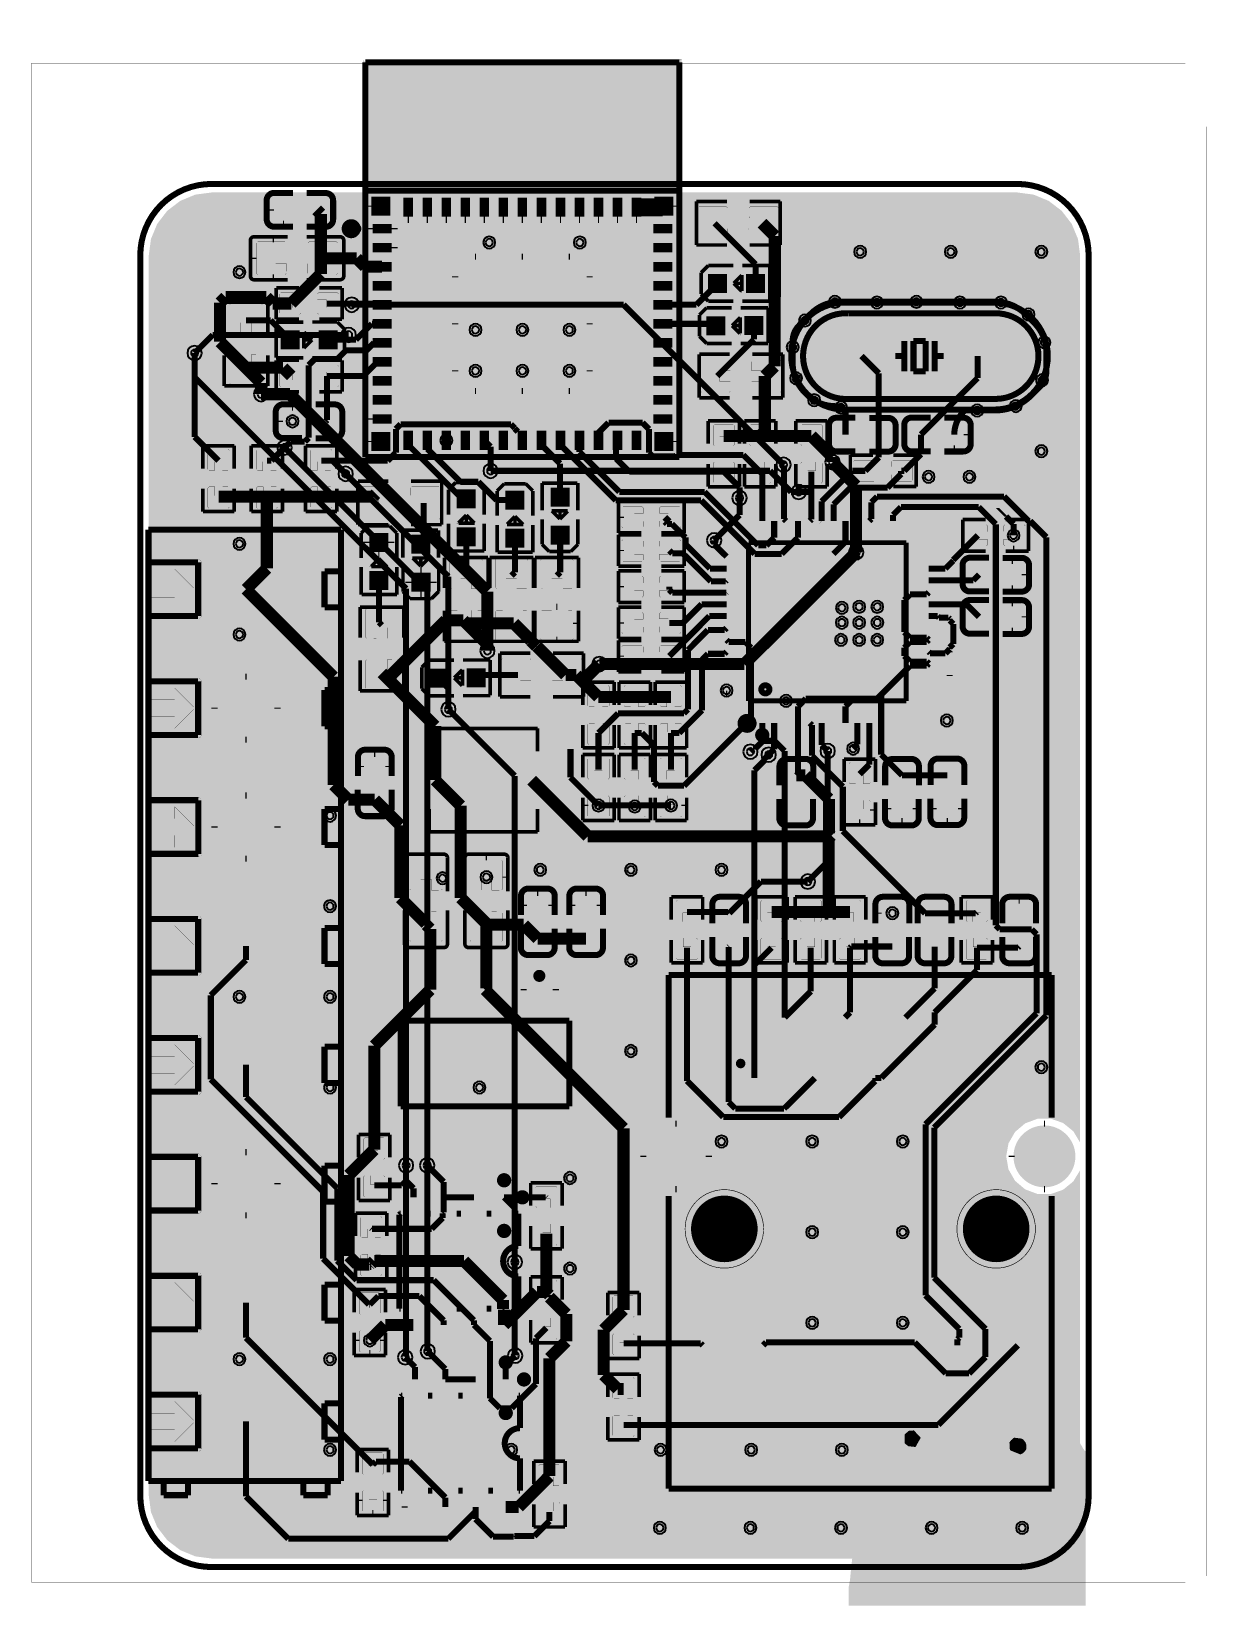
# Model space of a CAD drawing. Header units: millimetres. Extents: x -4.6 to 44.8, y -59.8 to 6.4.
import ezdxf

# ---------------------------------------------------------------- set-up
doc = ezdxf.new("R2010")
doc.units = ezdxf.units.MM
doc.header["$MEASUREMENT"] = 0
for name, color, linetype, true_color in [('Board-Outline-Layer', 7, 'Continuous', 0xff00ff), ('Bottom-Layer', 7, 'Continuous', 0x0000ff), ('Bottom-Paste-Mask-Layer', 7, 'Continuous', 0x800000), ('Bottom-Silkscreen-Layer', 7, 'Continuous', 0x66cc33), ('Bottom-Solder-Mask-Layer', 7, 'Continuous', 0xaa00ff), ('Document-Layer', 7, 'Continuous', 0xffffff), ('Hole-Layer', 7, 'Continuous', 0x222222), ('Multi-Layer', 7, 'Continuous', 0xc0c0c0), ('Top-Layer', 7, 'Continuous', 0xff0000), ('Top-Paste-Mask-Layer', 7, 'Continuous', 0x808080), ('Top-Silkscreen-Layer', 7, 'Continuous', 0xffcc00), ('Top-Solder-Mask-Layer', 7, 'Continuous', 0x800080)]:
    doc.layers.add(name, color=color, linetype=linetype, true_color=true_color)

msp = doc.modelspace()

# ---------------------------------------------------------------- hatches: boundary and pattern name
at = {"layer": 'Bottom-Layer'}
for points in [[(39.52, -3), (39.52, -40.317), (39.234, -39.841), (38.804, -39.491), (38.28, -39.308), (37.725, -39.314), (37.206, -39.508), (36.783, -39.867), (36.507, -40.348), (36.411, -40.895), (36.507, -41.441), (36.783, -41.923), (37.206, -42.282), (37.725, -42.476), (38.28, -42.481), (38.804, -42.298), (39.234, -41.948), (39.52, -41.473), (39.52, -55.166), (39.43, -55.85), (39.166, -56.487), (38.746, -57.034), (38.199, -57.454), (37.562, -57.718), (36.878, -57.808), (3, -57.808), (2.316, -57.718), (1.679, -57.454), (1.132, -57.034), (0.712, -56.487), (0.448, -55.85), (0.358, -55.166), (0.358, -3), (0.448, -2.316), (0.712, -1.679), (1.132, -1.132), (1.679, -0.712), (2.316, -0.448), (3, -0.358), (36.878, -0.358), (37.562, -0.448), (38.199, -0.712), (38.746, -1.132), (39.166, -1.679), (39.43, -2.316)], [(10.691, -40.82), (10.673, -40.842), (10.531, -41.119), (10.531, -41.431), (10.673, -41.708), (10.691, -41.73), (10.691, -48.852), (10.687, -48.856), (10.524, -49.091), (10.476, -49.373), (10.551, -49.649), (10.735, -49.868), (10.994, -49.989), (11.28, -49.99), (11.539, -49.87), (11.724, -49.652), (12.026, -49.756), (12.341, -49.707), (12.597, -49.516), (12.735, -49.228), (12.722, -48.91), (12.561, -48.634), (12.55, -48.621), (12.55, -41.73), (12.568, -41.708), (12.71, -41.431), (12.71, -41.119), (12.568, -40.842), (12.55, -40.82), (12.55, -22.624), (12.717, -22.718), (12.905, -22.759), (12.932, -22.763), (15.263, -25.093), (15.263, -44.884), (15.245, -44.906), (15.103, -45.183), (15.103, -45.495), (15.245, -45.772), (15.263, -45.794), (15.263, -48.84), (15.26, -48.845), (15.241, -48.872), (15.116, -49.145), (15.125, -49.445), (15.265, -49.71), (15.507, -49.887), (15.803, -49.938), (16.091, -49.855), (16.312, -49.653), (16.422, -49.374), (16.398, -49.075), (16.245, -48.817), (16.233, -48.803), (16.233, -45.794), (16.251, -45.772), (16.393, -45.495), (16.393, -45.183), (16.251, -44.906), (16.233, -44.884), (16.233, -24.892), (16.196, -24.706), (16.091, -24.549), (13.619, -22.076), (13.615, -22.049), (13.567, -21.844), (13.457, -21.665), (13.439, -21.643), (13.439, -16.855), (13.982, -17.398), (13.982, -19.262), (13.98, -19.313), (13.977, -19.355), (13.966, -19.421), (13.938, -19.732), (14.055, -20.021), (14.291, -20.224), (14.594, -20.297), (14.897, -20.224), (15.133, -20.021), (15.25, -19.732), (15.222, -19.421), (15.212, -19.355), (15.208, -19.313), (15.206, -19.262), (15.206, -17.145), (15.16, -16.91), (15.027, -16.712), (6.722, -8.406), (6.523, -8.274), (6.289, -8.227), (5.452, -8.227), (5.401, -8.225), (5.359, -8.222), (5.293, -8.211), (4.983, -8.183), (4.694, -8.3), (4.49, -8.536), (4.417, -8.839), (4.49, -9.142), (4.694, -9.378), (4.983, -9.495), (5.293, -9.467), (5.359, -9.457), (5.401, -9.453), (5.452, -9.451), (6.035, -9.451), (8.242, -11.658), (8.11, -11.789), (8.018, -11.95), (7.976, -12.131), (7.985, -12.317), (6.733, -11.065), (6.668, -10.802), (6.504, -10.587), (6.266, -10.455), (5.997, -10.43), (5.739, -10.514), (5.537, -10.695), (2.771, -7.929), (2.771, -7.567), (2.789, -7.545), (2.899, -7.366), (2.947, -7.161), (2.951, -7.134), (3.249, -6.835), (8.308, -6.835), (8.33, -6.853), (8.582, -6.988), (8.868, -7.005), (9.134, -6.9), (9.331, -6.693), (9.422, -6.422), (9.391, -6.137), (9.243, -5.893), (9.006, -5.733), (9.174, -5.679), (9.323, -5.583), (9.345, -5.565), (20.119, -5.565), (26.134, -11.58), (15.187, -11.58), (15.165, -11.562), (14.899, -11.423), (14.599, -11.415), (14.326, -11.54), (14.137, -11.773), (14.069, -12.065), (14.137, -12.357), (14.326, -12.59), (14.599, -12.715), (14.899, -12.707), (15.165, -12.568), (15.187, -12.55), (25.103, -12.55), (24.782, -12.69), (24.577, -12.974), (24.545, -13.323), (24.695, -13.639), (24.713, -13.661), (24.713, -13.717), (24.108, -14.322), (24.081, -14.325), (23.794, -14.414), (23.577, -14.621), (23.472, -14.902), (23.502, -15.2), (23.661, -15.455), (23.916, -15.614), (24.214, -15.644), (24.495, -15.539), (24.702, -15.322), (24.791, -15.036), (24.795, -15.008), (25.541, -14.261), (25.646, -14.104), (25.683, -13.918), (25.683, -13.661), (25.701, -13.639), (25.851, -13.323), (25.819, -12.974), (25.614, -12.69), (25.292, -12.55), (26.278, -12.55), (27.025, -13.297), (27.109, -13.364), (27.206, -13.411), (27.507, -13.592), (27.858, -13.594), (28.161, -13.417), (28.331, -13.109), (28.319, -12.758), (28.13, -12.462), (27.816, -12.304), (27.466, -12.329), (27.636, -12.123), (27.712, -11.867), (27.681, -11.602), (27.547, -11.371), (27.334, -11.211), (27.074, -11.148), (20.663, -4.737), (20.506, -4.632), (20.32, -4.595), (9.345, -4.595), (9.323, -4.577), (9.071, -4.442), (8.785, -4.425), (8.519, -4.53), (8.322, -4.737), (8.231, -5.008), (8.262, -5.293), (8.41, -5.537), (8.647, -5.697), (8.479, -5.751), (8.33, -5.847), (8.308, -5.865), (3.048, -5.865), (2.862, -5.902), (2.705, -6.007), (2.264, -6.447), (2.237, -6.451), (1.897, -6.575), (1.673, -6.858), (1.631, -7.217), (1.783, -7.545), (1.801, -7.567), (1.801, -8.13), (1.838, -8.316), (1.943, -8.473), (10.691, -17.221)], [(31.434, -7.239), (31.35, -6.815), (31.11, -6.455), (30.75, -6.215), (30.326, -6.131), (29.902, -6.215), (29.543, -6.455), (29.302, -6.815), (29.218, -7.239), (29.302, -7.663), (29.543, -8.023), (29.902, -8.263), (30.326, -8.347), (30.75, -8.263), (31.11, -8.023), (31.35, -7.663)], [(29.576, -7.239, 1), (31.076, -7.239, 1)], [(34.456, -6.131), (34.277, -6.179), (34.146, -6.31), (34.098, -6.489), (34.098, -7.989), (34.146, -8.168), (34.277, -8.299), (34.456, -8.347), (35.956, -8.347), (36.135, -8.299), (36.266, -8.168), (36.314, -7.989), (36.314, -6.489), (36.266, -6.31), (36.135, -6.179), (35.956, -6.131)], [(35.956, -6.489), (35.956, -7.989), (34.456, -7.989), (34.456, -6.489)], [(25.146, -19.581), (19.676, -19.581), (19.625, -19.579), (19.583, -19.575), (19.517, -19.565), (19.207, -19.537), (18.918, -19.654), (18.714, -19.89), (18.641, -20.193), (18.714, -20.496), (18.918, -20.732), (19.207, -20.849), (19.517, -20.821), (19.583, -20.811), (19.625, -20.807), (19.676, -20.805), (25.4, -20.805), (25.634, -20.759), (25.833, -20.626), (30.269, -16.19), (30.306, -16.155), (30.338, -16.128), (30.393, -16.089), (30.634, -15.886), (30.754, -15.595), (30.727, -15.281), (30.717, -15.215), (30.713, -15.173), (30.711, -15.122), (30.711, -12.689), (30.665, -12.454), (30.532, -12.256), (29.805, -11.529), (29.77, -11.492), (29.744, -11.46), (29.704, -11.405), (29.504, -11.166), (29.217, -11.044), (28.906, -11.067), (28.64, -11.23), (28.478, -11.496), (28.455, -11.807), (28.577, -12.094), (28.816, -12.293), (28.87, -12.333), (28.902, -12.36), (28.939, -12.395), (29.487, -12.942), (29.487, -15.122), (29.485, -15.173), (29.481, -15.215), (29.478, -15.237), (29.465, -15.255), (29.438, -15.287), (29.403, -15.324)], [(4.445, -15.486), (3.912, -15.58), (3.443, -15.85), (3.096, -16.265), (2.911, -16.774), (2.911, -17.315), (3.096, -17.823), (3.443, -18.238), (3.912, -18.508), (4.445, -18.602), (4.978, -18.508), (5.447, -18.238), (5.794, -17.823), (5.979, -17.315), (5.979, -16.774), (5.794, -16.265), (5.447, -15.85), (4.978, -15.58)], [(3.245, -17.044, 1), (5.645, -17.044, 1)], [(4.445, -20.486), (3.912, -20.58), (3.443, -20.85), (3.096, -21.265), (2.911, -21.774), (2.911, -22.315), (3.096, -22.823), (3.443, -23.238), (3.912, -23.508), (4.445, -23.602), (4.978, -23.508), (5.447, -23.238), (5.794, -22.823), (5.979, -22.315), (5.979, -21.774), (5.794, -21.265), (5.447, -20.85), (4.978, -20.58)], [(3.245, -22.044, 1), (5.645, -22.044, 1)], [(25.339, -36.414), (25.338, -36.425), (25.337, -36.437), (25.024, -36.437), (24.845, -36.484), (24.714, -36.616), (24.666, -36.795), (24.666, -38.395), (24.714, -38.574), (24.845, -38.705), (25.024, -38.753), (26.624, -38.753), (26.803, -38.705), (26.934, -38.574), (26.982, -38.395), (26.982, -36.795), (26.934, -36.616), (26.803, -36.484), (26.624, -36.437), (26.312, -36.437), (26.31, -36.425), (26.309, -36.414), (26.309, -35.906), (26.691, -36.14), (27.133, -36.212), (27.569, -36.111), (27.934, -35.852), (28.174, -35.474), (28.252, -35.033), (28.157, -34.596), (27.904, -34.227), (27.895, -34.218), (27.886, -34.21), (27.882, -34.206), (27.87, -34.194), (27.857, -34.183), (27.843, -34.17), (27.831, -34.16), (27.818, -34.15), (27.801, -34.137), (27.79, -34.129), (27.779, -34.12), (27.733, -34.086), (27.723, -34.079), (27.713, -34.072), (27.581, -33.986), (27.579, -33.953), (27.579, -29.786), (27.785, -29.937), (28.032, -29.999), (28.285, -29.963), (28.505, -29.835), (28.661, -29.633), (28.728, -29.387), (28.732, -29.359), (29.247, -28.844), (29.352, -28.686), (29.389, -28.501), (29.389, -24.301), (29.406, -24.279), (29.545, -24.013), (29.553, -23.713), (29.428, -23.441), (29.196, -23.251), (28.904, -23.183), (28.611, -23.251), (28.379, -23.441), (28.254, -23.713), (28.262, -24.013), (28.401, -24.279), (28.418, -24.301), (28.418, -28.3), (28.045, -28.673), (28.018, -28.676), (27.778, -28.74), (27.579, -28.888), (27.579, -23.848), (27.542, -23.662), (27.437, -23.505), (27.008, -23.076), (26.851, -22.971), (26.665, -22.934), (26.181, -22.934), (25.996, -22.971), (25.838, -23.076), (25.7, -23.214), (25.4, -23.264), (25.153, -23.441), (25.012, -23.711), (25.006, -24.014), (25.135, -24.289), (25.374, -24.477), (25.348, -24.566), (25.339, -24.659)], [(4.445, -25.486), (3.912, -25.58), (3.443, -25.85), (3.096, -26.265), (2.911, -26.774), (2.911, -27.315), (3.096, -27.823), (3.443, -28.238), (3.912, -28.508), (4.445, -28.602), (4.978, -28.508), (5.447, -28.238), (5.794, -27.823), (5.979, -27.315), (5.979, -26.774), (5.794, -26.265), (5.447, -25.85), (4.978, -25.58)], [(3.245, -27.044, 1), (5.645, -27.044, 1)], [(4.445, -30.486), (3.912, -30.58), (3.443, -30.85), (3.096, -31.265), (2.911, -31.774), (2.911, -32.315), (3.096, -32.823), (3.443, -33.238), (3.912, -33.508), (4.445, -33.602), (4.978, -33.508), (5.447, -33.238), (5.794, -32.823), (5.979, -32.315), (5.979, -31.774), (5.794, -31.265), (5.447, -30.85), (4.978, -30.58)], [(3.245, -32.044, 1), (5.645, -32.044, 1)], [(26.294, -35.055, 1), (27.894, -35.055, 1)], [(28.476, -35.055), (28.564, -35.498), (28.815, -35.874), (29.191, -36.125), (29.634, -36.213), (30.077, -36.125), (30.453, -35.874), (30.704, -35.498), (30.792, -35.055), (30.704, -34.611), (30.453, -34.236), (30.077, -33.985), (29.634, -33.897), (29.191, -33.985), (28.815, -34.236), (28.564, -34.611)], [(28.834, -35.055, 1), (30.434, -35.055, 1)], [(31.016, -35.055), (31.104, -35.498), (31.355, -35.874), (31.731, -36.125), (32.174, -36.213), (32.617, -36.125), (32.993, -35.874), (33.244, -35.498), (33.332, -35.055), (33.244, -34.611), (32.993, -34.236), (32.617, -33.985), (32.174, -33.897), (31.731, -33.985), (31.355, -34.236), (31.104, -34.611)], [(31.374, -35.055, 1), (32.974, -35.055, 1)], [(33.556, -35.055), (33.644, -35.498), (33.895, -35.874), (34.271, -36.125), (34.714, -36.213), (35.157, -36.125), (35.533, -35.874), (35.784, -35.498), (35.872, -35.055), (35.784, -34.611), (35.533, -34.236), (35.157, -33.985), (34.714, -33.897), (34.271, -33.985), (33.895, -34.236), (33.644, -34.611)], [(33.914, -35.055, 1), (35.514, -35.055, 1)], [(4.445, -35.486), (3.912, -35.58), (3.443, -35.85), (3.096, -36.265), (2.911, -36.774), (2.911, -37.315), (3.096, -37.823), (3.443, -38.238), (3.912, -38.508), (4.445, -38.602), (4.978, -38.508), (5.447, -38.238), (5.794, -37.823), (5.979, -37.315), (5.979, -36.774), (5.794, -36.265), (5.447, -35.85), (4.978, -35.58)], [(3.245, -37.044, 1), (5.645, -37.044, 1)], [(25.024, -38.395), (25.024, -36.795), (26.624, -36.795), (26.624, -38.395)], [(27.206, -37.595), (27.294, -38.038), (27.545, -38.414), (27.921, -38.665), (28.364, -38.753), (28.807, -38.665), (29.183, -38.414), (29.434, -38.038), (29.522, -37.595), (29.434, -37.151), (29.183, -36.776), (28.807, -36.525), (28.364, -36.437), (27.921, -36.525), (27.545, -36.776), (27.294, -37.151)], [(27.564, -37.595, 1), (29.164, -37.595, 1)], [(29.746, -37.595), (29.834, -38.038), (30.085, -38.414), (30.461, -38.665), (30.904, -38.753), (31.347, -38.665), (31.723, -38.414), (31.974, -38.038), (32.062, -37.595), (31.974, -37.151), (31.723, -36.776), (31.347, -36.525), (30.904, -36.437), (30.461, -36.525), (30.085, -36.776), (29.834, -37.151)], [(30.104, -37.595, 1), (31.704, -37.595, 1)], [(32.286, -37.595), (32.374, -38.038), (32.625, -38.414), (33.001, -38.665), (33.444, -38.753), (33.887, -38.665), (34.263, -38.414), (34.514, -38.038), (34.602, -37.595), (34.514, -37.151), (34.263, -36.776), (33.887, -36.525), (33.444, -36.437), (33.001, -36.525), (32.625, -36.776), (32.374, -37.151)], [(32.644, -37.595, 1), (34.244, -37.595, 1)], [(20.921, -40.895), (21.018, -41.445), (21.297, -41.928), (21.725, -42.287), (22.25, -42.478), (22.809, -42.478), (23.333, -42.287), (23.761, -41.928), (24.04, -41.445), (24.137, -40.895), (24.04, -40.345), (23.761, -39.861), (23.333, -39.502), (22.809, -39.311), (22.25, -39.311), (21.725, -39.502), (21.297, -39.861), (21.018, -40.345)], [(21.279, -40.895, 1), (23.779, -40.895, 1)], [(36.769, -40.895, 1), (39.269, -40.895, 1)], [(4.445, -40.486), (3.912, -40.58), (3.443, -40.85), (3.096, -41.265), (2.911, -41.774), (2.911, -42.315), (3.096, -42.823), (3.443, -43.238), (3.912, -43.508), (4.445, -43.602), (4.978, -43.508), (5.447, -43.238), (5.794, -42.823), (5.979, -42.315), (5.979, -41.774), (5.794, -41.265), (5.447, -40.85), (4.978, -40.58)], [(3.245, -42.044, 1), (5.645, -42.044, 1)], [(26.567, -43.945), (26.469, -43.324), (26.184, -42.764), (25.74, -42.32), (25.18, -42.035), (24.559, -41.937), (23.939, -42.035), (23.379, -42.32), (22.935, -42.764), (22.649, -43.324), (22.551, -43.945), (22.649, -44.565), (22.935, -45.125), (23.379, -45.569), (23.939, -45.855), (24.559, -45.953), (25.18, -45.855), (25.74, -45.569), (26.184, -45.125), (26.469, -44.565)], [(37.997, -43.945), (37.899, -43.324), (37.614, -42.764), (37.17, -42.32), (36.61, -42.035), (35.989, -41.936), (35.369, -42.035), (34.809, -42.32), (34.365, -42.764), (34.079, -43.324), (33.981, -43.945), (34.079, -44.565), (34.365, -45.125), (34.809, -45.569), (35.369, -45.854), (35.989, -45.953), (36.61, -45.854), (37.17, -45.569), (37.614, -45.125), (37.899, -44.565)], [(4.445, -45.486), (3.912, -45.58), (3.443, -45.85), (3.096, -46.265), (2.911, -46.774), (2.911, -47.315), (3.096, -47.823), (3.443, -48.238), (3.912, -48.508), (4.445, -48.602), (4.978, -48.508), (5.447, -48.238), (5.794, -47.823), (5.979, -47.315), (5.979, -46.774), (5.794, -46.265), (5.447, -45.85), (4.978, -45.58)], [(3.245, -47.044, 1), (5.645, -47.044, 1)], [(22.391, -48.845), (22.487, -49.326), (22.76, -49.734), (23.168, -50.007), (23.649, -50.103), (24.131, -50.007), (24.539, -49.734), (24.812, -49.326), (24.907, -48.845), (24.812, -48.363), (24.539, -47.955), (24.131, -47.682), (23.649, -47.586), (23.168, -47.682), (22.76, -47.955), (22.487, -48.363)], [(24.931, -48.845), (25.027, -49.326), (25.3, -49.734), (25.708, -50.007), (26.189, -50.103), (26.671, -50.007), (27.079, -49.734), (27.352, -49.326), (27.447, -48.845), (27.352, -48.363), (27.079, -47.955), (26.671, -47.682), (26.189, -47.586), (25.708, -47.682), (25.3, -47.955), (25.027, -48.363)], [(33.101, -48.845), (33.197, -49.326), (33.47, -49.734), (33.878, -50.007), (34.359, -50.103), (34.841, -50.007), (35.249, -49.734), (35.522, -49.326), (35.617, -48.845), (35.522, -48.363), (35.249, -47.955), (34.841, -47.682), (34.359, -47.586), (33.878, -47.682), (33.47, -47.955), (33.197, -48.363)], [(35.641, -48.845), (35.737, -49.326), (36.01, -49.734), (36.418, -50.007), (36.899, -50.103), (37.381, -50.007), (37.789, -49.734), (38.062, -49.326), (38.157, -48.845), (38.062, -48.363), (37.789, -47.955), (37.381, -47.682), (36.899, -47.586), (36.418, -47.682), (36.01, -47.955), (35.737, -48.363)], [(22.749, -48.845, 1), (24.549, -48.845, 1)], [(25.289, -48.845, 1), (27.089, -48.845, 1)], [(33.459, -48.845, 1), (35.259, -48.845, 1)], [(35.999, -48.845, 1), (37.799, -48.845, 1)], [(4.445, -50.486), (3.912, -50.58), (3.443, -50.85), (3.096, -51.265), (2.911, -51.774), (2.911, -52.315), (3.096, -52.823), (3.443, -53.238), (3.912, -53.508), (4.445, -53.602), (4.978, -53.508), (5.447, -53.238), (5.794, -52.823), (5.979, -52.315), (5.979, -51.774), (5.794, -51.265), (5.447, -50.85), (4.978, -50.58)], [(3.245, -52.044, 1), (5.645, -52.044, 1)]]:
    msp.add_hatch(color=256, dxfattribs=at).paths.add_polyline_path(points)
at = {"layer": 'Bottom-Paste-Mask-Layer'}
for points in [[(29.576, -7.239, 1), (31.076, -7.239, 1)], [(35.956, -6.489), (35.956, -7.989), (34.456, -7.989), (34.456, -6.489)], [(3.245, -17.044, 1), (5.645, -17.044, 1)], [(3.245, -22.044, 1), (5.645, -22.044, 1)], [(3.245, -27.044, 1), (5.645, -27.044, 1)], [(3.245, -32.044, 1), (5.645, -32.044, 1)], [(26.294, -35.055, 1), (27.894, -35.055, 1)], [(28.834, -35.055, 1), (30.434, -35.055, 1)], [(31.374, -35.055, 1), (32.974, -35.055, 1)], [(33.914, -35.055, 1), (35.514, -35.055, 1)], [(3.245, -37.044, 1), (5.645, -37.044, 1)], [(25.024, -38.395), (25.024, -36.795), (26.624, -36.795), (26.624, -38.395)], [(27.564, -37.595, 1), (29.164, -37.595, 1)], [(30.104, -37.595, 1), (31.704, -37.595, 1)], [(32.644, -37.595, 1), (34.244, -37.595, 1)], [(21.279, -40.895, 1), (23.779, -40.895, 1)], [(36.769, -40.895, 1), (39.269, -40.895, 1)], [(3.245, -42.044, 1), (5.645, -42.044, 1)], [(3.245, -47.044, 1), (5.645, -47.044, 1)], [(22.749, -48.845, 1), (24.549, -48.845, 1)], [(25.289, -48.845, 1), (27.089, -48.845, 1)], [(33.459, -48.845, 1), (35.259, -48.845, 1)], [(35.999, -48.845, 1), (37.799, -48.845, 1)], [(3.245, -52.044, 1), (5.645, -52.044, 1)]]:
    msp.add_hatch(color=256, dxfattribs=at).paths.add_polyline_path(points)
at = {"layer": 'Bottom-Silkscreen-Layer'}
for points in [[(35.196, -49.79), (35.405, -49.799), (35.826, -49.844), (36.009, -49.897), (36.197, -49.947), (36.336, -49.995), (36.499, -50.047), (36.629, -50.105), (36.713, -50.144), (36.804, -50.184), (36.931, -50.238), (37.031, -50.289), (37.125, -50.344), (37.203, -50.387), (37.286, -50.438), (37.366, -50.487), (37.451, -50.537), (37.526, -50.586), (37.585, -50.631), (37.638, -50.674), (37.712, -50.725), (37.795, -50.788), (37.859, -50.84), (37.904, -50.881), (37.973, -50.944), (38.017, -50.978), (38.074, -51.025), (38.125, -51.07), (38.179, -51.118), (38.23, -51.166), (38.273, -51.212), (38.32, -51.262), (38.383, -51.329), (38.419, -51.366), (38.458, -51.412), (38.517, -51.484), (38.554, -51.529), (38.599, -51.585), (38.653, -51.647), (38.719, -51.726), (38.77, -51.793), (38.815, -51.845), (38.86, -51.903), (38.905, -51.962), (38.949, -52.016), (38.991, -52.073), (39.071, -52.184), (39.11, -52.24), (39.149, -52.308), (39.193, -52.383), (39.261, -52.505), (39.293, -52.547), (39.35, -52.643), (39.4, -52.731), (39.445, -52.819), (39.496, -52.915), (39.555, -53.028), (39.585, -53.068), (39.65, -53.189), (39.726, -53.291), (39.751, -53.291), (39.751, -56.537), (39.751, -59.784), (34.769, -59.784), (29.786, -59.784), (29.782, -59.73), (29.79, -59), (29.84, -58.723), (29.856, -58.582), (29.869, -58.425), (29.933, -57.837), (29.958, -57.57), (29.99, -57.027), (30.009, -56.88), (30.035, -56.756), (30.071, -56.485), (30.075, -56.381), (30.102, -56.343), (30.133, -56.26), (30.148, -56.178), (30.164, -56.044), (30.209, -55.711), (30.254, -55.518), (30.311, -55.28), (30.365, -55.019), (30.415, -54.8), (30.463, -54.592), (30.487, -54.524), (30.549, -54.377), (30.597, -54.208), (30.653, -54.042), (30.699, -53.898), (30.738, -53.8), (30.795, -53.635), (30.849, -53.511), (30.894, -53.419), (30.94, -53.333), (30.991, -53.211), (31.043, -53.099), (31.087, -53.003), (31.139, -52.896), (31.185, -52.804), (31.24, -52.693), (31.302, -52.583), (31.34, -52.503), (31.377, -52.422), (31.434, -52.318), (31.482, -52.245), (31.535, -52.151), (31.581, -52.068), (31.629, -52), (31.675, -51.927), (31.734, -51.822), (31.773, -51.765), (31.825, -51.693), (31.877, -51.613), (31.933, -51.54), (31.982, -51.479), (32.025, -51.424), (32.071, -51.368), (32.108, -51.329), (32.159, -51.269), (32.21, -51.209), (32.26, -51.154), (32.315, -51.093), (32.365, -51.027), (32.423, -50.95), (32.475, -50.892), (32.522, -50.841), (32.574, -50.789), (32.626, -50.739), (32.699, -50.683), (32.785, -50.626), (32.844, -50.577), (32.893, -50.529), (32.954, -50.473), (32.991, -50.443), (33.053, -50.391), (33.111, -50.343), (33.182, -50.295), (33.288, -50.237), (33.353, -50.191), (33.418, -50.147), (33.538, -50.09), (33.61, -50.051), (33.767, -49.995), (33.903, -49.944), (34.091, -49.894), (34.255, -49.857), (34.644, -49.805), (34.979, -49.792)], [(32.321, -52.436), (32.278, -52.468), (32.23, -52.51), (32.176, -52.561), (32.146, -52.594), (32.14, -52.949), (32.182, -52.995), (32.245, -53.048), (32.299, -53.085), (32.597, -53.118), (32.817, -52.729), (32.531, -52.421)], [(36.742, -52.726), (36.684, -52.77), (36.623, -52.826), (36.584, -52.872), (36.548, -52.93), (36.558, -53.193), (36.587, -53.262), (37.011, -53.431), (37.119, -53.378), (37.161, -53.34), (37.23, -53.251), (37.261, -53.191), (37.262, -53.033), (37.225, -52.926), (37.134, -52.81), (37.058, -52.764)], [(33.39, -53.464), (33.109, -53.5), (32.688, -53.563), (32.55, -53.598), (32.325, -53.666), (32.218, -53.721), (32.129, -53.771), (32.073, -53.82), (32.019, -53.872), (31.976, -53.922), (31.932, -53.982), (31.883, -54.054), (31.812, -54.32), (31.873, -54.609), (31.917, -54.69), (31.949, -54.762), (32.03, -54.841), (32.08, -54.875), (32.14, -54.92), (32.277, -54.999), (32.336, -55.026), (32.527, -55.088), (32.645, -55.12), (32.808, -55.173), (32.98, -55.22), (33.184, -55.27), (33.445, -55.322), (33.902, -55.374), (34.211, -55.416), (34.862, -55.474), (36.098, -55.473), (36.57, -55.417), (36.734, -55.371), (36.875, -55.315), (36.963, -55.272), (37.081, -55.214), (37.137, -55.183), (37.3, -55.067), (37.407, -54.842), (37.426, -54.734), (37.413, -54.655), (37.4, -54.559), (37.347, -54.473), (37.315, -54.438), (37.15, -54.289), (37.098, -54.251), (37.041, -54.215), (36.926, -54.146), (36.816, -54.093), (36.734, -54.052), (36.62, -54.004), (36.499, -53.96), (36.321, -53.905), (36.197, -53.866), (36.018, -53.81), (35.847, -53.758), (35.649, -53.716), (35.415, -53.683), (35.127, -53.617), (34.843, -53.578), (34.753, -53.548), (34.666, -53.529), (34.484, -53.513), (34.307, -53.502), (34.082, -53.494), (33.857, -53.473), (33.488, -53.442)], [(33.85, -53.815), (34.265, -53.832), (34.389, -53.849), (34.637, -53.893), (34.755, -53.912), (35.05, -53.963), (35.145, -53.99), (35.303, -54.015), (35.437, -54.039), (35.512, -54.058), (35.793, -54.114), (35.972, -54.162), (36.11, -54.212), (36.266, -54.265), (36.456, -54.33), (36.565, -54.373), (36.651, -54.414), (36.745, -54.464), (36.818, -54.509), (36.889, -54.553), (36.944, -54.583), (37.073, -54.778), (37.007, -54.864), (36.877, -54.921), (36.743, -54.983), (36.639, -55.019), (36.518, -55.057), (36.299, -55.1), (36.11, -55.126), (36.018, -55.131), (35.525, -55.136), (35.078, -55.135), (35.041, -55.117), (34.408, -55.074), (33.696, -55.017), (33.455, -54.976), (33.26, -54.957), (33.168, -54.943), (33.124, -54.928), (32.993, -54.878), (32.839, -54.815), (32.717, -54.767), (32.564, -54.729), (32.459, -54.683), (32.385, -54.608), (32.299, -54.542), (32.195, -54.434), (32.154, -54.374), (32.134, -54.349), (32.142, -54.299), (32.172, -54.223), (32.202, -54.17), (32.39, -53.983), (32.477, -53.953), (32.691, -53.908), (32.82, -53.865), (32.975, -53.829), (33.096, -53.821)]]:
    msp.add_hatch(color=256, dxfattribs=at).paths.add_polyline_path(points)
at = {"layer": 'Bottom-Solder-Mask-Layer'}
for points in [[(29.525, -7.239, 1), (31.127, -7.239, 1)], [(36.007, -6.438), (36.007, -8.04), (34.405, -8.04), (34.405, -6.438)], [(3.194, -17.044, 1), (5.696, -17.044, 1)], [(3.194, -22.044, 1), (5.696, -22.044, 1)], [(3.194, -27.044, 1), (5.696, -27.044, 1)], [(3.194, -32.044, 1), (5.696, -32.044, 1)], [(26.243, -35.055, 1), (27.945, -35.055, 1)], [(28.783, -35.055, 1), (30.485, -35.055, 1)], [(31.323, -35.055, 1), (33.025, -35.055, 1)], [(33.863, -35.055, 1), (35.565, -35.055, 1)], [(3.194, -37.044, 1), (5.696, -37.044, 1)], [(24.973, -38.445), (24.973, -36.744), (26.675, -36.744), (26.675, -38.445)], [(27.513, -37.595, 1), (29.215, -37.595, 1)], [(30.053, -37.595, 1), (31.755, -37.595, 1)], [(32.593, -37.595, 1), (34.295, -37.595, 1)], [(21.228, -40.895, 1), (23.83, -40.895, 1)], [(36.718, -40.895, 1), (39.32, -40.895, 1)], [(3.194, -42.044, 1), (5.696, -42.044, 1)], [(3.194, -47.044, 1), (5.696, -47.044, 1)], [(22.698, -48.845, 1), (24.6, -48.845, 1)], [(25.238, -48.845, 1), (27.14, -48.845, 1)], [(33.409, -48.845, 1), (35.31, -48.845, 1)], [(35.949, -48.845, 1), (37.85, -48.845, 1)], [(3.194, -52.044, 1), (5.696, -52.044, 1)]]:
    msp.add_hatch(color=256, dxfattribs=at).paths.add_polyline_path(points)
at = {"layer": 'Document-Layer'}
for points in [[(9.368, 5.218), (9.368, -11.582), (22.768, -11.582), (22.768, 5.218), (9.468, 5.218), (9.568, 5.018)], [(9.568, 5.018), (22.568, 5.018), (22.568, -11.382), (9.568, -11.382)], [(9.568, -0.182), (9.568, -0.382), (22.568, -0.382), (22.568, -0.182)], [(25.81, -4.451), (25.81, -3.911), (25.94, -3.911), (25.94, -4.451)], [(24.006, -4.123), (24.546, -4.123), (24.546, -4.253), (24.006, -4.253)], [(25.605, -4.116), (26.145, -4.116), (26.145, -4.246), (25.605, -4.246)], [(23.935, -5.901), (24.475, -5.901), (24.475, -6.031), (23.935, -6.031)], [(25.534, -5.894), (26.074, -5.894), (26.074, -6.024), (25.534, -6.024)], [(25.739, -6.229), (25.739, -5.689), (25.869, -5.689), (25.869, -6.229)], [(6.572, -6.622), (6.032, -6.622), (6.032, -6.492), (6.572, -6.492)], [(6.367, -6.286), (6.367, -6.826), (6.237, -6.826), (6.237, -6.286)], [(8.171, -6.615), (7.631, -6.615), (7.631, -6.485), (8.171, -6.485)], [(13.767, -12.976), (13.767, -13.516), (13.637, -13.516), (13.637, -12.976)], [(15.81, -13.027), (15.81, -13.567), (15.68, -13.567), (15.68, -13.027)], [(17.92, -13.235), (17.38, -13.235), (17.38, -13.105), (17.92, -13.105)], [(17.585, -13.441), (17.585, -12.901), (17.715, -12.901), (17.715, -13.441)], [(17.592, -15.04), (17.592, -14.5), (17.722, -14.5), (17.722, -15.04)], [(10.095, -14.805), (10.095, -15.345), (9.965, -15.345), (9.965, -14.805)], [(12.067, -15.217), (11.527, -15.217), (11.527, -15.087), (12.067, -15.087)], [(11.732, -15.422), (11.732, -14.882), (11.862, -14.882), (11.862, -15.422)], [(13.438, -14.781), (13.978, -14.781), (13.978, -14.911), (13.438, -14.911)], [(13.774, -14.575), (13.774, -15.115), (13.644, -15.115), (13.644, -14.575)], [(15.481, -14.832), (16.021, -14.832), (16.021, -14.962), (15.481, -14.962)], [(15.816, -14.626), (15.816, -15.166), (15.686, -15.166), (15.686, -14.626)], [(0.344, -15.789), (2.434, -15.789), (2.524, -15.827), (2.561, -15.916), (2.561, -18.172), (2.524, -18.262), (2.434, -18.299), (0.344, -18.299), (0.234, -18.235), (0.234, -18.108), (0.344, -18.045), (2.307, -18.045), (2.307, -16.043), (0.344, -16.043), (0.234, -15.98), (0.234, -15.853)], [(0.345, -16.694), (1.445, -16.694), (1.445, -16.194), (2.245, -16.994), (2.245, -17.094), (1.445, -17.894), (1.445, -17.394), (0.345, -17.394)], [(10.101, -16.404), (10.101, -16.944), (9.971, -16.944), (9.971, -16.404)], [(11.739, -17.021), (11.739, -16.481), (11.869, -16.481), (11.869, -17.021)], [(9.766, -16.61), (10.306, -16.61), (10.306, -16.74), (9.766, -16.74)], [(14.059, -21.044), (14.059, -20.504), (14.189, -20.504), (14.189, -21.044)], [(0.344, -20.789), (2.434, -20.789), (2.524, -20.827), (2.561, -20.916), (2.561, -23.172), (2.524, -23.262), (2.434, -23.299), (0.344, -23.299), (0.234, -23.235), (0.234, -23.108), (0.344, -23.045), (2.307, -23.045), (2.307, -21.043), (0.344, -21.043), (0.234, -20.98), (0.234, -20.853)], [(12.254, -20.716), (12.794, -20.716), (12.794, -20.846), (12.254, -20.846)], [(13.853, -20.709), (14.393, -20.709), (14.393, -20.839), (13.853, -20.839)], [(0.345, -21.694), (1.445, -21.694), (1.445, -21.194), (2.245, -21.994), (2.245, -22.094), (1.445, -22.894), (1.445, -22.394), (0.345, -22.394)], [(0.354, -25.789), (2.444, -25.789), (2.534, -25.826), (2.571, -25.916), (2.571, -28.172), (2.534, -28.262), (2.444, -28.299), (0.354, -28.299), (0.244, -28.235), (0.244, -28.108), (0.354, -28.045), (2.317, -28.045), (2.317, -26.043), (0.354, -26.043), (0.244, -25.98), (0.244, -25.853)], [(0.355, -26.694), (1.455, -26.694), (1.455, -26.194), (2.255, -26.994), (2.255, -27.094), (1.455, -27.894), (1.455, -27.394), (0.355, -27.394)], [(0.344, -30.789), (2.434, -30.789), (2.524, -30.826), (2.561, -30.916), (2.561, -33.172), (2.524, -33.262), (2.434, -33.299), (0.344, -33.299), (0.234, -33.235), (0.234, -33.108), (0.344, -33.045), (2.307, -33.045), (2.307, -31.043), (0.344, -31.043), (0.234, -30.98), (0.234, -30.853)], [(0.345, -31.694), (1.445, -31.694), (1.445, -31.194), (2.245, -31.994), (2.245, -32.094), (1.445, -32.894), (1.445, -32.394), (0.345, -32.394)], [(0.344, -35.789), (2.434, -35.789), (2.524, -35.826), (2.561, -35.916), (2.561, -38.172), (2.524, -38.262), (2.434, -38.299), (0.344, -38.299), (0.234, -38.235), (0.234, -38.108), (0.344, -38.045), (2.307, -38.045), (2.307, -36.043), (0.344, -36.043), (0.234, -35.98), (0.234, -35.853)], [(0.345, -36.694), (1.445, -36.694), (1.445, -36.194), (2.245, -36.994), (2.245, -37.094), (1.445, -37.894), (1.445, -37.394), (0.345, -37.394)], [(0.344, -40.789), (2.434, -40.789), (2.524, -40.826), (2.561, -40.916), (2.561, -43.172), (2.524, -43.262), (2.434, -43.299), (0.344, -43.299), (0.234, -43.235), (0.234, -43.108), (0.344, -43.045), (2.307, -43.045), (2.307, -41.043), (0.344, -41.043), (0.234, -40.98), (0.234, -40.853)], [(0.345, -41.694), (1.445, -41.694), (1.445, -41.194), (2.245, -41.994), (2.245, -42.094), (1.445, -42.894), (1.445, -42.394), (0.345, -42.394)], [(0.344, -45.789), (2.434, -45.789), (2.524, -45.826), (2.561, -45.916), (2.561, -48.172), (2.524, -48.262), (2.434, -48.299), (0.344, -48.299), (0.234, -48.235), (0.234, -48.108), (0.344, -48.045), (2.307, -48.045), (2.307, -46.043), (0.344, -46.043), (0.234, -45.98), (0.234, -45.853)], [(0.345, -46.694), (1.445, -46.694), (1.445, -46.194), (2.245, -46.994), (2.245, -47.094), (1.445, -47.894), (1.445, -47.394), (0.345, -47.394)], [(0.344, -50.789), (2.434, -50.789), (2.524, -50.826), (2.561, -50.916), (2.561, -53.172), (2.524, -53.262), (2.434, -53.299), (0.344, -53.299), (0.234, -53.235), (0.234, -53.108), (0.344, -53.045), (2.307, -53.045), (2.307, -51.043), (0.344, -51.043), (0.234, -50.98), (0.234, -50.853)], [(0.345, -51.694), (1.445, -51.694), (1.445, -51.194), (2.245, -51.994), (2.245, -52.094), (1.445, -52.894), (1.445, -52.394), (0.345, -52.394)]]:
    msp.add_hatch(color=256, dxfattribs=at).paths.add_polyline_path(points)
at = {"layer": 'Hole-Layer'}
for points in [[(29.876, -7.239, 1), (30.776, -7.239, 1)], [(34.756, -7.239, 1), (35.656, -7.239, 1)], [(3.695, -17.044, 1), (5.195, -17.044, 1)], [(3.695, -22.044, 1), (5.195, -22.044, 1)], [(3.695, -27.044, 1), (5.195, -27.044, 1)], [(3.695, -32.044, 1), (5.195, -32.044, 1)], [(26.594, -35.055, 1), (27.594, -35.055, 1)], [(29.134, -35.055, 1), (30.134, -35.055, 1)], [(31.674, -35.055, 1), (32.674, -35.055, 1)], [(34.214, -35.055, 1), (35.214, -35.055, 1)], [(3.695, -37.044, 1), (5.195, -37.044, 1)], [(25.324, -37.595, 1), (26.324, -37.595, 1)], [(27.864, -37.595, 1), (28.864, -37.595, 1)], [(30.404, -37.595, 1), (31.404, -37.595, 1)], [(32.944, -37.595, 1), (33.944, -37.595, 1)], [(21.629, -40.895, 1), (23.429, -40.895, 1)], [(37.119, -40.895, 1), (38.919, -40.895, 1)], [(3.695, -42.044, 1), (5.195, -42.044, 1)], [(3.695, -47.044, 1), (5.195, -47.044, 1)], [(23.099, -48.845, 1), (24.199, -48.845, 1)], [(25.639, -48.845, 1), (26.739, -48.845, 1)], [(33.809, -48.845, 1), (34.909, -48.845, 1)], [(36.349, -48.845, 1), (37.449, -48.845, 1)], [(3.695, -52.044, 1), (5.195, -52.044, 1)]]:
    msp.add_hatch(color=256, dxfattribs=at).paths.add_polyline_path(points)
at = {"layer": 'Multi-Layer'}
for points in [[(29.576, -7.239, 1), (31.076, -7.239, 1)], [(29.576, -7.239, 1), (31.076, -7.239, 1)], [(29.576, -7.239, 1), (31.076, -7.239, 1)], [(35.956, -6.489), (35.956, -7.989), (34.456, -7.989), (34.456, -6.489)], [(35.956, -6.489), (35.956, -7.989), (34.456, -7.989), (34.456, -6.489)], [(35.956, -6.489), (35.956, -7.989), (34.456, -7.989), (34.456, -6.489)], [(3.245, -17.044, 1), (5.645, -17.044, 1)], [(3.245, -17.044, 1), (5.645, -17.044, 1)], [(3.245, -17.044, 1), (5.645, -17.044, 1)], [(3.245, -22.044, 1), (5.645, -22.044, 1)], [(3.245, -22.044, 1), (5.645, -22.044, 1)], [(3.245, -22.044, 1), (5.645, -22.044, 1)], [(3.245, -27.044, 1), (5.645, -27.044, 1)], [(3.245, -27.044, 1), (5.645, -27.044, 1)], [(3.245, -27.044, 1), (5.645, -27.044, 1)], [(3.245, -32.044, 1), (5.645, -32.044, 1)], [(3.245, -32.044, 1), (5.645, -32.044, 1)], [(3.245, -32.044, 1), (5.645, -32.044, 1)], [(26.294, -35.055, 1), (27.894, -35.055, 1)], [(26.294, -35.055, 1), (27.894, -35.055, 1)], [(26.294, -35.055, 1), (27.894, -35.055, 1)], [(28.834, -35.055, 1), (30.434, -35.055, 1)], [(28.834, -35.055, 1), (30.434, -35.055, 1)], [(28.834, -35.055, 1), (30.434, -35.055, 1)], [(31.374, -35.055, 1), (32.974, -35.055, 1)], [(31.374, -35.055, 1), (32.974, -35.055, 1)], [(31.374, -35.055, 1), (32.974, -35.055, 1)], [(33.914, -35.055, 1), (35.514, -35.055, 1)], [(33.914, -35.055, 1), (35.514, -35.055, 1)], [(33.914, -35.055, 1), (35.514, -35.055, 1)], [(3.245, -37.044, 1), (5.645, -37.044, 1)], [(3.245, -37.044, 1), (5.645, -37.044, 1)], [(3.245, -37.044, 1), (5.645, -37.044, 1)], [(25.024, -38.395), (25.024, -36.795), (26.624, -36.795), (26.624, -38.395)], [(25.024, -38.395), (25.024, -36.795), (26.624, -36.795), (26.624, -38.395)], [(25.024, -38.395), (25.024, -36.795), (26.624, -36.795), (26.624, -38.395)], [(27.564, -37.595, 1), (29.164, -37.595, 1)], [(27.564, -37.595, 1), (29.164, -37.595, 1)], [(27.564, -37.595, 1), (29.164, -37.595, 1)], [(30.104, -37.595, 1), (31.704, -37.595, 1)], [(30.104, -37.595, 1), (31.704, -37.595, 1)], [(30.104, -37.595, 1), (31.704, -37.595, 1)], [(32.644, -37.595, 1), (34.244, -37.595, 1)], [(32.644, -37.595, 1), (34.244, -37.595, 1)], [(32.644, -37.595, 1), (34.244, -37.595, 1)], [(21.279, -40.895, 1), (23.779, -40.895, 1)], [(21.279, -40.895, 1), (23.779, -40.895, 1)], [(21.279, -40.895, 1), (23.779, -40.895, 1)], [(36.769, -40.895, 1), (39.269, -40.895, 1)], [(36.769, -40.895, 1), (39.269, -40.895, 1)], [(36.769, -40.895, 1), (39.269, -40.895, 1)], [(3.245, -42.044, 1), (5.645, -42.044, 1)], [(3.245, -42.044, 1), (5.645, -42.044, 1)], [(3.245, -42.044, 1), (5.645, -42.044, 1)], [(22.909, -43.945, 1), (26.209, -43.945, 1)], [(34.339, -43.945, 1), (37.639, -43.945, 1)], [(3.245, -47.044, 1), (5.645, -47.044, 1)], [(3.245, -47.044, 1), (5.645, -47.044, 1)], [(3.245, -47.044, 1), (5.645, -47.044, 1)], [(22.749, -48.845, 1), (24.549, -48.845, 1)], [(22.749, -48.845, 1), (24.549, -48.845, 1)], [(22.749, -48.845, 1), (24.549, -48.845, 1)], [(25.289, -48.845, 1), (27.089, -48.845, 1)], [(25.289, -48.845, 1), (27.089, -48.845, 1)], [(25.289, -48.845, 1), (27.089, -48.845, 1)], [(33.459, -48.845, 1), (35.259, -48.845, 1)], [(33.459, -48.845, 1), (35.259, -48.845, 1)], [(33.459, -48.845, 1), (35.259, -48.845, 1)], [(35.999, -48.845, 1), (37.799, -48.845, 1)], [(35.999, -48.845, 1), (37.799, -48.845, 1)], [(35.999, -48.845, 1), (37.799, -48.845, 1)], [(3.245, -52.044, 1), (5.645, -52.044, 1)], [(3.245, -52.044, 1), (5.645, -52.044, 1)], [(3.245, -52.044, 1), (5.645, -52.044, 1)]]:
    msp.add_hatch(color=256, dxfattribs=at).paths.add_polyline_path(points)
at = {"layer": 'Top-Layer'}
for points in [[(3, -0.358), (5.402, -0.358), (5.299, -0.484), (5.262, -0.642), (5.262, -1.542), (5.31, -1.721), (5.441, -1.852), (5.62, -1.9), (6.42, -1.9), (6.591, -1.857), (6.72, -1.738), (6.743, -1.769), (6.769, -1.797), (6.844, -1.884), (6.903, -1.981), (6.863, -2.042), (6.816, -2.098), (6.69, -2.151), (6.593, -2.246), (6.465, -2.132), (6.298, -2.091), (4.888, -2.091), (4.709, -2.139), (4.578, -2.27), (4.53, -2.449), (4.53, -3.799), (4.606, -4.02), (4.801, -4.147), (3.588, -4.147), (3.354, -4.193), (3.155, -4.326), (2.918, -4.564), (2.785, -4.762), (2.738, -4.997), (2.738, -6.627), (2.447, -6.469), (2.116, -6.471), (1.827, -6.634), (1.652, -6.916), (1.637, -7.247), (1.783, -7.545), (1.801, -7.567), (1.801, -10.637), (1.838, -10.822), (1.943, -10.98), (2.45, -11.487), (2.488, -11.569), (2.501, -11.659), (2.501, -12.045), (2.581, -12.27), (2.784, -12.395), (2.581, -12.52), (2.501, -12.745), (2.501, -13.552), (2.549, -13.731), (2.68, -13.862), (2.859, -13.91), (3.723, -13.91), (3.792, -13.903), (3.858, -13.883), (4.079, -13.811), (4.307, -13.77), (4.467, -13.796), (4.625, -13.836), (4.689, -14.071), (4.711, -14.314), (4.711, -15.509), (4.197, -15.506), (3.71, -15.67), (3.303, -15.984), (3.02, -16.413), (2.893, -16.911), (2.934, -17.423), (3.139, -17.894), (3.487, -18.273), (3.938, -18.518), (4.445, -18.602), (4.456, -18.602), (4.466, -18.603), (4.476, -18.602), (4.558, -18.6), (4.569, -18.599), (4.581, -18.599), (4.73, -18.584), (4.738, -18.583), (4.746, -18.582), (4.875, -18.564), (4.98, -18.553), (5.01, -18.552), (5.034, -18.553), (5.051, -18.556), (5.066, -18.56), (5.082, -18.567), (5.104, -18.58), (5.134, -18.602), (5.177, -18.642), (7.516, -20.981), (7.516, -25.273), (7.562, -25.507), (7.695, -25.706), (8.32, -26.331), (8.518, -26.463), (8.753, -26.51), (9.009, -26.538), (9.253, -26.622), (9.327, -26.647), (9.405, -26.656), (9.693, -26.707), (9.946, -26.854), (10.321, -27.229), (10.321, -30.024), (10.368, -30.258), (10.501, -30.457), (10.797, -30.754), (10.934, -31.026), (10.981, -31.328), (10.981, -31.856), (11.029, -32.035), (11.16, -32.166), (11.339, -32.214), (11.424, -32.214), (11.473, -32.275), (11.514, -32.342), (11.455, -32.449), (11.38, -32.546), (11.311, -32.658), (11.286, -32.788), (11.286, -33.748), (11.166, -34.004), (10.99, -34.226), (9.404, -35.812), (9.272, -36.011), (9.225, -36.245), (9.225, -39.444), (9.189, -39.754), (9.084, -40.048), (9.057, -40.125), (9.047, -40.206), (8.995, -40.49), (8.845, -40.736), (8.33, -41.251), (8.251, -41.349), (8.193, -41.461), (5.16, -38.428), (5.576, -38.116), (5.866, -37.683), (5.997, -37.179), (5.955, -36.661), (5.745, -36.185), (5.389, -35.804), (4.928, -35.563), (4.413, -35.486), (3.902, -35.584), (3.451, -35.844), (3.451, -34.319), (4.175, -33.595), (4.191, -33.581), (4.696, -33.582), (5.174, -33.421), (5.576, -33.116), (5.859, -32.698), (5.994, -32.211), (5.966, -31.707), (5.779, -31.238), (5.451, -30.854), (5.018, -30.595), (4.524, -30.488), (4.023, -30.544), (3.565, -30.758), (3.2, -31.107), (2.966, -31.554), (2.887, -32.053), (2.971, -32.551), (3.067, -32.84), (3.107, -32.981), (3.12, -33.038), (3.129, -33.09), (3.133, -33.136), (3.134, -33.174), (3.13, -33.206), (3.125, -33.232), (3.116, -33.257), (3.103, -33.282), (3.083, -33.311), (3.047, -33.351), (2.623, -33.775), (2.518, -33.932), (2.481, -34.118), (2.481, -37.657), (2.518, -37.842), (2.623, -38), (7.206, -42.583), (7.206, -45.2), (7.243, -45.385), (7.348, -45.543), (8.811, -47.005), (8.849, -47.088), (8.862, -47.178), (8.862, -47.529), (8.941, -47.754), (9.145, -47.879), (8.941, -48.004), (8.862, -48.229), (8.862, -49.036), (8.91, -49.215), (9.041, -49.346), (9.22, -49.394), (10.084, -49.394), (10.263, -49.346), (10.394, -49.215), (10.442, -49.036), (10.442, -48.229), (10.363, -48.004), (10.159, -47.879), (10.363, -47.754), (10.442, -47.529), (10.442, -47.258), (10.454, -47.257), (10.465, -47.256), (10.824, -47.256), (10.817, -47.31), (10.815, -47.365), (10.815, -48.6), (10.82, -48.677), (10.833, -48.753), (10.637, -48.907), (10.512, -49.123), (10.476, -49.37), (10.533, -49.613), (10.676, -49.817), (10.884, -49.954), (10.884, -50.894), (10.956, -51.197), (11.157, -51.435), (11.444, -51.558), (11.755, -51.538), (12.023, -51.38), (12.192, -51.117), (12.373, -51.391), (12.663, -51.547), (12.991, -51.547), (13.281, -51.391), (13.462, -51.117), (13.616, -51.365), (13.86, -51.524), (14.149, -51.565), (14.427, -51.481), (14.778, -51.831), (14.935, -51.936), (15.121, -51.973), (15.613, -51.973), (15.799, -51.936), (15.956, -51.831), (16.591, -51.196), (16.591, -53.178), (16.555, -53.487), (16.45, -53.781), (16.423, -53.858), (16.413, -53.94), (16.361, -54.223), (16.211, -54.47), (15.965, -54.715), (15.763, -54.48), (15.477, -54.36), (15.167, -54.381), (14.9, -54.54), (14.732, -54.801), (14.551, -54.527), (14.261, -54.371), (13.933, -54.371), (13.643, -54.527), (13.462, -54.801), (13.289, -54.535), (13.014, -54.377), (12.697, -54.364), (12.686, -54.365), (12.672, -54.363), (12.652, -54.357), (12.631, -54.349), (12.613, -54.339), (12.602, -54.333), (12.591, -54.323), (11.655, -53.387), (11.497, -53.282), (11.312, -53.245), (10.592, -53.245), (10.518, -53.231), (10.454, -53.191), (10.342, -53.12), (10.211, -53.095), (9.825, -53.095), (9.735, -53.082), (9.653, -53.044), (5.077, -48.468), (5.518, -48.174), (5.835, -47.748), (5.991, -47.241), (5.967, -46.71), (5.767, -46.219), (5.413, -45.823), (4.947, -45.569), (4.423, -45.486), (3.901, -45.584), (3.443, -45.851), (3.101, -46.257), (2.914, -46.753), (2.905, -47.284), (3.075, -47.787), (3.404, -48.204), (3.854, -48.486), (3.911, -48.525), (3.942, -48.55), (3.962, -48.57), (4.006, -48.73), (4.102, -48.866), (8.938, -53.701), (8.976, -53.784), (8.989, -53.874), (8.989, -54.26), (9.068, -54.485), (9.272, -54.61), (9.068, -54.735), (8.989, -54.96), (8.989, -55.767), (9.037, -55.946), (9.168, -56.077), (9.347, -56.125), (10.211, -56.125), (10.39, -56.077), (10.521, -55.946), (10.569, -55.767), (10.569, -54.96), (10.49, -54.735), (10.286, -54.61), (10.49, -54.485), (10.569, -54.26), (10.569, -54.217), (10.581, -54.215), (10.592, -54.215), (11.111, -54.215), (11.298, -54.403), (11.081, -54.549), (10.935, -54.767), (10.884, -55.024), (10.884, -56.259), (10.894, -56.377), (10.925, -56.492), (6.424, -56.492), (4.93, -54.998), (4.93, -53.71), (4.934, -53.703), (4.952, -53.676), (4.981, -53.641), (5.018, -53.602), (5.122, -53.504), (5.241, -53.404), (5.365, -53.303), (5.367, -53.301), (5.37, -53.299), (5.377, -53.293), (5.755, -52.888), (5.967, -52.377), (5.987, -51.823), (5.813, -51.298), (5.466, -50.867), (4.99, -50.584), (4.445, -50.486), (3.9, -50.584), (3.424, -50.867), (3.077, -51.298), (2.903, -51.823), (2.923, -52.377), (3.135, -52.888), (3.513, -53.293), (3.52, -53.299), (3.523, -53.301), (3.525, -53.303), (3.649, -53.404), (3.768, -53.504), (3.872, -53.602), (3.909, -53.641), (3.938, -53.676), (3.956, -53.703), (3.96, -53.71), (3.96, -55.199), (3.997, -55.385), (4.102, -55.542), (5.88, -57.32), (6.037, -57.425), (6.223, -57.462), (12.949, -57.462), (13.135, -57.425), (13.292, -57.32), (13.729, -56.883), (13.768, -56.846), (13.79, -56.858), (13.812, -56.869), (13.829, -56.877), (13.846, -56.884), (13.865, -56.891), (13.885, -56.898), (13.901, -56.903), (13.917, -56.908), (14.051, -56.931), (14.187, -56.926), (14.491, -57.229), (14.648, -57.334), (14.834, -57.371), (15.707, -57.371), (15.778, -57.366), (15.847, -57.351), (16.568, -57.351), (16.754, -57.314), (16.911, -57.209), (17.458, -56.662), (17.54, -56.624), (17.63, -56.611), (17.635, -56.611), (17.814, -56.563), (17.945, -56.432), (17.993, -56.253), (17.993, -55.446), (17.914, -55.221), (17.711, -55.096), (17.914, -54.971), (17.993, -54.746), (17.993, -53.94), (17.984, -53.858), (17.956, -53.781), (17.851, -53.487), (17.815, -53.178), (17.815, -49.639), (18.347, -49.107), (18.48, -48.908), (18.526, -48.674), (18.526, -47.531), (18.48, -47.297), (18.347, -47.098), (18.05, -46.802), (17.914, -46.529), (17.866, -46.227), (17.866, -46.193), (17.857, -46.111), (17.829, -46.034), (17.724, -45.74), (17.688, -45.431), (17.688, -45.314), (17.724, -45.004), (17.829, -44.71), (17.857, -44.633), (17.866, -44.552), (17.866, -43.745), (17.787, -43.52), (17.584, -43.395), (17.787, -43.27), (17.866, -43.045), (17.866, -42.238), (17.818, -42.059), (17.687, -41.928), (17.508, -41.88), (16.644, -41.88), (16.435, -41.948), (16.305, -42.125), (16.284, -42.13), (16.263, -42.132), (15.998, -42.132), (15.971, -42.132), (15.971, -42), (15.925, -41.755), (15.793, -41.544), (16.244, -41.544), (16.423, -41.496), (16.554, -41.364), (16.602, -41.185), (16.602, -38.985), (16.554, -38.806), (16.423, -38.675), (16.244, -38.627), (12.744, -38.627), (12.565, -38.675), (12.434, -38.806), (12.386, -38.985), (12.386, -40.695), (12.126, -40.615), (11.856, -40.646), (11.621, -40.783), (11.377, -40.643), (11.097, -40.617), (10.831, -40.709), (10.627, -40.902), (10.627, -40.206), (10.618, -40.125), (10.59, -40.048), (10.485, -39.754), (10.449, -39.444), (10.449, -36.498), (11.263, -35.684), (11.482, -35.497), (11.727, -35.346), (12.744, -35.346), (12.923, -35.298), (13.055, -35.167), (13.102, -34.988), (13.102, -32.788), (13.078, -32.658), (13.009, -32.546), (12.922, -32.432), (12.859, -32.304), (12.912, -32.179), (12.982, -32.062), (13.031, -31.964), (13.048, -31.856), (13.048, -30.464), (13.337, -30.754), (13.474, -31.026), (13.521, -31.328), (13.521, -31.856), (13.589, -32.065), (13.766, -32.196), (13.821, -32.258), (13.866, -32.327), (13.799, -32.427), (13.715, -32.513), (13.62, -32.636), (13.586, -32.788), (13.586, -34.988), (13.634, -35.167), (13.765, -35.298), (13.944, -35.346), (14.962, -35.346), (15.207, -35.497), (15.425, -35.684), (19.708, -39.967), (19.708, -46.087), (19.672, -46.397), (19.567, -46.691), (19.539, -46.768), (19.53, -46.849), (19.53, -46.884), (19.483, -47.186), (19.346, -47.458), (19.049, -47.755), (18.916, -47.954), (18.87, -48.188), (18.87, -50.089), (18.916, -50.323), (19.049, -50.522), (19.211, -50.684), (19.41, -50.93), (19.553, -51.212), (19.655, -51.357), (19.813, -51.435), (19.609, -51.56), (19.53, -51.785), (19.53, -52.592), (19.578, -52.771), (19.709, -52.902), (19.888, -52.95), (20.752, -52.95), (20.972, -52.874), (21.1, -52.678), (21.116, -52.675), (21.133, -52.674), (33.555, -52.674), (33.741, -52.637), (33.899, -52.532), (36.367, -50.063), (36.4, -50.033), (36.412, -50.024), (36.42, -50.026), (36.5, -50.045), (36.604, -50.07), (36.613, -50.072), (36.623, -50.074), (36.681, -50.085), (36.691, -50.086), (36.701, -50.088), (36.763, -50.096), (36.775, -50.097), (36.788, -50.098), (36.797, -50.099), (36.826, -50.101), (36.854, -50.102), (36.867, -50.102), (36.88, -50.103), (37.367, -50.013), (37.782, -49.741), (38.06, -49.331), (38.157, -48.845), (38.06, -48.359), (37.783, -47.949), (37.368, -47.677), (36.881, -47.587), (36.396, -47.691), (35.99, -47.975), (35.944, -47.886), (35.881, -47.809), (33.868, -45.795), (33.868, -39.886), (38.443, -35.311), (38.548, -35.154), (38.585, -34.968), (38.585, -14.859), (38.548, -14.673), (38.443, -14.516), (37.758, -13.831), (37.673, -13.763), (37.575, -13.716), (36.661, -12.802), (36.504, -12.697), (36.318, -12.66), (32.718, -12.66), (32.747, -12.581), (32.757, -12.497), (32.757, -12.246), (32.77, -12.157), (32.808, -12.074), (33.171, -11.711), (33.276, -11.554), (33.313, -11.368), (33.314, -11.353), (33.317, -11.338), (33.437, -11.282), (33.528, -11.187), (33.657, -11.306), (33.828, -11.349), (34.628, -11.349), (34.807, -11.301), (34.938, -11.17), (34.986, -10.991), (34.986, -10.091), (34.938, -9.912), (34.807, -9.781), (34.628, -9.733), (34.322, -9.733), (35.549, -8.506), (35.61, -8.432), (35.655, -8.347), (35.956, -8.347), (36.135, -8.299), (36.266, -8.168), (36.314, -7.989), (36.314, -6.489), (36.266, -6.31), (36.135, -6.179), (35.956, -6.131), (34.456, -6.131), (34.277, -6.179), (34.146, -6.31), (34.098, -6.489), (34.098, -7.989), (34.168, -8.202), (34.351, -8.332), (33.001, -9.682), (32.919, -9.72), (32.829, -9.733), (32.428, -9.733), (32.249, -9.781), (32.118, -9.912), (32.07, -10.091), (32.07, -10.991), (32.103, -11.141), (32.196, -11.264), (32.155, -11.272), (32.114, -11.275), (31.671, -11.275), (31.774, -11.149), (31.811, -10.991), (31.811, -10.091), (31.736, -9.872), (31.543, -9.744), (31.54, -9.727), (31.538, -9.71), (31.538, -7.966), (31.502, -7.783), (31.4, -7.627), (31.386, -7.611), (31.412, -7.476), (31.414, -7.465), (31.416, -7.454), (31.429, -7.357), (31.43, -7.342), (31.431, -7.327), (31.434, -7.273), (31.434, -7.261), (31.434, -7.249), (31.353, -6.822), (31.114, -6.46), (30.755, -6.217), (30.329, -6.131), (29.904, -6.215), (29.543, -6.455), (29.302, -6.816), (29.218, -7.242), (29.304, -7.667), (29.547, -8.027), (29.909, -8.266), (30.336, -8.347), (30.348, -8.347), (30.36, -8.347), (30.414, -8.344), (30.429, -8.343), (30.444, -8.341), (30.542, -8.329), (30.552, -8.327), (30.563, -8.325), (30.568, -8.324), (30.568, -9.71), (30.567, -9.727), (30.563, -9.744), (30.444, -9.8), (30.353, -9.895), (30.224, -9.776), (30.053, -9.733), (29.253, -9.733), (29.053, -9.794), (28.921, -9.956), (28.8, -9.866), (28.652, -9.834), (27.788, -9.834), (27.719, -9.841), (27.653, -9.86), (27.402, -9.94), (27.141, -9.979), (27.007, -9.964), (26.874, -9.939), (26.874, -9.528), (26.929, -9.252), (27.084, -9.017), (27.16, -8.902), (27.187, -8.766), (27.187, -7.998), (27.258, -7.84), (27.282, -7.669), (27.282, -4.866), (27.291, -4.807), (27.293, -4.749), (27.293, -2.186), (27.247, -1.952), (27.114, -1.753), (27.07, -1.71), (27.07, -0.962), (27.022, -0.783), (26.891, -0.652), (26.712, -0.604), (25.58, -0.604), (25.401, -0.652), (25.27, -0.783), (25.222, -0.962), (25.222, -2.041), (25.122, -1.941), (25.084, -1.858), (25.07, -1.768), (25.07, -0.962), (25.022, -0.783), (24.891, -0.652), (24.712, -0.604), (23.58, -0.604), (23.401, -0.652), (23.27, -0.783), (23.222, -0.962), (23.222, -2.34), (23.27, -2.519), (23.401, -2.65), (23.58, -2.698), (24.386, -2.698), (24.475, -2.711), (24.558, -2.749), (25.286, -3.477), (25.162, -3.607), (25.117, -3.781), (25.117, -4.581), (25.165, -4.76), (25.296, -4.891), (25.475, -4.939), (26.058, -4.939), (26.058, -5.2), (25.404, -5.2), (25.225, -5.248), (25.094, -5.38), (25.046, -5.559), (25.046, -6.359), (25.06, -6.459), (25.102, -6.551), (24.674, -6.979), (24.592, -7.017), (24.502, -7.031), (23.696, -7.031), (23.517, -7.079), (23.386, -7.21), (23.338, -7.389), (23.338, -8.766), (23.386, -8.945), (23.517, -9.076), (23.696, -9.124), (24.828, -9.124), (25.008, -9.076), (25.139, -8.945), (25.187, -8.766), (25.187, -7.96), (25.2, -7.87), (25.238, -7.788), (25.338, -7.688), (25.338, -8.766), (25.365, -8.902), (25.441, -9.017), (25.586, -9.228), (25.648, -9.476), (25.587, -9.697), (25.447, -9.879), (25.338, -9.915), (25.227, -9.944), (25.11, -9.863), (24.969, -9.834), (24.105, -9.834), (23.926, -9.882), (23.795, -10.013), (23.747, -10.192), (23.747, -10.912), (22.726, -10.912), (22.726, -10.482), (22.71, -10.377), (22.665, -10.282), (22.71, -10.186), (22.726, -10.082), (22.726, -9.682), (22.71, -9.577), (22.665, -9.482), (22.71, -9.386), (22.726, -9.282), (22.726, -8.882), (22.71, -8.777), (22.665, -8.682), (22.71, -8.586), (22.726, -8.482), (22.726, -8.082), (22.71, -7.977), (22.665, -7.882), (22.71, -7.786), (22.726, -7.682), (22.726, -7.282), (22.71, -7.177), (22.665, -7.082), (22.71, -6.986), (22.726, -6.882), (22.726, -6.482), (22.721, -6.424), (22.708, -6.368), (22.728, -6.367), (22.749, -6.367), (23.424, -6.367), (23.435, -6.367), (23.447, -6.369), (23.496, -6.547), (23.627, -6.676), (23.805, -6.724), (24.605, -6.724), (24.784, -6.676), (24.915, -6.545), (24.963, -6.365), (24.963, -5.565), (24.915, -5.386), (24.784, -5.255), (24.605, -5.207), (23.942, -5.207), (24.153, -4.997), (24.235, -4.959), (24.325, -4.946), (24.676, -4.946), (24.855, -4.898), (24.986, -4.767), (25.034, -4.587), (25.034, -3.787), (24.986, -3.608), (24.855, -3.477), (24.676, -3.429), (23.876, -3.429), (23.697, -3.477), (23.566, -3.608), (23.518, -3.787), (23.518, -4.138), (23.505, -4.228), (23.467, -4.311), (23.181, -4.596), (22.749, -4.596), (22.728, -4.596), (22.708, -4.595), (22.721, -4.539), (22.726, -4.482), (22.726, -4.082), (22.71, -3.977), (22.665, -3.882), (22.71, -3.786), (22.726, -3.682), (22.726, -3.282), (22.71, -3.177), (22.665, -3.082), (22.71, -2.986), (22.726, -2.882), (22.726, -2.482), (22.71, -2.377), (22.665, -2.282), (22.71, -2.186), (22.726, -2.082), (22.726, -1.682), (22.71, -1.577), (22.665, -1.482), (22.71, -1.386), (22.726, -1.282), (22.726, -0.582), (22.706, -0.463), (22.648, -0.358), (36.878, -0.358), (37.562, -0.448), (38.199, -0.712), (38.746, -1.132), (39.166, -1.679), (39.43, -2.316), (39.52, -3), (39.52, -40.317), (39.234, -39.841), (38.804, -39.491), (38.28, -39.308), (37.725, -39.314), (37.206, -39.508), (36.783, -39.867), (36.507, -40.348), (36.411, -40.895), (36.507, -41.441), (36.783, -41.923), (37.206, -42.282), (37.725, -42.476), (38.28, -42.481), (38.804, -42.298), (39.234, -41.948), (39.52, -41.473), (39.52, -55.166), (39.43, -55.85), (39.166, -56.487), (38.746, -57.034), (38.199, -57.454), (37.562, -57.718), (36.878, -57.808), (3, -57.808), (2.316, -57.718), (1.679, -57.454), (1.132, -57.034), (0.712, -56.487), (0.448, -55.85), (0.358, -55.166), (0.358, -3), (0.448, -2.316), (0.712, -1.679), (1.132, -1.132), (1.679, -0.712), (2.316, -0.448)], [(5.62, -1.542), (5.62, -0.642), (6.42, -0.642), (6.42, -1.542)], [(7.02, -1.542), (7.02, -0.642), (7.82, -0.642), (7.82, -1.542)], [(8.178, -0.642), (8.141, -0.484), (8.038, -0.358), (9.488, -0.358), (9.43, -0.463), (9.41, -0.582), (9.41, -1.282), (9.425, -1.386), (9.471, -1.482), (9.425, -1.577), (9.41, -1.682), (9.41, -2.082), (9.426, -2.186), (9.471, -2.282), (9.426, -2.377), (9.41, -2.482), (9.41, -2.6), (9.258, -2.535), (9.093, -2.512), (9.06, -2.512), (8.831, -2.466), (8.638, -2.336), (8.536, -2.181), (8.371, -2.098), (8.248, -1.909), (8.205, -1.687), (8.205, -1.265), (8.199, -1.174), (8.178, -1.085)], [(9.768, -1.282), (9.768, -0.582), (10.468, -0.582), (10.468, -1.282)], [(11.068, -1.382), (11.068, -0.582), (11.468, -0.582), (11.468, -1.382)], [(11.868, -1.382), (11.868, -0.582), (12.268, -0.582), (12.268, -1.382)], [(12.668, -1.382), (12.668, -0.582), (13.068, -0.582), (13.068, -1.382)], [(13.468, -1.382), (13.468, -0.582), (13.868, -0.582), (13.868, -1.382)], [(14.268, -1.382), (14.268, -0.582), (14.668, -0.582), (14.668, -1.382)], [(15.068, -1.382), (15.068, -0.582), (15.468, -0.582), (15.468, -1.382)], [(15.868, -1.382), (15.868, -0.582), (16.268, -0.582), (16.268, -1.382)], [(16.668, -1.382), (16.668, -0.582), (17.068, -0.582), (17.068, -1.382)], [(17.468, -1.382), (17.468, -0.582), (17.868, -0.582), (17.868, -1.382)], [(18.268, -1.382), (18.268, -0.582), (18.668, -0.582), (18.668, -1.382)], [(19.068, -1.382), (19.068, -0.582), (19.468, -0.582), (19.468, -1.382)], [(19.868, -1.382), (19.868, -0.582), (20.268, -0.582), (20.268, -1.382)], [(20.668, -1.382), (20.668, -0.582), (21.068, -0.582), (21.068, -1.382)], [(21.668, -1.282), (21.668, -0.582), (22.368, -0.582), (22.368, -1.282)], [(24.712, -0.962), (24.712, -2.34), (23.58, -2.34), (23.58, -0.962)], [(26.712, -0.962), (26.712, -2.34), (25.58, -2.34), (25.58, -0.962)], [(10.568, -2.082), (9.768, -2.082), (9.768, -1.682), (10.568, -1.682)], [(19.689, -9.554), (19.503, -9.591), (19.346, -9.696), (19.133, -9.908), (19.034, -9.991), (18.921, -10.055), (18.894, -10.069), (18.868, -10.084), (18.773, -10.039), (18.668, -10.023), (18.268, -10.023), (18.163, -10.039), (18.068, -10.085), (17.973, -10.039), (17.868, -10.023), (17.468, -10.023), (17.363, -10.039), (17.268, -10.084), (17.173, -10.039), (17.068, -10.023), (16.668, -10.023), (16.563, -10.039), (16.468, -10.085), (16.373, -10.039), (16.268, -10.023), (16.171, -10.023), (16.162, -10.015), (16.129, -9.967), (16.09, -9.923), (15.926, -9.76), (15.769, -9.654), (15.583, -9.617), (10.952, -9.617), (10.936, -9.618), (10.921, -9.619), (10.9, -9.547), (10.865, -9.482), (10.911, -9.386), (10.926, -9.282), (10.926, -8.882), (10.911, -8.777), (10.865, -8.682), (10.911, -8.586), (10.926, -8.482), (10.926, -8.082), (10.911, -7.977), (10.865, -7.882), (10.911, -7.786), (10.926, -7.682), (10.926, -7.282), (10.911, -7.177), (10.865, -7.082), (10.911, -6.986), (10.926, -6.882), (10.926, -6.482), (10.911, -6.377), (10.865, -6.282), (10.911, -6.186), (10.926, -6.082), (10.926, -5.682), (10.911, -5.577), (10.865, -5.482), (10.911, -5.386), (10.926, -5.282), (10.926, -4.882), (10.911, -4.777), (10.865, -4.682), (10.911, -4.586), (10.926, -4.482), (10.926, -4.082), (10.911, -3.977), (10.865, -3.882), (10.911, -3.786), (10.926, -3.682), (10.926, -3.282), (10.911, -3.177), (10.865, -3.082), (10.911, -2.986), (10.926, -2.882), (10.926, -2.482), (10.911, -2.377), (10.865, -2.282), (10.911, -2.186), (10.926, -2.082), (10.926, -1.711), (10.996, -1.733), (11.068, -1.74), (11.468, -1.74), (11.572, -1.724), (11.668, -1.679), (11.763, -1.724), (11.868, -1.74), (12.268, -1.74), (12.373, -1.724), (12.468, -1.679), (12.563, -1.724), (12.668, -1.74), (13.068, -1.74), (13.173, -1.724), (13.268, -1.679), (13.363, -1.724), (13.468, -1.74), (13.868, -1.74), (13.973, -1.724), (14.068, -1.679), (14.163, -1.724), (14.268, -1.74), (14.668, -1.74), (14.773, -1.724), (14.868, -1.679), (14.963, -1.724), (15.068, -1.74), (15.468, -1.74), (15.572, -1.724), (15.668, -1.679), (15.763, -1.724), (15.868, -1.74), (16.268, -1.74), (16.373, -1.724), (16.468, -1.679), (16.563, -1.724), (16.668, -1.74), (17.068, -1.74), (17.173, -1.724), (17.268, -1.679), (17.363, -1.724), (17.468, -1.74), (17.868, -1.74), (17.973, -1.724), (18.068, -1.679), (18.163, -1.724), (18.268, -1.74), (18.668, -1.74), (18.773, -1.724), (18.868, -1.679), (18.963, -1.724), (19.068, -1.74), (19.468, -1.74), (19.572, -1.724), (19.668, -1.679), (19.763, -1.724), (19.868, -1.74), (20.268, -1.74), (20.373, -1.724), (20.468, -1.679), (20.563, -1.724), (20.668, -1.74), (21.068, -1.74), (21.14, -1.733), (21.21, -1.711), (21.21, -2.082), (21.225, -2.186), (21.271, -2.282), (21.225, -2.377), (21.21, -2.482), (21.21, -2.882), (21.225, -2.986), (21.271, -3.082), (21.225, -3.177), (21.21, -3.282), (21.21, -3.682), (21.225, -3.786), (21.271, -3.882), (21.225, -3.977), (21.21, -4.082), (21.21, -4.482), (21.225, -4.586), (21.271, -4.682), (21.225, -4.777), (21.21, -4.882), (21.21, -5.282), (21.225, -5.386), (21.271, -5.482), (21.225, -5.577), (21.21, -5.682), (21.21, -6.082), (21.225, -6.186), (21.271, -6.282), (21.225, -6.377), (21.21, -6.482), (21.21, -6.882), (21.225, -6.986), (21.271, -7.082), (21.225, -7.177), (21.21, -7.282), (21.21, -7.682), (21.225, -7.786), (21.271, -7.882), (21.225, -7.977), (21.21, -8.082), (21.21, -8.482), (21.225, -8.586), (21.271, -8.682), (21.225, -8.777), (21.21, -8.882), (21.21, -9.282), (21.225, -9.386), (21.271, -9.482), (21.247, -9.523), (21.229, -9.566), (21.175, -9.557), (21.12, -9.554)], [(21.568, -1.682), (22.368, -1.682), (22.368, -2.082), (21.568, -2.082)], [(4.888, -3.799), (4.888, -2.449), (6.298, -2.449), (6.298, -3.799)], [(6.888, -3.799), (6.888, -2.449), (8.298, -2.449), (8.298, -3.799)], [(10.568, -2.882), (9.768, -2.882), (9.768, -2.482), (10.568, -2.482)], [(21.568, -2.482), (22.368, -2.482), (22.368, -2.882), (21.568, -2.882)], [(10.568, -3.682), (9.768, -3.682), (9.768, -3.282), (10.568, -3.282)], [(13.01, -7.132), (13.01, -8.582), (13.058, -8.761), (13.189, -8.892), (13.368, -8.94), (14.818, -8.94), (14.961, -8.91), (15.08, -8.825), (15.2, -8.91), (15.343, -8.94), (16.793, -8.94), (16.936, -8.91), (17.055, -8.826), (17.175, -8.91), (17.318, -8.94), (18.768, -8.94), (18.947, -8.892), (19.078, -8.761), (19.126, -8.582), (19.126, -7.132), (19.096, -6.989), (19.011, -6.869), (19.096, -6.75), (19.126, -6.607), (19.126, -5.157), (19.096, -5.014), (19.012, -4.894), (19.096, -4.775), (19.126, -4.632), (19.126, -3.182), (19.078, -3.003), (18.947, -2.872), (18.768, -2.824), (17.318, -2.824), (17.175, -2.854), (17.055, -2.938), (16.936, -2.854), (16.793, -2.824), (15.343, -2.824), (15.2, -2.854), (15.08, -2.938), (14.961, -2.854), (14.818, -2.824), (13.968, -2.824), (13.831, -2.851), (13.715, -2.929), (13.115, -3.529), (13.037, -3.645), (13.01, -3.782), (13.01, -4.632), (13.04, -4.775), (13.124, -4.894), (13.04, -5.014), (13.01, -5.157), (13.01, -6.607), (13.04, -6.75), (13.124, -6.869), (13.04, -6.989)], [(13.368, -3.782), (13.968, -3.182), (14.818, -3.182), (14.818, -4.632), (13.368, -4.632)], [(15.343, -4.632), (15.343, -3.182), (16.793, -3.182), (16.793, -4.632)], [(17.318, -4.632), (17.318, -3.182), (18.768, -3.182), (18.768, -4.632)], [(21.568, -3.282), (22.368, -3.282), (22.368, -3.682), (21.568, -3.682)], [(24.676, -4.587), (23.876, -4.587), (23.876, -3.787), (24.676, -3.787)], [(26.275, -4.581), (25.475, -4.581), (25.475, -3.781), (26.275, -3.781)], [(6.296, -4.157), (6.125, -4.218), (5.945, -4.239), (5.828, -4.259), (5.724, -4.315), (5.581, -4.214), (5.416, -4.157)], [(5.945, -5.461), (5.945, -4.597), (6.751, -4.597), (6.751, -5.461)], [(7.451, -5.461), (7.451, -4.597), (8.258, -4.597), (8.258, -5.461)], [(10.568, -4.482), (9.768, -4.482), (9.768, -4.082), (10.568, -4.082)], [(21.568, -4.082), (22.368, -4.082), (22.368, -4.482), (21.568, -4.482)], [(5.134, -6.297), (3.757, -6.297), (3.757, -5.165), (5.134, -5.165)], [(10.568, -5.282), (9.768, -5.282), (9.768, -4.882), (10.568, -4.882)], [(13.368, -6.607), (13.368, -5.157), (14.818, -5.157), (14.818, -6.607)], [(15.343, -6.607), (15.343, -5.157), (16.793, -5.157), (16.793, -6.607)], [(17.318, -6.607), (17.318, -5.157), (18.768, -5.157), (18.768, -6.607)], [(21.568, -4.882), (22.368, -4.882), (22.368, -5.282), (21.568, -5.282)], [(10.568, -6.082), (9.768, -6.082), (9.768, -5.682), (10.568, -5.682)], [(21.568, -5.682), (22.368, -5.682), (22.368, -6.082), (21.568, -6.082)], [(24.605, -6.365), (23.805, -6.365), (23.805, -5.565), (24.605, -5.565)], [(26.204, -6.359), (25.404, -6.359), (25.404, -5.559), (26.204, -5.559)], [(5.902, -6.157), (6.702, -6.157), (6.702, -6.957), (5.902, -6.957)], [(7.501, -6.15), (8.301, -6.15), (8.301, -6.95), (7.501, -6.95)], [(10.568, -6.882), (9.768, -6.882), (9.768, -6.482), (10.568, -6.482)], [(21.568, -6.482), (22.368, -6.482), (22.368, -6.882), (21.568, -6.882)], [(29.576, -7.239, 1), (31.076, -7.239, 1)], [(35.956, -6.489), (35.956, -7.989), (34.456, -7.989), (34.456, -6.489)], [(2.949, -7.101), (3.214, -7.366), (3.351, -7.639), (3.398, -7.941), (3.398, -8.297), (3.446, -8.476), (3.577, -8.607), (3.757, -8.655), (4.113, -8.655), (4.274, -8.668), (4.43, -8.706), (4.433, -8.986), (4.551, -9.239), (4.762, -9.421), (5.03, -9.5), (5.307, -9.462), (5.544, -9.313), (5.698, -9.08), (5.742, -8.805), (5.839, -8.851), (5.945, -8.867), (6.595, -8.867), (6.595, -9.174), (6.001, -9.174), (5.822, -9.222), (5.691, -9.353), (5.643, -9.532), (5.643, -10.432), (5.649, -10.498), (5.667, -10.562), (5.53, -10.704), (5.441, -10.88), (4.891, -10.88), (4.712, -10.928), (4.581, -11.06), (4.533, -11.239), (4.533, -12.045), (4.613, -12.27), (4.816, -12.395), (4.786, -12.403), (4.756, -12.414), (4.536, -12.486), (4.307, -12.527), (4.079, -12.486), (3.858, -12.414), (3.829, -12.403), (3.799, -12.395), (4.002, -12.27), (4.081, -12.045), (4.081, -11.239), (4.033, -11.06), (3.902, -10.928), (3.723, -10.88), (3.337, -10.88), (3.247, -10.867), (3.165, -10.829), (2.771, -10.436), (2.771, -7.567), (2.789, -7.545), (2.91, -7.337)], [(5.134, -8.297), (3.757, -8.297), (3.757, -7.165), (5.134, -7.165)], [(13.368, -8.582), (13.368, -7.132), (14.818, -7.132), (14.818, -8.582)], [(15.343, -8.582), (15.343, -7.132), (16.793, -7.132), (16.793, -8.582)], [(17.318, -8.582), (17.318, -7.132), (18.768, -7.132), (18.768, -8.582)], [(6.751, -7.645), (6.751, -8.509), (5.945, -8.509), (5.945, -7.645)], [(8.258, -7.645), (8.258, -8.509), (7.451, -8.509), (7.451, -7.645)], [(10.568, -7.682), (9.768, -7.682), (9.768, -7.282), (10.568, -7.282)], [(21.568, -7.282), (22.368, -7.282), (22.368, -7.682), (21.568, -7.682)], [(24.828, -7.389), (24.828, -8.766), (23.696, -8.766), (23.696, -7.389)], [(26.828, -7.389), (26.828, -8.766), (25.696, -8.766), (25.696, -7.389)], [(7.551, -10.79), (8.201, -10.79), (8.38, -10.742), (8.511, -10.611), (8.559, -10.432), (8.559, -9.532), (8.504, -9.341), (8.355, -9.209), (8.343, -9.181), (8.34, -9.151), (8.34, -8.89), (8.341, -8.873), (8.345, -8.857), (8.523, -8.75), (8.612, -8.562), (9.378, -8.562), (9.398, -8.562), (9.419, -8.561), (9.439, -8.624), (9.471, -8.682), (9.425, -8.777), (9.41, -8.882), (9.41, -9.282), (9.426, -9.386), (9.471, -9.482), (9.426, -9.577), (9.41, -9.682), (9.41, -10.082), (9.425, -10.186), (9.471, -10.282), (9.425, -10.377), (9.41, -10.482), (9.41, -11.157), (8.39, -11.157), (8.264, -10.958), (8.041, -10.88), (7.52, -10.88), (7.538, -10.836)], [(10.568, -8.482), (9.768, -8.482), (9.768, -8.082), (10.568, -8.082)], [(21.568, -8.082), (22.368, -8.082), (22.368, -8.482), (21.568, -8.482)], [(10.568, -9.282), (9.768, -9.282), (9.768, -8.882), (10.568, -8.882)], [(21.568, -8.882), (22.368, -8.882), (22.368, -9.282), (21.568, -9.282)], [(6.001, -10.432), (6.001, -9.532), (6.801, -9.532), (6.801, -10.432)], [(7.401, -10.432), (7.401, -9.532), (8.201, -9.532), (8.201, -10.432)], [(10.568, -10.082), (9.768, -10.082), (9.768, -9.682), (10.568, -9.682)], [(21.568, -9.682), (22.368, -9.682), (22.368, -10.082), (21.568, -10.082)], [(9.768, -11.182), (9.768, -10.482), (10.468, -10.482), (10.468, -11.182)], [(11.468, -10.382), (11.468, -11.182), (11.068, -11.182), (11.068, -10.382)], [(12.268, -10.382), (12.268, -11.182), (11.868, -11.182), (11.868, -10.382)], [(13.068, -10.382), (13.068, -11.182), (12.668, -11.182), (12.668, -10.382)], [(13.868, -10.382), (13.868, -11.182), (13.468, -11.182), (13.468, -10.382)], [(14.668, -10.382), (14.668, -11.182), (14.268, -11.182), (14.268, -10.382)], [(15.468, -10.382), (15.468, -11.182), (15.068, -11.182), (15.068, -10.382)], [(16.268, -10.382), (16.268, -11.182), (15.868, -11.182), (15.868, -10.382)], [(17.068, -10.382), (17.068, -11.182), (16.668, -11.182), (16.668, -10.382)], [(17.868, -10.382), (17.868, -11.182), (17.468, -11.182), (17.468, -10.382)], [(18.668, -10.382), (18.668, -11.182), (18.268, -11.182), (18.268, -10.382)], [(19.468, -10.382), (19.468, -11.182), (19.068, -11.182), (19.068, -10.382)], [(20.268, -10.382), (20.268, -11.182), (19.868, -11.182), (19.868, -10.382)], [(21.068, -10.382), (21.068, -11.182), (20.668, -11.182), (20.668, -10.382)], [(21.668, -11.182), (21.668, -10.482), (22.368, -10.482), (22.368, -11.182)], [(24.969, -10.999), (24.105, -10.999), (24.105, -10.192), (24.969, -10.192)], [(26.493, -10.999), (25.629, -10.999), (25.629, -10.192), (26.493, -10.192)], [(28.652, -10.999), (27.788, -10.999), (27.788, -10.192), (28.652, -10.192)], [(30.053, -10.091), (30.053, -10.991), (29.253, -10.991), (29.253, -10.091)], [(31.453, -10.091), (31.453, -10.991), (30.653, -10.991), (30.653, -10.091)], [(32.428, -10.991), (32.428, -10.091), (33.228, -10.091), (33.228, -10.991)], [(33.828, -10.991), (33.828, -10.091), (34.628, -10.091), (34.628, -10.991)], [(2.859, -11.239), (3.723, -11.239), (3.723, -12.045), (2.859, -12.045)], [(4.891, -11.239), (5.755, -11.239), (5.755, -12.045), (4.891, -12.045)], [(7.177, -11.239), (8.041, -11.239), (8.041, -12.045), (7.177, -12.045)], [(11.546, -26.976), (11.499, -26.741), (11.366, -26.543), (10.862, -26.038), (10.715, -25.786), (10.664, -25.498), (10.62, -25.327), (10.501, -25.198), (10.62, -25.068), (10.664, -24.898), (10.664, -24.098), (10.616, -23.919), (10.484, -23.788), (10.305, -23.74), (9.405, -23.74), (9.226, -23.788), (9.095, -23.919), (9.047, -24.098), (9.047, -24.898), (9.089, -25.066), (9.205, -25.195), (9.096, -25.234), (8.983, -25.263), (8.74, -25.019), (8.74, -20.727), (8.694, -20.493), (8.561, -20.294), (6.043, -17.776), (6.003, -17.733), (5.981, -17.703), (5.968, -17.681), (5.961, -17.665), (5.957, -17.65), (5.954, -17.633), (5.953, -17.609), (5.954, -17.579), (5.965, -17.474), (5.983, -17.345), (5.984, -17.337), (5.985, -17.329), (5.999, -17.18), (6, -17.168), (6.001, -17.157), (6.003, -17.075), (6.004, -17.065), (6.003, -17.055), (6.003, -17.044), (5.971, -16.73), (5.876, -16.428), (5.92, -16.3), (5.935, -16.166), (5.935, -14.314), (5.957, -14.071), (6.022, -13.836), (6.241, -13.784), (6.466, -13.761), (6.76, -13.797), (7.042, -13.883), (7.108, -13.903), (7.177, -13.91), (8.041, -13.91), (8.11, -13.903), (8.176, -13.883), (8.416, -13.806), (8.665, -13.766), (8.838, -13.818), (8.987, -13.919), (8.987, -14.1), (9.035, -14.279), (9.166, -14.41), (9.345, -14.458), (9.346, -14.458), (9.291, -14.561), (9.272, -14.675), (9.272, -15.475), (9.319, -15.654), (9.451, -15.786), (9.63, -15.834), (10.43, -15.834), (10.609, -15.786), (10.74, -15.654), (10.788, -15.475), (10.788, -14.675), (10.756, -14.527), (10.665, -14.405), (10.79, -14.275), (10.836, -14.1), (10.836, -12.723), (10.788, -12.544), (10.657, -12.413), (10.477, -12.365), (9.345, -12.365), (9.309, -12.366), (9.274, -12.372), (9.297, -12.25), (9.296, -12.127), (10.402, -12.127), (10.588, -12.09), (10.745, -11.985), (11.09, -11.64), (11.127, -11.599), (11.159, -11.553), (11.97, -12.365), (11.345, -12.365), (11.166, -12.413), (11.035, -12.544), (10.987, -12.723), (10.987, -14.1), (11.052, -14.306), (11.225, -14.437), (11.089, -14.569), (11.039, -14.752), (11.039, -15.552), (11.087, -15.731), (11.218, -15.862), (11.397, -15.91), (12.197, -15.91), (12.376, -15.862), (12.507, -15.731), (12.555, -15.552), (12.555, -14.752), (12.527, -14.614), (12.449, -14.498), (12.433, -14.479), (12.419, -14.458), (12.477, -14.458), (12.657, -14.41), (12.788, -14.279), (12.836, -14.1), (12.836, -13.23), (12.944, -13.338), (12.944, -13.647), (12.992, -13.826), (13.123, -13.957), (13.302, -14.005), (14.102, -14.005), (14.281, -13.957), (14.412, -13.826), (14.46, -13.647), (14.46, -13.457), (14.643, -13.64), (14.801, -13.746), (14.986, -13.782), (14.992, -13.783), (14.997, -13.783), (15.124, -13.979), (15.345, -14.055), (16.145, -14.055), (16.324, -14.008), (16.455, -13.876), (16.503, -13.697), (16.503, -12.897), (16.455, -12.718), (16.324, -12.587), (16.145, -12.539), (15.345, -12.539), (15.184, -12.577), (15.058, -12.683), (15.032, -12.657), (15.26, -12.466), (15.383, -12.194), (15.373, -11.896), (15.235, -11.632), (15.217, -11.61), (15.217, -11.54), (15.468, -11.54), (15.572, -11.524), (15.668, -11.479), (15.763, -11.524), (15.868, -11.54), (16.268, -11.54), (16.373, -11.524), (16.468, -11.479), (16.563, -11.524), (16.668, -11.54), (16.739, -11.554), (16.799, -11.593), (17.164, -11.959), (17.164, -12.39), (17.163, -12.407), (17.159, -12.424), (16.966, -12.551), (16.891, -12.771), (16.891, -13.571), (16.939, -13.75), (17.07, -13.881), (17.25, -13.929), (18.05, -13.929), (18.229, -13.881), (18.36, -13.75), (18.408, -13.571), (18.408, -12.771), (18.333, -12.551), (18.14, -12.424), (18.136, -12.407), (18.135, -12.39), (18.135, -12.129), (19.653, -13.648), (19.801, -13.749), (19.975, -13.789), (19.975, -14.448), (20.006, -14.594), (20.093, -14.714), (20.006, -14.835), (19.975, -14.981), (19.975, -15.845), (20.034, -16.043), (20.194, -16.175), (20.034, -16.307), (19.975, -16.505), (19.975, -17.369), (20.034, -17.567), (20.194, -17.699), (20.034, -17.831), (19.975, -18.029), (19.975, -18.893), (20.006, -19.039), (20.093, -19.159), (20.006, -19.28), (19.975, -19.426), (19.975, -20.29), (20.023, -20.469), (20.154, -20.6), (20.333, -20.648), (21.139, -20.648), (21.364, -20.568), (21.489, -20.365), (21.614, -20.568), (21.839, -20.648), (22.541, -20.648), (22.541, -20.819), (21.883, -20.819), (21.719, -20.859), (21.592, -20.969), (21.514, -20.969), (21.386, -20.859), (21.223, -20.819), (20.359, -20.819), (20.195, -20.859), (20.068, -20.969), (19.99, -20.969), (19.862, -20.859), (19.699, -20.819), (19.634, -20.817), (19.569, -20.809), (19.598, -20.788), (19.828, -20.599), (19.953, -20.329), (19.947, -20.031), (19.811, -19.766), (19.573, -19.587), (19.28, -19.53), (18.992, -19.608), (18.768, -19.803), (18.636, -19.658), (18.446, -19.604), (18.09, -19.604), (17.788, -19.556), (17.515, -19.42), (17.495, -19.4), (18.204, -19.4), (18.383, -19.352), (18.514, -19.221), (18.562, -19.041), (18.562, -17.909), (18.514, -17.73), (18.383, -17.599), (18.204, -17.551), (16.827, -17.551), (16.683, -17.581), (16.563, -17.667), (16.443, -17.581), (16.299, -17.551), (14.922, -17.551), (14.786, -17.578), (14.67, -17.654), (14.664, -17.66), (14.658, -17.666), (14.651, -17.66), (14.645, -17.654), (14.53, -17.578), (14.394, -17.551), (13.017, -17.551), (12.825, -17.607), (12.692, -17.757), (12.545, -17.818), (12.418, -17.915), (11.207, -19.127), (11.207, -19.126), (11.207, -19.124), (11.207, -17.992), (11.159, -17.813), (11.028, -17.682), (10.849, -17.634), (10.524, -17.634), (10.522, -17.622), (10.522, -17.611), (10.522, -17.456), (10.523, -17.438), (10.527, -17.421), (10.72, -17.294), (10.795, -17.075), (10.795, -16.275), (10.747, -16.095), (10.616, -15.964), (10.436, -15.916), (9.636, -15.916), (9.457, -15.964), (9.326, -16.095), (9.278, -16.275), (9.278, -17.075), (9.353, -17.294), (9.546, -17.421), (9.55, -17.438), (9.551, -17.456), (9.551, -17.611), (9.551, -17.622), (9.549, -17.634), (9.472, -17.634), (9.292, -17.682), (9.161, -17.813), (9.113, -17.992), (9.113, -19.124), (9.161, -19.303), (9.292, -19.434), (9.472, -19.482), (10.849, -19.482), (10.85, -19.482), (10.851, -19.482), (10.7, -19.634), (9.472, -19.634), (9.292, -19.682), (9.161, -19.813), (9.113, -19.992), (9.113, -21.124), (9.161, -21.303), (9.292, -21.434), (9.472, -21.482), (9.828, -21.482), (10.13, -21.53), (10.403, -21.666), (11.787, -23.051), (11.787, -23.249), (11.744, -23.471), (11.621, -23.661), (11.42, -23.787), (11.341, -24.011), (11.341, -26.131), (11.389, -26.31), (11.52, -26.441), (11.699, -26.489), (12.861, -26.489), (12.861, -28.131), (12.778, -28.099), (12.689, -28.088), (11.546, -28.088)], [(24.969, -12.505), (24.105, -12.505), (24.105, -11.699), (24.969, -11.699)], [(26.493, -12.505), (25.629, -12.505), (25.629, -11.699), (26.493, -11.699)], [(28.652, -12.505), (27.788, -12.505), (27.788, -11.699), (28.652, -11.699)], [(30.892, -11.633), (30.892, -12.497), (30.085, -12.497), (30.085, -11.633)], [(32.399, -11.633), (32.399, -12.497), (31.592, -12.497), (31.592, -11.633)], [(2.859, -12.745), (3.723, -12.745), (3.723, -13.552), (2.859, -13.552)], [(4.891, -12.745), (5.755, -12.745), (5.755, -13.552), (4.891, -13.552)], [(7.177, -12.745), (8.041, -12.745), (8.041, -13.552), (7.177, -13.552)], [(9.345, -14.1), (9.345, -12.723), (10.477, -12.723), (10.477, -14.1)], [(11.345, -14.1), (11.345, -12.723), (12.477, -12.723), (12.477, -14.1)], [(13.302, -13.647), (13.302, -12.847), (14.102, -12.847), (14.102, -13.647)], [(15.345, -13.697), (15.345, -12.897), (16.145, -12.897), (16.145, -13.697)], [(18.05, -12.771), (18.05, -13.571), (17.25, -13.571), (17.25, -12.771)], [(21.139, -13.584), (21.139, -14.448), (20.333, -14.448), (20.333, -13.584)], [(22.646, -13.584), (22.646, -14.448), (21.839, -14.448), (21.839, -13.584)], [(26.288, -14.789), (26.221, -14.906), (26.086, -14.906), (26.018, -14.789), (26.018, -13.559), (26.086, -13.442), (26.221, -13.442), (26.288, -13.559)], [(26.789, -14.789), (26.721, -14.906), (26.586, -14.906), (26.519, -14.789), (26.519, -13.559), (26.586, -13.442), (26.721, -13.442), (26.789, -13.559)], [(27.288, -14.789), (27.221, -14.906), (27.086, -14.906), (27.018, -14.789), (27.018, -13.559), (27.086, -13.442), (27.221, -13.442), (27.288, -13.559)], [(27.789, -14.789), (27.721, -14.906), (27.586, -14.906), (27.519, -14.789), (27.519, -13.559), (27.586, -13.442), (27.721, -13.442), (27.789, -13.559)], [(28.288, -14.789), (28.221, -14.906), (28.086, -14.906), (28.018, -14.789), (28.018, -13.559), (28.086, -13.442), (28.221, -13.442), (28.288, -13.559)], [(28.789, -14.789), (28.721, -14.906), (28.586, -14.906), (28.519, -14.789), (28.519, -13.559), (28.586, -13.442), (28.721, -13.442), (28.789, -13.559)], [(29.288, -14.789), (29.221, -14.906), (29.086, -14.906), (29.018, -14.789), (29.018, -13.559), (29.086, -13.442), (29.221, -13.442), (29.288, -13.559)], [(29.789, -14.789), (29.721, -14.906), (29.586, -14.906), (29.519, -14.789), (29.519, -13.559), (29.586, -13.442), (29.721, -13.442), (29.789, -13.559)], [(30.288, -14.789), (30.221, -14.906), (30.086, -14.906), (30.018, -14.789), (30.018, -13.559), (30.086, -13.442), (30.221, -13.442), (30.288, -13.559)], [(30.789, -14.789), (30.721, -14.906), (30.586, -14.906), (30.519, -14.789), (30.519, -13.559), (30.586, -13.442), (30.721, -13.442), (30.789, -13.559)], [(31.288, -14.789), (31.221, -14.906), (31.086, -14.906), (31.018, -14.789), (31.018, -13.559), (31.086, -13.442), (31.221, -13.442), (31.288, -13.559)], [(31.789, -14.789), (31.721, -14.906), (31.586, -14.906), (31.519, -14.789), (31.519, -13.559), (31.586, -13.442), (31.721, -13.442), (31.789, -13.559)], [(35.983, -13.63), (36.117, -13.63), (36.474, -13.988), (36.338, -13.988), (36.328, -13.976), (36.317, -13.965)], [(16.391, -15.563), (16.479, -15.442), (16.51, -15.297), (16.51, -14.497), (16.462, -14.317), (16.331, -14.186), (16.152, -14.138), (15.352, -14.138), (15.172, -14.186), (15.041, -14.317), (14.993, -14.497), (14.993, -15.297), (15.021, -15.434), (15.099, -15.551), (14.922, -15.551), (14.778, -15.581), (14.658, -15.667), (14.538, -15.581), (14.394, -15.551), (14.296, -15.551), (14.421, -15.42), (14.467, -15.246), (14.467, -14.446), (14.419, -14.267), (14.288, -14.136), (14.109, -14.088), (13.309, -14.088), (13.13, -14.136), (12.999, -14.267), (12.951, -14.446), (12.951, -15.246), (12.996, -15.42), (13.121, -15.551), (13.017, -15.551), (12.838, -15.599), (12.707, -15.73), (12.659, -15.909), (12.659, -17.041), (12.707, -17.221), (12.838, -17.352), (13.017, -17.4), (14.394, -17.4), (14.538, -17.369), (14.658, -17.283), (14.778, -17.369), (14.922, -17.4), (16.299, -17.4), (16.443, -17.369), (16.563, -17.283), (16.683, -17.369), (16.827, -17.4), (18.204, -17.4), (18.383, -17.352), (18.514, -17.221), (18.562, -17.041), (18.562, -15.909), (18.514, -15.73), (18.383, -15.599), (18.204, -15.551), (18.144, -15.551), (18.143, -15.545), (18.142, -15.539), (18.144, -15.528), (18.147, -15.516), (18.34, -15.389), (18.415, -15.17), (18.415, -14.37), (18.367, -14.191), (18.235, -14.06), (18.056, -14.012), (17.256, -14.012), (17.077, -14.06), (16.946, -14.191), (16.898, -14.37), (16.898, -15.17), (16.973, -15.389), (17.166, -15.516), (17.169, -15.528), (17.171, -15.539), (17.17, -15.545), (17.169, -15.551), (16.827, -15.551), (16.683, -15.581), (16.563, -15.667), (16.484, -15.603)], [(13.309, -15.246), (13.309, -14.446), (14.109, -14.446), (14.109, -15.246)], [(15.352, -15.297), (15.352, -14.497), (16.152, -14.497), (16.152, -15.297)], [(18.056, -14.37), (18.056, -15.17), (17.256, -15.17), (17.256, -14.37)], [(25.835, -16.044), (26.969, -16.044), (27.155, -16.007), (27.312, -15.902), (27.837, -15.377), (27.912, -15.302), (27.914, -15.301), (27.915, -15.3), (27.968, -15.246), (28.19, -15.281), (28.404, -15.214), (28.654, -15.282), (28.904, -15.214), (29.154, -15.282), (29.404, -15.214), (29.442, -15.235), (29.482, -15.252), (29.44, -15.565), (29.547, -15.862), (29.78, -16.075), (30.085, -16.157), (30.394, -16.088), (30.635, -15.884), (30.755, -15.592), (30.726, -15.277), (30.818, -15.254), (30.904, -15.214), (31.154, -15.282), (31.404, -15.214), (31.651, -15.282), (31.898, -15.217), (32.08, -15.037), (32.147, -14.789), (32.147, -14.113), (32.186, -14.074), (34.577, -14.074), (34.485, -14.196), (34.453, -14.346), (34.453, -14.732), (34.44, -14.822), (34.401, -14.904), (34.042, -15.264), (33.911, -15.202), (33.768, -15.181), (32.538, -15.181), (32.291, -15.248), (32.11, -15.429), (32.045, -15.677), (32.113, -15.924), (32.045, -16.174), (32.113, -16.424), (32.046, -16.642), (32.084, -16.866), (32.053, -16.89), (32.024, -16.917), (31.781, -17.16), (31.676, -17.317), (31.639, -17.503), (31.639, -18.846), (31.672, -19.022), (31.767, -19.174), (31.672, -19.326), (31.639, -19.503), (31.639, -19.846), (31.672, -20.022), (31.767, -20.174), (30.781, -21.16), (27.982, -21.16), (27.796, -21.197), (27.639, -21.302), (27.47, -21.471), (27.339, -21.602), (27.117, -21.567), (26.904, -21.634), (26.654, -21.566), (26.404, -21.634), (26.29, -21.585), (26.168, -21.566), (26.168, -19.503), (26.131, -19.317), (26.026, -19.16), (25.796, -18.93), (25.761, -18.896), (25.723, -18.866), (25.761, -18.641), (25.694, -18.424), (25.762, -18.174), (25.694, -17.924), (25.762, -17.674), (25.694, -17.424), (25.762, -17.174), (25.694, -16.924), (25.762, -16.674), (25.694, -16.424), (25.758, -16.235), (25.742, -16.035), (25.788, -16.042)], [(35.617, -14.346), (35.617, -15.21), (34.811, -15.21), (34.811, -14.346)], [(37.124, -14.346), (37.124, -15.21), (36.317, -15.21), (36.317, -14.346)], [(9.63, -15.475), (9.63, -14.675), (10.43, -14.675), (10.43, -15.475)], [(12.197, -14.752), (12.197, -15.552), (11.397, -15.552), (11.397, -14.752)], [(21.139, -14.981), (21.139, -15.845), (20.333, -15.845), (20.333, -14.981)], [(22.646, -14.981), (22.646, -15.845), (21.839, -15.845), (21.839, -14.981)], [(36.459, -19.015), (37.067, -19.015), (37.246, -18.967), (37.378, -18.836), (37.426, -18.657), (37.426, -17.757), (37.378, -17.578), (37.246, -17.447), (37.067, -17.399), (36.459, -17.399), (36.459, -17.237), (37.067, -17.237), (37.246, -17.189), (37.378, -17.058), (37.426, -16.879), (37.426, -15.979), (37.378, -15.8), (37.246, -15.669), (37.067, -15.621), (36.459, -15.621), (36.459, -15.568), (37.124, -15.568), (37.303, -15.52), (37.434, -15.389), (37.482, -15.21), (37.482, -14.927), (37.615, -15.06), (37.615, -29.977), (37.516, -29.928), (37.407, -29.911), (36.507, -29.911), (36.483, -29.912), (36.459, -29.914)], [(3.245, -17.044, 1), (5.645, -17.044, 1)], [(24.039, -15.809), (23.922, -15.742), (23.922, -15.607), (24.039, -15.539), (25.269, -15.539), (25.385, -15.607), (25.385, -15.742), (25.269, -15.809)], [(32.538, -15.809), (32.422, -15.742), (32.422, -15.607), (32.538, -15.539), (33.768, -15.539), (33.885, -15.607), (33.885, -15.742), (33.768, -15.809)], [(9.636, -17.075), (9.636, -16.275), (10.436, -16.275), (10.436, -17.075)], [(12.562, -16.351), (12.514, -16.172), (12.383, -16.041), (12.204, -15.993), (11.404, -15.993), (11.225, -16.041), (11.093, -16.172), (11.045, -16.351), (11.045, -17.151), (11.093, -17.33), (11.225, -17.461), (11.404, -17.509), (12.204, -17.509), (12.383, -17.461), (12.514, -17.33), (12.562, -17.151)], [(12.204, -16.351), (12.204, -17.151), (11.404, -17.151), (11.404, -16.351)], [(14.394, -17.041), (13.017, -17.041), (13.017, -15.909), (14.394, -15.909)], [(16.299, -17.041), (14.922, -17.041), (14.922, -15.909), (16.299, -15.909)], [(16.827, -15.909), (18.204, -15.909), (18.204, -17.041), (16.827, -17.041)], [(21.139, -16.505), (21.139, -17.369), (20.333, -17.369), (20.333, -16.505)], [(22.646, -16.505), (22.646, -17.369), (21.839, -17.369), (21.839, -16.505)], [(24.039, -16.309), (23.922, -16.242), (23.922, -16.107), (24.039, -16.039), (25.269, -16.039), (25.385, -16.107), (25.385, -16.242), (25.269, -16.309)], [(24.039, -16.809), (23.922, -16.742), (23.922, -16.607), (24.039, -16.539), (25.269, -16.539), (25.385, -16.607), (25.385, -16.742), (25.269, -16.809)], [(32.538, -16.309), (32.422, -16.242), (32.422, -16.107), (32.538, -16.039), (33.768, -16.039), (33.885, -16.107), (33.885, -16.242), (33.768, -16.309)], [(32.538, -16.809), (32.422, -16.742), (32.422, -16.607), (32.538, -16.539), (33.768, -16.539), (33.885, -16.607), (33.885, -16.742), (33.768, -16.809)], [(35.667, -15.979), (35.667, -16.879), (34.867, -16.879), (34.867, -15.979)], [(37.067, -15.979), (37.067, -16.879), (36.267, -16.879), (36.267, -15.979)], [(24.039, -17.309), (23.922, -17.242), (23.922, -17.107), (24.039, -17.039), (25.269, -17.039), (25.385, -17.107), (25.385, -17.242), (25.269, -17.309)], [(32.538, -17.309), (32.422, -17.242), (32.422, -17.107), (32.538, -17.039), (33.768, -17.039), (33.885, -17.107), (33.885, -17.242), (33.768, -17.309)], [(24.039, -17.809), (23.922, -17.742), (23.922, -17.607), (24.039, -17.539), (25.269, -17.539), (25.385, -17.607), (25.385, -17.742), (25.269, -17.809)], [(32.538, -17.809), (32.422, -17.742), (32.422, -17.607), (32.538, -17.539), (33.768, -17.539), (33.885, -17.607), (33.885, -17.742), (33.768, -17.809)], [(35.667, -17.757), (35.667, -18.657), (34.867, -18.657), (34.867, -17.757)], [(37.067, -17.757), (37.067, -18.657), (36.267, -18.657), (36.267, -17.757)], [(10.849, -19.124), (9.472, -19.124), (9.472, -17.992), (10.849, -17.992)], [(14.394, -19.041), (13.017, -19.041), (13.017, -17.909), (14.394, -17.909)], [(16.299, -19.041), (14.922, -19.041), (14.922, -17.909), (16.299, -17.909)], [(16.827, -17.909), (18.204, -17.909), (18.204, -19.041), (16.827, -19.041)], [(21.139, -18.029), (21.139, -18.893), (20.333, -18.893), (20.333, -18.029)], [(22.646, -18.029), (22.646, -18.893), (21.839, -18.893), (21.839, -18.029)], [(24.039, -18.309), (23.922, -18.242), (23.922, -18.107), (24.039, -18.039), (25.269, -18.039), (25.385, -18.107), (25.385, -18.242), (25.269, -18.309)], [(30.684, -27.087), (30.863, -27.039), (30.994, -26.908), (31.042, -26.729), (31.042, -25.923), (30.963, -25.698), (30.76, -25.573), (30.963, -25.448), (31.042, -25.223), (31.042, -24.708), (31.07, -24.666), (31.094, -24.622), (31.171, -24.699), (31.209, -24.782), (31.222, -24.872), (31.222, -25.273), (31.265, -25.443), (31.385, -25.573), (31.265, -25.702), (31.222, -25.873), (31.222, -26.673), (31.27, -26.852), (31.401, -26.983), (31.58, -27.031), (32.48, -27.031), (32.659, -26.983), (32.79, -26.852), (32.838, -26.673), (32.838, -25.873), (32.795, -25.702), (32.676, -25.573), (32.771, -25.482), (32.827, -25.363), (32.844, -25.359), (32.861, -25.358), (33.104, -25.358), (33.122, -25.359), (33.139, -25.363), (33.195, -25.482), (33.29, -25.573), (33.17, -25.702), (33.127, -25.873), (33.127, -26.673), (33.175, -26.852), (33.306, -26.983), (33.485, -27.031), (34.385, -27.031), (34.564, -26.983), (34.696, -26.852), (34.743, -26.673), (34.743, -25.873), (34.7, -25.702), (34.581, -25.573), (34.7, -25.443), (34.743, -25.273), (34.743, -24.473), (34.696, -24.294), (34.564, -24.163), (34.385, -24.115), (33.485, -24.115), (33.266, -24.189), (33.139, -24.382), (33.122, -24.386), (33.104, -24.388), (32.861, -24.388), (32.844, -24.386), (32.827, -24.382), (32.699, -24.189), (32.48, -24.115), (32.079, -24.115), (31.989, -24.101), (31.907, -24.063), (31.639, -23.795), (31.639, -23.782), (31.891, -23.721), (32.078, -23.54), (32.147, -23.289), (32.147, -22.059), (32.094, -21.838), (31.948, -21.664), (31.74, -21.574), (32.053, -21.26), (32.143, -21.469), (32.317, -21.615), (32.538, -21.667), (33.768, -21.667), (34.016, -21.601), (34.197, -21.419), (34.262, -21.171), (34.193, -20.924), (34.262, -20.674), (34.194, -20.424), (34.262, -20.174), (34.193, -19.924), (34.262, -19.674), (34.194, -19.424), (34.262, -19.174), (34.193, -18.924), (34.262, -18.674), (34.194, -18.424), (34.246, -18.297), (34.261, -18.159), (34.494, -18.159), (34.505, -18.207), (34.509, -18.256), (34.509, -18.657), (34.557, -18.836), (34.688, -18.967), (34.867, -19.015), (35.489, -19.015), (35.489, -29.854), (34.747, -29.854), (34.505, -29.948), (34.39, -30.181), (34.378, -30.183), (34.366, -30.184), (34.232, -30.184), (34.215, -30.183), (34.198, -30.179), (34.07, -29.986), (33.851, -29.911), (32.989, -29.911), (32.914, -29.88), (32.85, -29.831), (30.107, -27.087)], [(32.538, -18.309), (32.422, -18.242), (32.422, -18.107), (32.538, -18.039), (33.768, -18.039), (33.885, -18.107), (33.885, -18.242), (33.768, -18.309)], [(24.039, -18.809), (23.922, -18.742), (23.922, -18.607), (24.039, -18.539), (25.269, -18.539), (25.385, -18.607), (25.385, -18.742), (25.269, -18.809)], [(24.039, -19.309), (23.922, -19.242), (23.922, -19.107), (24.039, -19.039), (25.269, -19.039), (25.385, -19.107), (25.385, -19.242), (25.269, -19.309)], [(32.538, -18.809), (32.422, -18.742), (32.422, -18.607), (32.538, -18.539), (33.768, -18.539), (33.885, -18.607), (33.885, -18.742), (33.768, -18.809)], [(32.538, -19.309), (32.422, -19.242), (32.422, -19.107), (32.538, -19.039), (33.768, -19.039), (33.885, -19.107), (33.885, -19.242), (33.768, -19.309)], [(21.139, -19.426), (21.139, -20.29), (20.333, -20.29), (20.333, -19.426)], [(22.646, -19.426), (22.646, -20.29), (21.839, -20.29), (21.839, -19.426)], [(24.039, -19.809), (23.922, -19.742), (23.922, -19.607), (24.039, -19.539), (25.269, -19.539), (25.385, -19.607), (25.385, -19.742), (25.269, -19.809)], [(32.538, -19.809), (32.422, -19.742), (32.422, -19.607), (32.538, -19.539), (33.768, -19.539), (33.885, -19.607), (33.885, -19.742), (33.768, -19.809)], [(4.445, -20.486), (3.912, -20.58), (3.443, -20.85), (3.096, -21.265), (2.911, -21.774), (2.911, -22.315), (3.096, -22.823), (3.443, -23.238), (3.912, -23.508), (4.445, -23.602), (4.978, -23.508), (5.447, -23.238), (5.794, -22.823), (5.979, -22.315), (5.979, -21.774), (5.794, -21.265), (5.447, -20.85), (4.978, -20.58)], [(10.849, -21.124), (9.472, -21.124), (9.472, -19.992), (10.849, -19.992)], [(12.925, -21.181), (12.125, -21.181), (12.125, -20.381), (12.925, -20.381)], [(14.086, -26.145), (14.039, -25.91), (13.906, -25.712), (13.754, -25.559), (13.578, -25.337), (13.458, -25.081), (13.458, -24.011), (13.379, -23.787), (13.178, -23.661), (13.055, -23.471), (13.012, -23.249), (13.012, -22.797), (13.011, -22.778), (13.01, -22.759), (13.347, -22.632), (13.568, -22.349), (13.609, -21.991), (13.457, -21.665), (13.439, -21.643), (13.439, -21.391), (13.565, -21.495), (13.724, -21.532), (14.524, -21.532), (14.703, -21.484), (14.834, -21.353), (14.882, -21.174), (14.882, -21.138), (14.893, -21.136), (14.905, -21.135), (14.933, -21.135), (14.944, -21.136), (14.956, -21.138), (14.956, -21.339), (15.004, -21.518), (15.135, -21.649), (15.314, -21.697), (16.446, -21.697), (16.626, -21.649), (16.757, -21.518), (16.805, -21.339), (16.805, -20.456), (16.917, -20.709), (16.956, -20.982), (16.956, -21.339), (17.004, -21.518), (17.135, -21.649), (17.314, -21.697), (18.423, -21.697), (18.463, -21.838), (18.477, -21.984), (18.556, -22.209), (18.759, -22.334), (18.556, -22.459), (18.477, -22.684), (18.477, -23.491), (18.562, -23.723), (18.778, -23.844), (18.78, -23.851), (18.781, -23.858), (18.78, -23.865), (18.778, -23.872), (18.562, -23.993), (18.477, -24.226), (18.477, -25.032), (18.556, -25.257), (18.759, -25.382), (18.556, -25.507), (18.477, -25.732), (18.477, -26.226), (17.81, -25.559), (17.634, -25.337), (17.514, -25.081), (17.514, -24.011), (17.466, -23.832), (17.334, -23.701), (17.155, -23.653), (15.755, -23.653), (15.576, -23.701), (15.445, -23.832), (15.397, -24.011), (15.397, -26.131), (15.445, -26.31), (15.576, -26.441), (15.755, -26.489), (17.007, -26.489), (17.224, -26.706), (17.441, -26.922), (18.384, -27.865), (18.582, -27.998), (18.817, -28.044), (27.677, -28.044), (28.011, -28.076), (28.334, -28.169), (28.334, -28.73), (28.093, -28.674), (27.849, -28.711), (27.634, -28.834), (27.612, -28.852), (26.097, -28.852), (25.911, -28.889), (25.754, -28.994), (24.888, -29.86), (24.806, -29.898), (24.716, -29.911), (24.315, -29.911), (24.124, -29.966), (23.991, -30.116), (23.964, -30.127), (23.934, -30.131), (23.8, -30.131), (23.783, -30.129), (23.767, -30.126), (23.639, -29.93), (23.419, -29.854), (22.555, -29.854), (22.376, -29.902), (22.245, -30.033), (22.197, -30.212), (22.197, -31.019), (22.276, -31.244), (22.48, -31.369), (22.276, -31.494), (22.197, -31.719), (22.197, -32.526), (22.283, -32.758), (22.499, -32.879), (22.501, -32.893), (22.502, -32.907), (22.502, -37.719), (22.539, -37.905), (22.644, -38.062), (24.168, -39.586), (24.325, -39.691), (24.511, -39.728), (29.383, -39.728), (29.568, -39.691), (29.726, -39.586), (30.556, -38.756), (30.598, -38.751), (30.672, -38.748), (30.813, -38.749), (31.215, -38.71), (31.579, -38.536), (31.861, -38.247), (32.027, -37.879), (32.056, -37.476), (32.06, -37.41), (32.066, -37.374), (32.466, -36.975), (32.306, -37.38), (32.307, -37.814), (32.468, -38.218), (32.767, -38.534), (33.161, -38.718), (32.677, -39.202), (32.572, -39.359), (32.535, -39.545), (32.535, -46.743), (32.572, -46.929), (32.677, -47.086), (33.32, -47.73), (33.336, -47.748), (33.345, -47.76), (33.354, -47.776), (33.362, -47.795), (33.369, -47.818), (33.374, -47.844), (33.378, -47.873), (33.379, -47.904), (33.378, -47.937), (33.375, -47.971), (33.369, -48.004), (33.361, -48.037), (33.351, -48.069), (33.339, -48.098), (33.325, -48.125), (33.307, -48.155), (33.196, -48.366), (33.127, -48.593), (32.908, -48.375), (32.751, -48.269), (32.565, -48.232), (27.352, -48.232), (27.305, -48.195), (27.243, -48.137), (27.183, -48.073), (26.849, -47.773), (26.431, -47.61), (25.982, -47.604), (25.56, -47.755), (25.217, -48.046), (24.999, -48.438), (24.932, -48.881), (25.025, -49.321), (25.266, -49.699), (25.625, -49.969), (26.055, -50.096), (26.503, -50.063), (26.911, -49.875), (27.227, -49.556), (27.245, -49.532), (27.254, -49.52), (27.262, -49.508), (27.328, -49.403), (27.331, -49.399), (27.333, -49.395), (27.388, -49.304), (27.433, -49.236), (27.444, -49.221), (27.453, -49.212), (27.457, -49.209), (27.463, -49.207), (27.479, -49.205), (27.517, -49.203), (32.364, -49.203), (33.528, -50.367), (33.685, -50.472), (33.871, -50.509), (34.549, -50.509), (33.355, -51.703), (21.133, -51.703), (21.116, -51.702), (21.1, -51.698), (21.001, -51.528), (20.827, -51.435), (21.031, -51.31), (21.11, -51.085), (21.11, -50.278), (21.062, -50.099), (20.931, -49.968), (20.752, -49.92), (20.569, -49.92), (20.324, -49.889), (20.094, -49.799), (20.094, -49.521), (20.752, -49.521), (20.972, -49.445), (21.1, -49.249), (21.116, -49.246), (21.133, -49.245), (22.35, -49.245), (22.389, -49.247), (22.407, -49.249), (22.41, -49.25), (22.417, -49.257), (22.427, -49.271), (22.472, -49.34), (22.527, -49.431), (22.531, -49.438), (22.535, -49.445), (22.603, -49.547), (22.61, -49.558), (22.617, -49.567), (22.658, -49.62), (22.665, -49.629), (22.672, -49.637), (22.676, -49.642), (23.011, -49.929), (23.423, -50.082), (23.863, -50.084), (24.277, -49.935), (24.614, -49.652), (24.833, -49.271), (24.907, -48.837), (24.828, -48.404), (24.604, -48.025), (24.263, -47.747), (23.848, -47.602), (23.408, -47.61), (22.997, -47.769), (22.667, -48.059), (22.56, -48.174), (22.497, -48.235), (22.447, -48.274), (21.133, -48.274), (21.116, -48.273), (21.1, -48.269), (21.001, -48.099), (20.827, -48.006), (21.031, -47.881), (21.11, -47.656), (21.11, -46.849), (21.101, -46.768), (21.073, -46.691), (20.968, -46.397), (20.932, -46.087), (20.932, -41.083), (21.084, -41.599), (21.397, -42.036), (21.837, -42.346), (22.354, -42.493), (22.891, -42.462), (23.387, -42.255), (23.788, -41.896), (24.047, -41.425), (24.137, -40.895), (24.047, -40.364), (23.788, -39.893), (23.387, -39.534), (22.891, -39.328), (22.354, -39.296), (21.837, -39.443), (21.397, -39.753), (21.084, -40.19), (20.932, -40.706), (20.932, -39.713), (20.886, -39.479), (20.753, -39.281), (16.818, -35.346), (17.344, -35.346), (17.523, -35.298), (17.654, -35.167), (17.702, -34.988), (17.702, -32.788), (17.617, -32.556), (17.402, -32.434), (17.564, -32.391), (17.729, -32.363), (17.95, -32.404), (18.163, -32.473), (18.228, -32.491), (18.295, -32.498), (19.195, -32.498), (19.374, -32.45), (19.506, -32.319), (19.554, -32.14), (19.554, -31.34), (19.51, -31.169), (19.391, -31.04), (19.51, -30.91), (19.554, -30.74), (19.554, -29.94), (19.506, -29.761), (19.374, -29.63), (19.195, -29.582), (18.295, -29.582), (18.116, -29.63), (17.985, -29.761), (17.937, -29.94), (17.937, -30.74), (17.978, -30.906), (18.091, -31.034), (17.912, -31.085), (17.729, -31.116), (17.546, -31.085), (17.368, -31.034), (17.481, -30.906), (17.522, -30.74), (17.522, -29.94), (17.474, -29.761), (17.342, -29.63), (17.163, -29.582), (16.263, -29.582), (16.084, -29.63), (15.953, -29.761), (15.905, -29.94), (15.905, -30.532), (15.73, -30.478), (15.58, -30.373), (15.528, -30.248), (15.433, -30.151), (15.546, -30.022), (15.588, -29.856), (15.588, -28.446), (15.54, -28.267), (15.408, -28.136), (15.229, -28.088), (14.086, -28.088)], [(14.524, -21.174), (13.724, -21.174), (13.724, -20.374), (14.524, -20.374)], [(16.446, -19.962), (16.446, -21.339), (15.314, -21.339), (15.314, -19.962)], [(18.446, -19.962), (18.446, -21.339), (17.314, -21.339), (17.314, -19.962)], [(24.039, -20.309), (23.922, -20.242), (23.922, -20.107), (24.039, -20.039), (25.269, -20.039), (25.385, -20.107), (25.385, -20.242), (25.269, -20.309)], [(32.538, -20.309), (32.422, -20.242), (32.422, -20.107), (32.538, -20.039), (33.768, -20.039), (33.885, -20.107), (33.885, -20.242), (33.768, -20.309)], [(3.245, -22.044, 1), (5.645, -22.044, 1)], [(19.699, -21.984), (18.835, -21.984), (18.835, -21.178), (19.699, -21.178)], [(21.223, -21.984), (20.359, -21.984), (20.359, -21.178), (21.223, -21.178)], [(22.747, -21.984), (21.883, -21.984), (21.883, -21.178), (22.747, -21.178)], [(24.039, -20.809), (23.922, -20.742), (23.922, -20.607), (24.039, -20.539), (25.269, -20.539), (25.385, -20.607), (25.385, -20.742), (25.269, -20.809)], [(24.039, -21.309), (23.922, -21.242), (23.922, -21.107), (24.039, -21.039), (25.269, -21.039), (25.385, -21.107), (25.385, -21.242), (25.269, -21.309)], [(32.538, -20.809), (32.422, -20.742), (32.422, -20.607), (32.538, -20.539), (33.768, -20.539), (33.885, -20.607), (33.885, -20.742), (33.768, -20.809)], [(32.538, -21.309), (32.422, -21.242), (32.422, -21.107), (32.538, -21.039), (33.768, -21.039), (33.885, -21.107), (33.885, -21.242), (33.768, -21.309)], [(23.105, -24.382), (23.105, -24.226), (23.018, -23.992), (22.8, -23.871), (22.8, -23.845), (23.018, -23.725), (23.105, -23.491), (23.105, -23.337), (23.968, -22.474), (24.073, -22.317), (24.11, -22.131), (24.11, -21.667), (25.197, -21.667), (25.197, -22.29)], [(26.288, -23.289), (26.221, -23.406), (26.086, -23.406), (26.018, -23.289), (26.018, -22.059), (26.086, -21.942), (26.221, -21.942), (26.288, -22.059)], [(26.789, -23.289), (26.721, -23.406), (26.586, -23.406), (26.519, -23.289), (26.519, -22.059), (26.586, -21.942), (26.721, -21.942), (26.789, -22.059)], [(27.288, -23.289), (27.221, -23.406), (27.086, -23.406), (27.018, -23.289), (27.018, -22.059), (27.086, -21.942), (27.221, -21.942), (27.288, -22.059)], [(27.789, -23.289), (27.721, -23.406), (27.586, -23.406), (27.519, -23.289), (27.519, -22.059), (27.586, -21.942), (27.721, -21.942), (27.789, -22.059)], [(28.288, -23.289), (28.221, -23.406), (28.086, -23.406), (28.018, -23.289), (28.018, -22.059), (28.086, -21.942), (28.221, -21.942), (28.288, -22.059)], [(28.789, -23.289), (28.721, -23.406), (28.586, -23.406), (28.519, -23.289), (28.519, -22.059), (28.586, -21.942), (28.721, -21.942), (28.789, -22.059)], [(29.288, -23.289), (29.221, -23.406), (29.086, -23.406), (29.018, -23.289), (29.018, -22.059), (29.086, -21.942), (29.221, -21.942), (29.288, -22.059)], [(29.789, -23.289), (29.721, -23.406), (29.586, -23.406), (29.519, -23.289), (29.519, -22.059), (29.586, -21.942), (29.721, -21.942), (29.789, -22.059)], [(30.288, -23.289), (30.221, -23.406), (30.086, -23.406), (30.018, -23.289), (30.018, -22.059), (30.086, -21.942), (30.221, -21.942), (30.288, -22.059)], [(30.789, -23.289), (30.721, -23.406), (30.586, -23.406), (30.519, -23.289), (30.519, -22.059), (30.586, -21.942), (30.721, -21.942), (30.789, -22.059)], [(31.288, -23.289), (31.221, -23.406), (31.086, -23.406), (31.018, -23.289), (31.018, -22.059), (31.086, -21.942), (31.221, -21.942), (31.288, -22.059)], [(31.789, -23.289), (31.721, -23.406), (31.586, -23.406), (31.519, -23.289), (31.519, -22.059), (31.586, -21.942), (31.721, -21.942), (31.789, -22.059)], [(19.699, -23.491), (18.835, -23.491), (18.835, -22.684), (19.699, -22.684)], [(21.223, -23.491), (20.359, -23.491), (20.359, -22.684), (21.223, -22.684)], [(22.747, -23.491), (21.883, -23.491), (21.883, -22.684), (22.747, -22.684)], [(29.274, -24.397), (29.505, -24.126), (29.563, -23.774), (29.739, -23.775), (29.904, -23.714), (30.031, -23.767), (30.168, -23.782), (30.168, -24.058), (29.82, -24.058), (29.641, -24.106), (29.51, -24.237), (29.462, -24.416), (29.462, -24.585)], [(9.405, -24.098), (10.305, -24.098), (10.305, -24.898), (9.405, -24.898)], [(13.099, -24.011), (13.099, -26.131), (11.699, -26.131), (11.699, -24.011)], [(17.155, -24.011), (17.155, -26.131), (15.755, -26.131), (15.755, -24.011)], [(19.699, -25.032), (18.835, -25.032), (18.835, -24.226), (19.699, -24.226)], [(21.223, -25.032), (20.359, -25.032), (20.359, -24.226), (21.223, -24.226)], [(22.747, -25.032), (21.883, -25.032), (21.883, -24.226), (22.747, -24.226)], [(24.991, -23.869), (25.072, -24.194), (25.303, -24.438), (25.623, -24.538), (25.951, -24.469), (26.133, -24.599), (26.347, -24.662), (26.571, -24.65), (26.777, -24.564), (26.777, -25.273), (26.82, -25.443), (26.94, -25.573), (26.82, -25.702), (26.777, -25.873), (26.777, -26.673), (26.785, -26.748), (26.809, -26.82), (22.969, -26.82), (23.069, -26.695), (23.105, -26.539), (23.105, -25.731), (23.158, -25.696), (23.205, -25.654)], [(28.035, -25.273), (27.135, -25.273), (27.135, -24.473), (28.035, -24.473)], [(30.684, -25.223), (29.82, -25.223), (29.82, -24.416), (30.684, -24.416)], [(32.48, -25.273), (31.58, -25.273), (31.58, -24.473), (32.48, -24.473)], [(33.485, -24.473), (34.385, -24.473), (34.385, -25.273), (33.485, -25.273)], [(4.445, -25.486), (3.912, -25.58), (3.443, -25.85), (3.096, -26.265), (2.911, -26.774), (2.911, -27.315), (3.096, -27.823), (3.443, -28.238), (3.912, -28.508), (4.445, -28.602), (4.978, -28.508), (5.447, -28.238), (5.794, -27.823), (5.979, -27.315), (5.979, -26.774), (5.794, -26.265), (5.447, -25.85), (4.978, -25.58)], [(9.405, -25.498), (10.305, -25.498), (10.305, -26.298), (9.405, -26.298)], [(19.699, -26.539), (18.835, -26.539), (18.835, -25.732), (19.699, -25.732)], [(21.223, -26.539), (20.359, -26.539), (20.359, -25.732), (21.223, -25.732)], [(22.747, -26.539), (21.883, -26.539), (21.883, -25.732), (22.747, -25.732)], [(3.245, -27.044, 1), (5.645, -27.044, 1)], [(28.035, -26.673), (27.135, -26.673), (27.135, -25.873), (28.035, -25.873)], [(30.684, -26.729), (29.82, -26.729), (29.82, -25.923), (30.684, -25.923)], [(32.48, -26.673), (31.58, -26.673), (31.58, -25.873), (32.48, -25.873)], [(33.485, -25.873), (34.385, -25.873), (34.385, -26.673), (33.485, -26.673)], [(11.339, -28.446), (12.689, -28.446), (12.689, -29.856), (11.339, -29.856)], [(13.879, -28.446), (15.229, -28.446), (15.229, -29.856), (13.879, -29.856)], [(31.558, -29.911), (31.173, -29.911), (30.994, -29.959), (30.863, -30.09), (30.815, -30.269), (30.815, -31.069), (30.858, -31.24), (30.977, -31.369), (30.882, -31.46), (30.826, -31.579), (30.809, -31.583), (30.792, -31.584), (30.658, -31.584), (30.63, -31.58), (30.603, -31.57), (30.501, -31.44), (30.352, -31.369), (30.556, -31.244), (30.635, -31.019), (30.635, -30.212), (30.587, -30.033), (30.456, -29.902), (30.277, -29.854), (29.632, -29.854), (29.577, -29.603), (29.559, -29.346), (29.559, -27.911)], [(11.339, -30.446), (12.689, -30.446), (12.689, -31.856), (11.339, -31.856)], [(13.879, -30.446), (15.229, -30.446), (15.229, -31.856), (13.879, -31.856)], [(16.263, -29.94), (17.163, -29.94), (17.163, -30.74), (16.263, -30.74)], [(18.295, -29.94), (19.195, -29.94), (19.195, -30.74), (18.295, -30.74)], [(22.555, -30.212), (23.419, -30.212), (23.419, -31.019), (22.555, -31.019)], [(25.215, -31.069), (24.315, -31.069), (24.315, -30.269), (25.215, -30.269)], [(26.111, -30.212), (26.975, -30.212), (26.975, -31.019), (26.111, -31.019)], [(27.762, -30.212), (28.626, -30.212), (28.626, -31.019), (27.762, -31.019)], [(29.413, -30.212), (30.277, -30.212), (30.277, -31.019), (29.413, -31.019)], [(32.073, -31.069), (31.173, -31.069), (31.173, -30.269), (32.073, -30.269)], [(33.851, -31.069), (32.951, -31.069), (32.951, -30.269), (33.851, -30.269)], [(34.747, -30.212), (35.611, -30.212), (35.611, -31.019), (34.747, -31.019)], [(37.407, -31.069), (36.507, -31.069), (36.507, -30.269), (37.407, -30.269)], [(3.245, -32.044, 1), (5.645, -32.044, 1)], [(16.263, -31.34), (17.163, -31.34), (17.163, -32.14), (16.263, -32.14)], [(18.295, -31.34), (19.195, -31.34), (19.195, -32.14), (18.295, -32.14)], [(22.555, -31.719), (23.419, -31.719), (23.419, -32.526), (22.555, -32.526)], [(25.215, -32.469), (24.315, -32.469), (24.315, -31.669), (25.215, -31.669)], [(26.111, -31.719), (26.975, -31.719), (26.975, -32.526), (26.111, -32.526)], [(27.762, -31.719), (28.626, -31.719), (28.626, -32.526), (27.762, -32.526)], [(29.413, -31.719), (30.277, -31.719), (30.277, -32.526), (29.413, -32.526)], [(32.073, -32.469), (31.173, -32.469), (31.173, -31.669), (32.073, -31.669)], [(33.851, -32.469), (32.951, -32.469), (32.951, -31.669), (33.851, -31.669)], [(34.747, -31.719), (35.611, -31.719), (35.611, -32.526), (34.747, -32.526)], [(37.407, -32.469), (36.507, -32.469), (36.507, -31.669), (37.407, -31.669)], [(15.225, -32.361), (15.277, -32.273), (15.343, -32.196), (15.497, -32.094), (15.58, -31.928), (15.695, -31.842), (15.827, -31.786), (15.885, -31.959), (15.905, -32.14), (15.958, -32.327), (16.102, -32.459), (15.945, -32.591), (15.886, -32.788), (15.886, -34.414), (15.698, -34.226), (15.523, -34.004), (15.402, -33.748), (15.402, -32.788), (15.386, -32.682), (15.34, -32.585), (15.275, -32.477)], [(12.744, -32.788), (12.744, -34.988), (11.644, -34.988), (11.644, -32.788)], [(15.044, -32.788), (15.044, -34.988), (13.944, -34.988), (13.944, -32.788)], [(17.344, -32.788), (17.344, -34.988), (16.244, -34.988), (16.244, -32.788)], [(26.294, -35.055, 1), (27.894, -35.055, 1)], [(28.834, -35.055, 1), (30.434, -35.055, 1)], [(31.374, -35.055, 1), (32.974, -35.055, 1)], [(33.914, -35.055, 1), (35.514, -35.055, 1)], [(3.245, -37.044, 1), (5.645, -37.044, 1)], [(25.024, -38.395), (25.024, -36.795), (26.624, -36.795), (26.624, -38.395)], [(27.564, -37.595, 1), (29.164, -37.595, 1)], [(30.104, -37.595, 1), (31.704, -37.595, 1)], [(32.644, -37.595, 1), (34.244, -37.595, 1)], [(16.244, -41.185), (12.744, -41.185), (12.744, -38.985), (16.244, -38.985)], [(21.279, -40.895, 1), (23.779, -40.895, 1)], [(36.769, -40.895, 1), (39.269, -40.895, 1)], [(10.269, -41.013), (9.405, -41.013), (9.405, -40.206), (10.269, -40.206)], [(4.445, -40.486), (3.912, -40.58), (3.443, -40.85), (3.096, -41.265), (2.911, -41.774), (2.911, -42.315), (3.096, -42.823), (3.443, -43.238), (3.912, -43.508), (4.445, -43.602), (4.978, -43.508), (5.447, -43.238), (5.794, -42.823), (5.979, -42.315), (5.979, -41.774), (5.794, -41.265), (5.447, -40.85), (4.978, -40.58)], [(3.245, -42.044, 1), (5.645, -42.044, 1)], [(11.173, -42), (11.266, -41.777), (11.488, -41.685), (11.711, -41.777), (11.803, -42), (11.803, -43.235), (11.711, -43.458), (11.488, -43.55), (11.266, -43.458), (11.173, -43.235)], [(12.443, -42), (12.536, -41.777), (12.758, -41.685), (12.981, -41.777), (13.073, -42), (13.073, -43.235), (12.981, -43.458), (12.758, -43.55), (12.536, -43.458), (12.443, -43.235)], [(13.713, -42), (13.806, -41.777), (14.028, -41.685), (14.251, -41.777), (14.343, -42), (14.343, -43.235), (14.251, -43.458), (14.028, -43.55), (13.806, -43.458), (13.713, -43.235)], [(14.983, -42), (15.076, -41.777), (15.298, -41.685), (15.521, -41.777), (15.613, -42), (15.613, -43.235), (15.521, -43.458), (15.298, -43.55), (15.076, -43.458), (14.983, -43.235)], [(10.269, -42.52), (9.405, -42.52), (9.405, -41.713), (10.269, -41.713)], [(16.644, -42.238), (17.508, -42.238), (17.508, -43.045), (16.644, -43.045)], [(26.567, -43.945), (26.469, -43.324), (26.184, -42.764), (25.74, -42.32), (25.18, -42.035), (24.559, -41.937), (23.939, -42.035), (23.379, -42.32), (22.935, -42.764), (22.649, -43.324), (22.551, -43.945), (22.649, -44.565), (22.935, -45.125), (23.379, -45.569), (23.939, -45.855), (24.559, -45.953), (25.18, -45.855), (25.74, -45.569), (26.184, -45.125), (26.469, -44.565)], [(37.997, -43.945), (37.899, -43.324), (37.614, -42.764), (37.17, -42.32), (36.61, -42.035), (35.989, -41.936), (35.369, -42.035), (34.809, -42.32), (34.365, -42.764), (34.079, -43.324), (33.981, -43.945), (34.079, -44.565), (34.365, -45.125), (34.809, -45.569), (35.369, -45.854), (35.989, -45.953), (36.61, -45.854), (37.17, -45.569), (37.614, -45.125), (37.899, -44.565)], [(9.278, -43.508), (10.142, -43.508), (10.142, -44.315), (9.278, -44.315)], [(16.644, -43.745), (17.508, -43.745), (17.508, -44.552), (16.644, -44.552)], [(9.278, -45.015), (10.142, -45.015), (10.142, -45.822), (9.278, -45.822)], [(3.245, -47.044, 1), (5.645, -47.044, 1)], [(17.508, -46.999), (16.644, -46.999), (16.644, -46.193), (17.508, -46.193)], [(10.084, -47.529), (9.22, -47.529), (9.22, -46.722), (10.084, -46.722)], [(19.888, -46.849), (20.752, -46.849), (20.752, -47.656), (19.888, -47.656)], [(11.173, -47.365), (11.266, -47.142), (11.488, -47.05), (11.711, -47.142), (11.803, -47.365), (11.803, -48.6), (11.711, -48.823), (11.488, -48.915), (11.266, -48.823), (11.173, -48.6)], [(12.443, -47.365), (12.536, -47.142), (12.758, -47.05), (12.981, -47.142), (13.073, -47.365), (13.073, -48.6), (12.981, -48.823), (12.758, -48.915), (12.536, -48.823), (12.443, -48.6)], [(13.713, -47.365), (13.806, -47.142), (14.028, -47.05), (14.251, -47.142), (14.343, -47.365), (14.343, -48.6), (14.251, -48.823), (14.028, -48.915), (13.806, -48.823), (13.713, -48.6)], [(14.983, -47.365), (15.076, -47.142), (15.298, -47.05), (15.521, -47.142), (15.613, -47.365), (15.613, -48.6), (15.521, -48.823), (15.298, -48.915), (15.076, -48.823), (14.983, -48.6)], [(10.084, -49.036), (9.22, -49.036), (9.22, -48.229), (10.084, -48.229)], [(17.508, -48.506), (16.644, -48.506), (16.644, -47.699), (17.508, -47.699)], [(22.749, -48.845, 1), (24.549, -48.845, 1)], [(25.289, -48.845, 1), (27.089, -48.845, 1)], [(33.459, -48.845, 1), (35.259, -48.845, 1)], [(35.999, -48.845, 1), (37.799, -48.845, 1)], [(19.888, -48.356), (20.752, -48.356), (20.752, -49.163), (19.888, -49.163)], [(11.242, -49.659), (11.334, -49.436), (11.557, -49.344), (11.78, -49.436), (11.872, -49.659), (11.872, -50.894), (11.78, -51.117), (11.557, -51.209), (11.334, -51.117), (11.242, -50.894)], [(12.512, -49.659), (12.604, -49.436), (12.827, -49.344), (13.05, -49.436), (13.142, -49.659), (13.142, -50.894), (13.05, -51.117), (12.827, -51.209), (12.604, -51.117), (12.512, -50.894)], [(13.782, -49.659), (13.874, -49.436), (14.097, -49.344), (14.32, -49.436), (14.412, -49.659), (14.412, -50.894), (14.32, -51.117), (14.097, -51.209), (13.874, -51.117), (13.782, -50.894)], [(15.052, -49.659), (15.144, -49.436), (15.367, -49.344), (15.59, -49.436), (15.682, -49.659), (15.682, -50.894), (15.59, -51.117), (15.367, -51.209), (15.144, -51.117), (15.052, -50.894)], [(19.888, -50.278), (20.752, -50.278), (20.752, -51.085), (19.888, -51.085)], [(3.245, -52.044, 1), (5.645, -52.044, 1)], [(19.888, -51.785), (20.752, -51.785), (20.752, -52.592), (19.888, -52.592)], [(10.211, -54.26), (9.347, -54.26), (9.347, -53.454), (10.211, -53.454)], [(17.635, -54.746), (16.771, -54.746), (16.771, -53.94), (17.635, -53.94)], [(11.242, -55.024), (11.334, -54.801), (11.557, -54.709), (11.78, -54.801), (11.872, -55.024), (11.872, -56.259), (11.78, -56.482), (11.557, -56.574), (11.334, -56.482), (11.242, -56.259)], [(12.512, -55.024), (12.604, -54.801), (12.827, -54.709), (13.05, -54.801), (13.142, -55.024), (13.142, -56.259), (13.05, -56.482), (12.827, -56.574), (12.604, -56.482), (12.512, -56.259)], [(13.782, -55.024), (13.874, -54.801), (14.097, -54.709), (14.32, -54.801), (14.412, -55.024), (14.412, -56.259), (14.32, -56.482), (14.097, -56.574), (13.874, -56.482), (13.782, -56.259)], [(15.052, -55.024), (15.144, -54.801), (15.367, -54.709), (15.59, -54.801), (15.682, -55.024), (15.682, -56.259), (15.59, -56.482), (15.367, -56.574), (15.144, -56.482), (15.052, -56.259)], [(10.211, -55.767), (9.347, -55.767), (9.347, -54.96), (10.211, -54.96)], [(17.635, -56.253), (16.771, -56.253), (16.771, -55.446), (17.635, -55.446)]]:
    msp.add_hatch(color=256, dxfattribs=at).paths.add_polyline_path(points)
at = {"layer": 'Top-Paste-Mask-Layer'}
for points in [[(5.62, -1.542), (5.62, -0.642), (6.42, -0.642), (6.42, -1.542)], [(7.02, -1.542), (7.02, -0.642), (7.82, -0.642), (7.82, -1.542)], [(9.768, -1.282), (9.768, -0.582), (10.468, -0.582), (10.468, -1.282)], [(11.068, -1.382), (11.068, -0.582), (11.468, -0.582), (11.468, -1.382)], [(11.868, -1.382), (11.868, -0.582), (12.268, -0.582), (12.268, -1.382)], [(12.668, -1.382), (12.668, -0.582), (13.068, -0.582), (13.068, -1.382)], [(13.468, -1.382), (13.468, -0.582), (13.868, -0.582), (13.868, -1.382)], [(14.268, -1.382), (14.268, -0.582), (14.668, -0.582), (14.668, -1.382)], [(15.068, -1.382), (15.068, -0.582), (15.468, -0.582), (15.468, -1.382)], [(15.868, -1.382), (15.868, -0.582), (16.268, -0.582), (16.268, -1.382)], [(16.668, -1.382), (16.668, -0.582), (17.068, -0.582), (17.068, -1.382)], [(17.468, -1.382), (17.468, -0.582), (17.868, -0.582), (17.868, -1.382)], [(18.268, -1.382), (18.268, -0.582), (18.668, -0.582), (18.668, -1.382)], [(19.068, -1.382), (19.068, -0.582), (19.468, -0.582), (19.468, -1.382)], [(19.868, -1.382), (19.868, -0.582), (20.268, -0.582), (20.268, -1.382)], [(20.668, -1.382), (20.668, -0.582), (21.068, -0.582), (21.068, -1.382)], [(21.668, -1.282), (21.668, -0.582), (22.368, -0.582), (22.368, -1.282)], [(24.696, -1.011), (24.696, -1.431), (24.251, -1.431), (24.251, -1.881), (24.691, -1.881), (24.696, -2.291), (24.646, -2.341), (23.496, -2.341), (23.446, -2.291), (23.446, -1.011), (23.496, -0.961), (24.646, -0.961)], [(26.846, -1.011), (26.846, -2.291), (26.796, -2.341), (25.646, -2.341), (25.596, -2.291), (25.591, -1.881), (26.041, -1.881), (26.041, -1.431), (25.601, -1.431), (25.596, -1.011), (25.646, -0.961), (26.796, -0.961)], [(10.568, -2.082), (9.768, -2.082), (9.768, -1.682), (10.568, -1.682)], [(21.568, -1.682), (22.368, -1.682), (22.368, -2.082), (21.568, -2.082)], [(4.888, -3.764), (4.888, -2.484), (4.938, -2.434), (6.088, -2.434), (6.138, -2.484), (6.143, -2.894), (5.693, -2.894), (5.693, -3.344), (6.133, -3.344), (6.138, -3.764), (6.088, -3.814), (4.938, -3.814)], [(8.298, -2.484), (8.298, -3.764), (8.248, -3.814), (7.098, -3.814), (7.048, -3.764), (7.043, -3.354), (7.493, -3.354), (7.493, -2.904), (7.053, -2.904), (7.048, -2.484), (7.098, -2.434), (8.248, -2.434)], [(10.568, -2.882), (9.768, -2.882), (9.768, -2.482), (10.568, -2.482)], [(21.568, -2.482), (22.368, -2.482), (22.368, -2.882), (21.568, -2.882)], [(10.568, -3.682), (9.768, -3.682), (9.768, -3.282), (10.568, -3.282)], [(13.368, -3.782), (13.968, -3.182), (14.818, -3.182), (14.818, -4.632), (13.368, -4.632)], [(15.343, -4.632), (15.343, -3.182), (16.793, -3.182), (16.793, -4.632)], [(17.318, -4.632), (17.318, -3.182), (18.768, -3.182), (18.768, -4.632)], [(21.568, -3.282), (22.368, -3.282), (22.368, -3.682), (21.568, -3.682)], [(24.676, -4.587), (23.876, -4.587), (23.876, -3.787), (24.676, -3.787)], [(26.275, -4.581), (25.475, -4.581), (25.475, -3.781), (26.275, -3.781)], [(5.906, -5.479), (6.706, -5.479), (6.756, -5.429), (6.756, -5.201), (6.386, -5.201), (6.386, -4.871), (6.756, -4.871), (6.756, -4.629), (6.706, -4.579), (5.906, -4.579), (5.856, -4.629), (5.856, -5.429)], [(8.296, -4.579), (7.496, -4.579), (7.446, -4.629), (7.446, -4.857), (7.816, -4.857), (7.816, -5.187), (7.446, -5.187), (7.446, -5.429), (7.496, -5.479), (8.296, -5.479), (8.346, -5.429), (8.346, -4.629)], [(10.568, -4.482), (9.768, -4.482), (9.768, -4.082), (10.568, -4.082)], [(21.568, -4.082), (22.368, -4.082), (22.368, -4.482), (21.568, -4.482)], [(5.085, -6.281), (4.665, -6.281), (4.665, -5.836), (4.215, -5.836), (4.215, -6.276), (3.805, -6.281), (3.755, -6.231), (3.755, -5.081), (3.805, -5.031), (5.085, -5.031), (5.135, -5.081), (5.135, -6.231)], [(10.568, -5.282), (9.768, -5.282), (9.768, -4.882), (10.568, -4.882)], [(13.368, -6.607), (13.368, -5.157), (14.818, -5.157), (14.818, -6.607)], [(15.343, -6.607), (15.343, -5.157), (16.793, -5.157), (16.793, -6.607)], [(17.318, -6.607), (17.318, -5.157), (18.768, -5.157), (18.768, -6.607)], [(21.568, -4.882), (22.368, -4.882), (22.368, -5.282), (21.568, -5.282)], [(10.568, -6.082), (9.768, -6.082), (9.768, -5.682), (10.568, -5.682)], [(21.568, -5.682), (22.368, -5.682), (22.368, -6.082), (21.568, -6.082)], [(24.605, -6.365), (23.805, -6.365), (23.805, -5.565), (24.605, -5.565)], [(26.204, -6.359), (25.404, -6.359), (25.404, -5.559), (26.204, -5.559)], [(5.902, -6.157), (6.702, -6.157), (6.702, -6.957), (5.902, -6.957)], [(7.501, -6.15), (8.301, -6.15), (8.301, -6.95), (7.501, -6.95)], [(10.568, -6.882), (9.768, -6.882), (9.768, -6.482), (10.568, -6.482)], [(21.568, -6.482), (22.368, -6.482), (22.368, -6.882), (21.568, -6.882)], [(29.576, -7.239, 1), (31.076, -7.239, 1)], [(35.956, -6.489), (35.956, -7.989), (34.456, -7.989), (34.456, -6.489)], [(5.085, -8.431), (3.805, -8.431), (3.755, -8.381), (3.755, -7.231), (3.805, -7.181), (4.215, -7.176), (4.215, -7.626), (4.665, -7.626), (4.665, -7.186), (5.085, -7.181), (5.135, -7.231), (5.135, -8.381)], [(13.368, -8.582), (13.368, -7.132), (14.818, -7.132), (14.818, -8.582)], [(15.343, -8.582), (15.343, -7.132), (16.793, -7.132), (16.793, -8.582)], [(17.318, -8.582), (17.318, -7.132), (18.768, -7.132), (18.768, -8.582)], [(5.906, -8.527), (6.706, -8.527), (6.756, -8.477), (6.756, -8.249), (6.386, -8.249), (6.386, -7.919), (6.756, -7.919), (6.756, -7.677), (6.706, -7.627), (5.906, -7.627), (5.856, -7.677), (5.856, -8.477)], [(8.296, -7.627), (7.496, -7.627), (7.446, -7.677), (7.446, -7.905), (7.816, -7.905), (7.816, -8.235), (7.446, -8.235), (7.446, -8.477), (7.496, -8.527), (8.296, -8.527), (8.346, -8.477), (8.346, -7.677)], [(10.568, -7.682), (9.768, -7.682), (9.768, -7.282), (10.568, -7.282)], [(21.568, -7.282), (22.368, -7.282), (22.368, -7.682), (21.568, -7.682)], [(24.812, -7.437), (24.812, -7.857), (24.367, -7.857), (24.367, -8.307), (24.807, -8.307), (24.812, -8.717), (24.762, -8.767), (23.612, -8.767), (23.562, -8.717), (23.562, -7.437), (23.612, -7.387), (24.762, -7.387)], [(26.962, -7.437), (26.962, -8.717), (26.912, -8.767), (25.762, -8.767), (25.712, -8.717), (25.707, -8.307), (26.157, -8.307), (26.157, -7.857), (25.717, -7.857), (25.712, -7.437), (25.762, -7.387), (26.912, -7.387)], [(10.568, -8.482), (9.768, -8.482), (9.768, -8.082), (10.568, -8.082)], [(21.568, -8.082), (22.368, -8.082), (22.368, -8.482), (21.568, -8.482)], [(10.568, -9.282), (9.768, -9.282), (9.768, -8.882), (10.568, -8.882)], [(21.568, -8.882), (22.368, -8.882), (22.368, -9.282), (21.568, -9.282)], [(6.001, -10.432), (6.001, -9.532), (6.801, -9.532), (6.801, -10.432)], [(7.401, -10.432), (7.401, -9.532), (8.201, -9.532), (8.201, -10.432)], [(10.568, -10.082), (9.768, -10.082), (9.768, -9.682), (10.568, -9.682)], [(21.568, -9.682), (22.368, -9.682), (22.368, -10.082), (21.568, -10.082)], [(9.768, -11.182), (9.768, -10.482), (10.468, -10.482), (10.468, -11.182)], [(11.468, -10.382), (11.468, -11.182), (11.068, -11.182), (11.068, -10.382)], [(12.268, -10.382), (12.268, -11.182), (11.868, -11.182), (11.868, -10.382)], [(13.068, -10.382), (13.068, -11.182), (12.668, -11.182), (12.668, -10.382)], [(13.868, -10.382), (13.868, -11.182), (13.468, -11.182), (13.468, -10.382)], [(14.668, -10.382), (14.668, -11.182), (14.268, -11.182), (14.268, -10.382)], [(15.468, -10.382), (15.468, -11.182), (15.068, -11.182), (15.068, -10.382)], [(16.268, -10.382), (16.268, -11.182), (15.868, -11.182), (15.868, -10.382)], [(17.068, -10.382), (17.068, -11.182), (16.668, -11.182), (16.668, -10.382)], [(17.868, -10.382), (17.868, -11.182), (17.468, -11.182), (17.468, -10.382)], [(18.668, -10.382), (18.668, -11.182), (18.268, -11.182), (18.268, -10.382)], [(19.468, -10.382), (19.468, -11.182), (19.068, -11.182), (19.068, -10.382)], [(20.268, -10.382), (20.268, -11.182), (19.868, -11.182), (19.868, -10.382)], [(21.068, -10.382), (21.068, -11.182), (20.668, -11.182), (20.668, -10.382)], [(21.668, -11.182), (21.668, -10.482), (22.368, -10.482), (22.368, -11.182)], [(24.087, -10.154), (24.087, -10.954), (24.137, -11.004), (24.365, -11.004), (24.365, -10.634), (24.695, -10.634), (24.695, -11.004), (24.937, -11.004), (24.987, -10.954), (24.987, -10.154), (24.937, -10.104), (24.137, -10.104)], [(25.611, -10.154), (25.611, -10.954), (25.661, -11.004), (25.889, -11.004), (25.889, -10.634), (26.219, -10.634), (26.219, -11.004), (26.461, -11.004), (26.511, -10.954), (26.511, -10.154), (26.461, -10.104), (25.661, -10.104)], [(27.77, -10.154), (27.77, -10.954), (27.82, -11.004), (28.048, -11.004), (28.048, -10.634), (28.378, -10.634), (28.378, -11.004), (28.62, -11.004), (28.67, -10.954), (28.67, -10.154), (28.62, -10.104), (27.82, -10.104)], [(30.053, -10.091), (30.053, -10.991), (29.253, -10.991), (29.253, -10.091)], [(31.453, -10.091), (31.453, -10.991), (30.653, -10.991), (30.653, -10.091)], [(32.428, -10.991), (32.428, -10.091), (33.228, -10.091), (33.228, -10.991)], [(33.828, -10.991), (33.828, -10.091), (34.628, -10.091), (34.628, -10.991)], [(2.841, -11.2), (2.841, -12), (2.891, -12.05), (3.119, -12.05), (3.119, -11.68), (3.449, -11.68), (3.449, -12.05), (3.691, -12.05), (3.741, -12), (3.741, -11.2), (3.691, -11.15), (2.891, -11.15)], [(4.873, -11.2), (4.873, -12), (4.923, -12.05), (5.151, -12.05), (5.151, -11.68), (5.481, -11.68), (5.481, -12.05), (5.723, -12.05), (5.773, -12), (5.773, -11.2), (5.723, -11.15), (4.923, -11.15)], [(7.159, -11.2), (7.159, -12), (7.209, -12.05), (7.437, -12.05), (7.437, -11.68), (7.767, -11.68), (7.767, -12.05), (8.009, -12.05), (8.059, -12), (8.059, -11.2), (8.009, -11.15), (7.209, -11.15)], [(24.987, -12.544), (24.987, -11.744), (24.937, -11.694), (24.709, -11.694), (24.709, -12.064), (24.379, -12.064), (24.379, -11.694), (24.137, -11.694), (24.087, -11.744), (24.087, -12.544), (24.137, -12.594), (24.937, -12.594)], [(26.511, -12.544), (26.511, -11.744), (26.461, -11.694), (26.233, -11.694), (26.233, -12.064), (25.903, -12.064), (25.903, -11.694), (25.661, -11.694), (25.611, -11.744), (25.611, -12.544), (25.661, -12.594), (26.461, -12.594)], [(28.67, -12.544), (28.67, -11.744), (28.62, -11.694), (28.392, -11.694), (28.392, -12.064), (28.062, -12.064), (28.062, -11.694), (27.82, -11.694), (27.77, -11.744), (27.77, -12.544), (27.82, -12.594), (28.62, -12.594)], [(30.047, -12.515), (30.847, -12.515), (30.897, -12.465), (30.897, -12.237), (30.527, -12.237), (30.527, -11.907), (30.897, -11.907), (30.897, -11.665), (30.847, -11.615), (30.047, -11.615), (29.997, -11.665), (29.997, -12.465)], [(32.437, -11.615), (31.637, -11.615), (31.587, -11.665), (31.587, -11.893), (31.957, -11.893), (31.957, -12.223), (31.587, -12.223), (31.587, -12.465), (31.637, -12.515), (32.437, -12.515), (32.487, -12.465), (32.487, -11.665)], [(3.741, -13.59), (3.741, -12.79), (3.691, -12.74), (3.463, -12.74), (3.463, -13.11), (3.133, -13.11), (3.133, -12.74), (2.891, -12.74), (2.841, -12.79), (2.841, -13.59), (2.891, -13.64), (3.691, -13.64)], [(5.773, -13.59), (5.773, -12.79), (5.723, -12.74), (5.495, -12.74), (5.495, -13.11), (5.165, -13.11), (5.165, -12.74), (4.923, -12.74), (4.873, -12.79), (4.873, -13.59), (4.923, -13.64), (5.723, -13.64)], [(8.059, -13.59), (8.059, -12.79), (8.009, -12.74), (7.781, -12.74), (7.781, -13.11), (7.451, -13.11), (7.451, -12.74), (7.209, -12.74), (7.159, -12.79), (7.159, -13.59), (7.209, -13.64), (8.009, -13.64)], [(9.211, -14.051), (9.211, -12.771), (9.261, -12.721), (10.411, -12.721), (10.461, -12.771), (10.466, -13.181), (10.016, -13.181), (10.016, -13.631), (10.456, -13.631), (10.461, -14.051), (10.411, -14.101), (9.261, -14.101)], [(11.361, -14.051), (11.361, -13.631), (11.806, -13.631), (11.806, -13.181), (11.366, -13.181), (11.361, -12.771), (11.411, -12.721), (12.561, -12.721), (12.611, -12.771), (12.611, -14.051), (12.561, -14.101), (11.411, -14.101)], [(13.302, -13.647), (13.302, -12.847), (14.102, -12.847), (14.102, -13.647)], [(15.345, -13.697), (15.345, -12.897), (16.145, -12.897), (16.145, -13.697)], [(18.05, -12.771), (18.05, -13.571), (17.25, -13.571), (17.25, -12.771)], [(20.294, -14.466), (21.094, -14.466), (21.144, -14.416), (21.144, -14.188), (20.774, -14.188), (20.774, -13.858), (21.144, -13.858), (21.144, -13.616), (21.094, -13.566), (20.294, -13.566), (20.244, -13.616), (20.244, -14.416)], [(22.684, -13.566), (21.884, -13.566), (21.834, -13.616), (21.834, -13.844), (22.204, -13.844), (22.204, -14.174), (21.834, -14.174), (21.834, -14.416), (21.884, -14.466), (22.684, -14.466), (22.734, -14.416), (22.734, -13.616)], [(26.288, -14.789), (26.221, -14.906), (26.086, -14.906), (26.018, -14.789), (26.018, -13.559), (26.086, -13.442), (26.221, -13.442), (26.288, -13.559)], [(26.789, -14.789), (26.721, -14.906), (26.586, -14.906), (26.519, -14.789), (26.519, -13.559), (26.586, -13.442), (26.721, -13.442), (26.789, -13.559)], [(27.288, -14.789), (27.221, -14.906), (27.086, -14.906), (27.018, -14.789), (27.018, -13.559), (27.086, -13.442), (27.221, -13.442), (27.288, -13.559)], [(27.789, -14.789), (27.721, -14.906), (27.586, -14.906), (27.519, -14.789), (27.519, -13.559), (27.586, -13.442), (27.721, -13.442), (27.789, -13.559)], [(28.288, -14.789), (28.221, -14.906), (28.086, -14.906), (28.018, -14.789), (28.018, -13.559), (28.086, -13.442), (28.221, -13.442), (28.288, -13.559)], [(28.789, -14.789), (28.721, -14.906), (28.586, -14.906), (28.519, -14.789), (28.519, -13.559), (28.586, -13.442), (28.721, -13.442), (28.789, -13.559)], [(29.288, -14.789), (29.221, -14.906), (29.086, -14.906), (29.018, -14.789), (29.018, -13.559), (29.086, -13.442), (29.221, -13.442), (29.288, -13.559)], [(29.789, -14.789), (29.721, -14.906), (29.586, -14.906), (29.519, -14.789), (29.519, -13.559), (29.586, -13.442), (29.721, -13.442), (29.789, -13.559)], [(30.288, -14.789), (30.221, -14.906), (30.086, -14.906), (30.018, -14.789), (30.018, -13.559), (30.086, -13.442), (30.221, -13.442), (30.288, -13.559)], [(30.789, -14.789), (30.721, -14.906), (30.586, -14.906), (30.519, -14.789), (30.519, -13.559), (30.586, -13.442), (30.721, -13.442), (30.789, -13.559)], [(31.288, -14.789), (31.221, -14.906), (31.086, -14.906), (31.018, -14.789), (31.018, -13.559), (31.086, -13.442), (31.221, -13.442), (31.288, -13.559)], [(31.789, -14.789), (31.721, -14.906), (31.586, -14.906), (31.519, -14.789), (31.519, -13.559), (31.586, -13.442), (31.721, -13.442), (31.789, -13.559)], [(13.309, -15.246), (13.309, -14.446), (14.109, -14.446), (14.109, -15.246)], [(15.352, -15.297), (15.352, -14.497), (16.152, -14.497), (16.152, -15.297)], [(18.056, -14.37), (18.056, -15.17), (17.256, -15.17), (17.256, -14.37)], [(34.772, -15.228), (35.572, -15.228), (35.622, -15.178), (35.622, -14.95), (35.252, -14.95), (35.252, -14.62), (35.622, -14.62), (35.622, -14.378), (35.572, -14.328), (34.772, -14.328), (34.722, -14.378), (34.722, -15.178)], [(37.162, -14.328), (36.362, -14.328), (36.312, -14.378), (36.312, -14.606), (36.682, -14.606), (36.682, -14.936), (36.312, -14.936), (36.312, -15.178), (36.362, -15.228), (37.162, -15.228), (37.212, -15.178), (37.212, -14.378)], [(9.63, -15.475), (9.63, -14.675), (10.43, -14.675), (10.43, -15.475)], [(12.197, -14.752), (12.197, -15.552), (11.397, -15.552), (11.397, -14.752)], [(20.294, -15.863), (21.094, -15.863), (21.144, -15.813), (21.144, -15.585), (20.774, -15.585), (20.774, -15.255), (21.144, -15.255), (21.144, -15.013), (21.094, -14.963), (20.294, -14.963), (20.244, -15.013), (20.244, -15.813)], [(22.684, -14.963), (21.884, -14.963), (21.834, -15.013), (21.834, -15.241), (22.204, -15.241), (22.204, -15.571), (21.834, -15.571), (21.834, -15.813), (21.884, -15.863), (22.684, -15.863), (22.734, -15.813), (22.734, -15.013)], [(3.245, -17.044, 1), (5.645, -17.044, 1)], [(14.345, -17.025), (13.925, -17.025), (13.925, -16.58), (13.475, -16.58), (13.475, -17.02), (13.065, -17.025), (13.015, -16.975), (13.015, -15.825), (13.065, -15.775), (14.345, -15.775), (14.395, -15.825), (14.395, -16.975)], [(16.25, -17.025), (15.83, -17.025), (15.83, -16.58), (15.38, -16.58), (15.38, -17.02), (14.97, -17.025), (14.92, -16.975), (14.92, -15.825), (14.97, -15.775), (16.25, -15.775), (16.3, -15.825), (16.3, -16.975)], [(16.875, -15.775), (18.155, -15.775), (18.205, -15.825), (18.205, -16.975), (18.155, -17.025), (17.745, -17.03), (17.745, -16.58), (17.295, -16.58), (17.295, -17.02), (16.875, -17.025), (16.825, -16.975), (16.825, -15.825)], [(24.039, -15.809), (23.922, -15.742), (23.922, -15.607), (24.039, -15.539), (25.269, -15.539), (25.385, -15.607), (25.385, -15.742), (25.269, -15.809)], [(32.538, -15.809), (32.422, -15.742), (32.422, -15.607), (32.538, -15.539), (33.768, -15.539), (33.885, -15.607), (33.885, -15.742), (33.768, -15.809)], [(9.636, -17.075), (9.636, -16.275), (10.436, -16.275), (10.436, -17.075)], [(12.204, -16.351), (12.204, -17.151), (11.404, -17.151), (11.404, -16.351)], [(20.294, -17.387), (21.094, -17.387), (21.144, -17.337), (21.144, -17.109), (20.774, -17.109), (20.774, -16.779), (21.144, -16.779), (21.144, -16.537), (21.094, -16.487), (20.294, -16.487), (20.244, -16.537), (20.244, -17.337)], [(22.684, -16.487), (21.884, -16.487), (21.834, -16.537), (21.834, -16.765), (22.204, -16.765), (22.204, -17.095), (21.834, -17.095), (21.834, -17.337), (21.884, -17.387), (22.684, -17.387), (22.734, -17.337), (22.734, -16.537)], [(24.039, -16.309), (23.922, -16.242), (23.922, -16.107), (24.039, -16.039), (25.269, -16.039), (25.385, -16.107), (25.385, -16.242), (25.269, -16.309)], [(24.039, -16.809), (23.922, -16.742), (23.922, -16.607), (24.039, -16.539), (25.269, -16.539), (25.385, -16.607), (25.385, -16.742), (25.269, -16.809)], [(32.538, -16.309), (32.422, -16.242), (32.422, -16.107), (32.538, -16.039), (33.768, -16.039), (33.885, -16.107), (33.885, -16.242), (33.768, -16.309)], [(32.538, -16.809), (32.422, -16.742), (32.422, -16.607), (32.538, -16.539), (33.768, -16.539), (33.885, -16.607), (33.885, -16.742), (33.768, -16.809)], [(35.667, -15.979), (35.667, -16.879), (34.867, -16.879), (34.867, -15.979)], [(37.067, -15.979), (37.067, -16.879), (36.267, -16.879), (36.267, -15.979)], [(24.039, -17.309), (23.922, -17.242), (23.922, -17.107), (24.039, -17.039), (25.269, -17.039), (25.385, -17.107), (25.385, -17.242), (25.269, -17.309)], [(32.538, -17.309), (32.422, -17.242), (32.422, -17.107), (32.538, -17.039), (33.768, -17.039), (33.885, -17.107), (33.885, -17.242), (33.768, -17.309)], [(10.8, -19.108), (10.38, -19.108), (10.38, -18.663), (9.93, -18.663), (9.93, -19.103), (9.52, -19.108), (9.47, -19.058), (9.47, -17.908), (9.52, -17.858), (10.8, -17.858), (10.85, -17.908), (10.85, -19.058)], [(24.039, -17.809), (23.922, -17.742), (23.922, -17.607), (24.039, -17.539), (25.269, -17.539), (25.385, -17.607), (25.385, -17.742), (25.269, -17.809)], [(32.538, -17.809), (32.422, -17.742), (32.422, -17.607), (32.538, -17.539), (33.768, -17.539), (33.885, -17.607), (33.885, -17.742), (33.768, -17.809)], [(35.667, -17.757), (35.667, -18.657), (34.867, -18.657), (34.867, -17.757)], [(37.067, -17.757), (37.067, -18.657), (36.267, -18.657), (36.267, -17.757)], [(14.345, -19.175), (13.065, -19.175), (13.015, -19.125), (13.015, -17.975), (13.065, -17.925), (13.475, -17.92), (13.475, -18.37), (13.925, -18.37), (13.925, -17.93), (14.345, -17.925), (14.395, -17.975), (14.395, -19.125)], [(16.25, -19.175), (14.97, -19.175), (14.92, -19.125), (14.92, -17.975), (14.97, -17.925), (15.38, -17.92), (15.38, -18.37), (15.83, -18.37), (15.83, -17.93), (16.25, -17.925), (16.3, -17.975), (16.3, -19.125)], [(16.875, -17.925), (17.295, -17.925), (17.295, -18.37), (17.745, -18.37), (17.745, -17.93), (18.155, -17.925), (18.205, -17.975), (18.205, -19.125), (18.155, -19.175), (16.875, -19.175), (16.825, -19.125), (16.825, -17.975)], [(20.294, -18.911), (21.094, -18.911), (21.144, -18.861), (21.144, -18.633), (20.774, -18.633), (20.774, -18.303), (21.144, -18.303), (21.144, -18.061), (21.094, -18.011), (20.294, -18.011), (20.244, -18.061), (20.244, -18.861)], [(22.684, -18.011), (21.884, -18.011), (21.834, -18.061), (21.834, -18.289), (22.204, -18.289), (22.204, -18.619), (21.834, -18.619), (21.834, -18.861), (21.884, -18.911), (22.684, -18.911), (22.734, -18.861), (22.734, -18.061)], [(24.039, -18.309), (23.922, -18.242), (23.922, -18.107), (24.039, -18.039), (25.269, -18.039), (25.385, -18.107), (25.385, -18.242), (25.269, -18.309)], [(32.538, -18.309), (32.422, -18.242), (32.422, -18.107), (32.538, -18.039), (33.768, -18.039), (33.885, -18.107), (33.885, -18.242), (33.768, -18.309)], [(24.039, -18.809), (23.922, -18.742), (23.922, -18.607), (24.039, -18.539), (25.269, -18.539), (25.385, -18.607), (25.385, -18.742), (25.269, -18.809)], [(24.039, -19.309), (23.922, -19.242), (23.922, -19.107), (24.039, -19.039), (25.269, -19.039), (25.385, -19.107), (25.385, -19.242), (25.269, -19.309)], [(32.538, -18.809), (32.422, -18.742), (32.422, -18.607), (32.538, -18.539), (33.768, -18.539), (33.885, -18.607), (33.885, -18.742), (33.768, -18.809)], [(32.538, -19.309), (32.422, -19.242), (32.422, -19.107), (32.538, -19.039), (33.768, -19.039), (33.885, -19.107), (33.885, -19.242), (33.768, -19.309)], [(20.294, -20.308), (21.094, -20.308), (21.144, -20.258), (21.144, -20.03), (20.774, -20.03), (20.774, -19.7), (21.144, -19.7), (21.144, -19.458), (21.094, -19.408), (20.294, -19.408), (20.244, -19.458), (20.244, -20.258)], [(22.684, -19.408), (21.884, -19.408), (21.834, -19.458), (21.834, -19.686), (22.204, -19.686), (22.204, -20.016), (21.834, -20.016), (21.834, -20.258), (21.884, -20.308), (22.684, -20.308), (22.734, -20.258), (22.734, -19.458)], [(24.039, -19.809), (23.922, -19.742), (23.922, -19.607), (24.039, -19.539), (25.269, -19.539), (25.385, -19.607), (25.385, -19.742), (25.269, -19.809)], [(32.538, -19.809), (32.422, -19.742), (32.422, -19.607), (32.538, -19.539), (33.768, -19.539), (33.885, -19.607), (33.885, -19.742), (33.768, -19.809)], [(10.8, -21.258), (9.52, -21.258), (9.47, -21.208), (9.47, -20.058), (9.52, -20.008), (9.93, -20.003), (9.93, -20.453), (10.38, -20.453), (10.38, -20.013), (10.8, -20.008), (10.85, -20.058), (10.85, -21.208)], [(12.925, -21.181), (12.125, -21.181), (12.125, -20.381), (12.925, -20.381)], [(14.524, -21.174), (13.724, -21.174), (13.724, -20.374), (14.524, -20.374)], [(16.43, -20.01), (16.43, -20.43), (15.985, -20.43), (15.985, -20.88), (16.425, -20.88), (16.43, -21.29), (16.38, -21.34), (15.23, -21.34), (15.18, -21.29), (15.18, -20.01), (15.23, -19.96), (16.38, -19.96)], [(18.58, -20.01), (18.58, -21.29), (18.53, -21.34), (17.38, -21.34), (17.33, -21.29), (17.325, -20.88), (17.775, -20.88), (17.775, -20.43), (17.335, -20.43), (17.33, -20.01), (17.38, -19.96), (18.53, -19.96)], [(24.039, -20.309), (23.922, -20.242), (23.922, -20.107), (24.039, -20.039), (25.269, -20.039), (25.385, -20.107), (25.385, -20.242), (25.269, -20.309)], [(32.538, -20.309), (32.422, -20.242), (32.422, -20.107), (32.538, -20.039), (33.768, -20.039), (33.885, -20.107), (33.885, -20.242), (33.768, -20.309)], [(3.245, -22.044, 1), (5.645, -22.044, 1)], [(18.817, -21.139), (18.817, -21.939), (18.867, -21.989), (19.095, -21.989), (19.095, -21.619), (19.425, -21.619), (19.425, -21.989), (19.667, -21.989), (19.717, -21.939), (19.717, -21.139), (19.667, -21.089), (18.867, -21.089)], [(20.341, -21.139), (20.341, -21.939), (20.391, -21.989), (20.619, -21.989), (20.619, -21.619), (20.949, -21.619), (20.949, -21.989), (21.191, -21.989), (21.241, -21.939), (21.241, -21.139), (21.191, -21.089), (20.391, -21.089)], [(21.865, -21.139), (21.865, -21.939), (21.915, -21.989), (22.143, -21.989), (22.143, -21.619), (22.473, -21.619), (22.473, -21.989), (22.715, -21.989), (22.765, -21.939), (22.765, -21.139), (22.715, -21.089), (21.915, -21.089)], [(24.039, -20.809), (23.922, -20.742), (23.922, -20.607), (24.039, -20.539), (25.269, -20.539), (25.385, -20.607), (25.385, -20.742), (25.269, -20.809)], [(24.039, -21.309), (23.922, -21.242), (23.922, -21.107), (24.039, -21.039), (25.269, -21.039), (25.385, -21.107), (25.385, -21.242), (25.269, -21.309)], [(32.538, -20.809), (32.422, -20.742), (32.422, -20.607), (32.538, -20.539), (33.768, -20.539), (33.885, -20.607), (33.885, -20.742), (33.768, -20.809)], [(32.538, -21.309), (32.422, -21.242), (32.422, -21.107), (32.538, -21.039), (33.768, -21.039), (33.885, -21.107), (33.885, -21.242), (33.768, -21.309)], [(26.288, -23.289), (26.221, -23.406), (26.086, -23.406), (26.018, -23.289), (26.018, -22.059), (26.086, -21.942), (26.221, -21.942), (26.288, -22.059)], [(26.789, -23.289), (26.721, -23.406), (26.586, -23.406), (26.519, -23.289), (26.519, -22.059), (26.586, -21.942), (26.721, -21.942), (26.789, -22.059)], [(27.288, -23.289), (27.221, -23.406), (27.086, -23.406), (27.018, -23.289), (27.018, -22.059), (27.086, -21.942), (27.221, -21.942), (27.288, -22.059)], [(27.789, -23.289), (27.721, -23.406), (27.586, -23.406), (27.519, -23.289), (27.519, -22.059), (27.586, -21.942), (27.721, -21.942), (27.789, -22.059)], [(28.288, -23.289), (28.221, -23.406), (28.086, -23.406), (28.018, -23.289), (28.018, -22.059), (28.086, -21.942), (28.221, -21.942), (28.288, -22.059)], [(28.789, -23.289), (28.721, -23.406), (28.586, -23.406), (28.519, -23.289), (28.519, -22.059), (28.586, -21.942), (28.721, -21.942), (28.789, -22.059)], [(29.288, -23.289), (29.221, -23.406), (29.086, -23.406), (29.018, -23.289), (29.018, -22.059), (29.086, -21.942), (29.221, -21.942), (29.288, -22.059)], [(29.789, -23.289), (29.721, -23.406), (29.586, -23.406), (29.519, -23.289), (29.519, -22.059), (29.586, -21.942), (29.721, -21.942), (29.789, -22.059)], [(30.288, -23.289), (30.221, -23.406), (30.086, -23.406), (30.018, -23.289), (30.018, -22.059), (30.086, -21.942), (30.221, -21.942), (30.288, -22.059)], [(30.789, -23.289), (30.721, -23.406), (30.586, -23.406), (30.519, -23.289), (30.519, -22.059), (30.586, -21.942), (30.721, -21.942), (30.789, -22.059)], [(31.288, -23.289), (31.221, -23.406), (31.086, -23.406), (31.018, -23.289), (31.018, -22.059), (31.086, -21.942), (31.221, -21.942), (31.288, -22.059)], [(31.789, -23.289), (31.721, -23.406), (31.586, -23.406), (31.519, -23.289), (31.519, -22.059), (31.586, -21.942), (31.721, -21.942), (31.789, -22.059)], [(19.717, -23.529), (19.717, -22.729), (19.667, -22.679), (19.439, -22.679), (19.439, -23.049), (19.109, -23.049), (19.109, -22.679), (18.867, -22.679), (18.817, -22.729), (18.817, -23.529), (18.867, -23.579), (19.667, -23.579)], [(21.241, -23.529), (21.241, -22.729), (21.191, -22.679), (20.963, -22.679), (20.963, -23.049), (20.633, -23.049), (20.633, -22.679), (20.391, -22.679), (20.341, -22.729), (20.341, -23.529), (20.391, -23.579), (21.191, -23.579)], [(22.765, -23.529), (22.765, -22.729), (22.715, -22.679), (22.487, -22.679), (22.487, -23.049), (22.157, -23.049), (22.157, -22.679), (21.915, -22.679), (21.865, -22.729), (21.865, -23.529), (21.915, -23.579), (22.715, -23.579)], [(9.405, -24.098), (10.305, -24.098), (10.305, -24.898), (9.405, -24.898)], [(13.099, -24.011), (13.099, -26.131), (11.699, -26.131), (11.699, -24.011)], [(17.155, -24.011), (17.155, -26.131), (15.755, -26.131), (15.755, -24.011)], [(18.817, -24.187), (18.817, -24.987), (18.867, -25.037), (19.095, -25.037), (19.095, -24.667), (19.425, -24.667), (19.425, -25.037), (19.667, -25.037), (19.717, -24.987), (19.717, -24.187), (19.667, -24.137), (18.867, -24.137)], [(20.341, -24.187), (20.341, -24.987), (20.391, -25.037), (20.619, -25.037), (20.619, -24.667), (20.949, -24.667), (20.949, -25.037), (21.191, -25.037), (21.241, -24.987), (21.241, -24.187), (21.191, -24.137), (20.391, -24.137)], [(21.865, -24.187), (21.865, -24.987), (21.915, -25.037), (22.143, -25.037), (22.143, -24.667), (22.473, -24.667), (22.473, -25.037), (22.715, -25.037), (22.765, -24.987), (22.765, -24.187), (22.715, -24.137), (21.915, -24.137)], [(28.035, -25.273), (27.135, -25.273), (27.135, -24.473), (28.035, -24.473)], [(29.802, -24.378), (29.802, -25.178), (29.852, -25.228), (30.08, -25.228), (30.08, -24.858), (30.41, -24.858), (30.41, -25.228), (30.652, -25.228), (30.702, -25.178), (30.702, -24.378), (30.652, -24.328), (29.852, -24.328)], [(32.48, -25.273), (31.58, -25.273), (31.58, -24.473), (32.48, -24.473)], [(33.485, -24.473), (34.385, -24.473), (34.385, -25.273), (33.485, -25.273)], [(9.405, -25.498), (10.305, -25.498), (10.305, -26.298), (9.405, -26.298)], [(19.717, -26.577), (19.717, -25.777), (19.667, -25.727), (19.439, -25.727), (19.439, -26.097), (19.109, -26.097), (19.109, -25.727), (18.867, -25.727), (18.817, -25.777), (18.817, -26.577), (18.867, -26.627), (19.667, -26.627)], [(21.241, -26.577), (21.241, -25.777), (21.191, -25.727), (20.963, -25.727), (20.963, -26.097), (20.633, -26.097), (20.633, -25.727), (20.391, -25.727), (20.341, -25.777), (20.341, -26.577), (20.391, -26.627), (21.191, -26.627)], [(22.765, -26.577), (22.765, -25.777), (22.715, -25.727), (22.487, -25.727), (22.487, -26.097), (22.157, -26.097), (22.157, -25.727), (21.915, -25.727), (21.865, -25.777), (21.865, -26.577), (21.915, -26.627), (22.715, -26.627)], [(3.245, -27.044, 1), (5.645, -27.044, 1)], [(28.035, -26.673), (27.135, -26.673), (27.135, -25.873), (28.035, -25.873)], [(30.702, -26.768), (30.702, -25.968), (30.652, -25.918), (30.424, -25.918), (30.424, -26.288), (30.094, -26.288), (30.094, -25.918), (29.852, -25.918), (29.802, -25.968), (29.802, -26.768), (29.852, -26.818), (30.652, -26.818)], [(32.48, -26.673), (31.58, -26.673), (31.58, -25.873), (32.48, -25.873)], [(33.485, -25.873), (34.385, -25.873), (34.385, -26.673), (33.485, -26.673)], [(11.374, -28.446), (12.654, -28.446), (12.704, -28.496), (12.704, -29.646), (12.654, -29.696), (12.244, -29.701), (12.244, -29.251), (11.794, -29.251), (11.794, -29.691), (11.374, -29.696), (11.324, -29.646), (11.324, -28.496)], [(13.914, -28.446), (15.194, -28.446), (15.244, -28.496), (15.244, -29.646), (15.194, -29.696), (14.784, -29.701), (14.784, -29.251), (14.334, -29.251), (14.334, -29.691), (13.914, -29.696), (13.864, -29.646), (13.864, -28.496)], [(16.263, -29.94), (17.163, -29.94), (17.163, -30.74), (16.263, -30.74)], [(18.295, -29.94), (19.195, -29.94), (19.195, -30.74), (18.295, -30.74)], [(22.537, -30.174), (22.537, -30.974), (22.587, -31.024), (22.815, -31.024), (22.815, -30.654), (23.145, -30.654), (23.145, -31.024), (23.387, -31.024), (23.437, -30.974), (23.437, -30.174), (23.387, -30.124), (22.587, -30.124)], [(25.215, -31.069), (24.315, -31.069), (24.315, -30.269), (25.215, -30.269)], [(26.093, -30.174), (26.093, -30.974), (26.143, -31.024), (26.371, -31.024), (26.371, -30.654), (26.701, -30.654), (26.701, -31.024), (26.943, -31.024), (26.993, -30.974), (26.993, -30.174), (26.943, -30.124), (26.143, -30.124)], [(27.744, -30.174), (27.744, -30.974), (27.794, -31.024), (28.022, -31.024), (28.022, -30.654), (28.352, -30.654), (28.352, -31.024), (28.594, -31.024), (28.644, -30.974), (28.644, -30.174), (28.594, -30.124), (27.794, -30.124)], [(29.395, -30.174), (29.395, -30.974), (29.445, -31.024), (29.673, -31.024), (29.673, -30.654), (30.003, -30.654), (30.003, -31.024), (30.245, -31.024), (30.295, -30.974), (30.295, -30.174), (30.245, -30.124), (29.445, -30.124)], [(32.073, -31.069), (31.173, -31.069), (31.173, -30.269), (32.073, -30.269)], [(33.851, -31.069), (32.951, -31.069), (32.951, -30.269), (33.851, -30.269)], [(34.729, -30.174), (34.729, -30.974), (34.779, -31.024), (35.007, -31.024), (35.007, -30.654), (35.337, -30.654), (35.337, -31.024), (35.579, -31.024), (35.629, -30.974), (35.629, -30.174), (35.579, -30.124), (34.779, -30.124)], [(37.407, -31.069), (36.507, -31.069), (36.507, -30.269), (37.407, -30.269)], [(3.245, -32.044, 1), (5.645, -32.044, 1)], [(12.654, -31.856), (11.374, -31.856), (11.324, -31.806), (11.324, -30.656), (11.374, -30.606), (11.784, -30.601), (11.784, -31.051), (12.234, -31.051), (12.234, -30.611), (12.654, -30.606), (12.704, -30.656), (12.704, -31.806)], [(15.194, -31.856), (13.914, -31.856), (13.864, -31.806), (13.864, -30.656), (13.914, -30.606), (14.324, -30.601), (14.324, -31.051), (14.774, -31.051), (14.774, -30.611), (15.194, -30.606), (15.244, -30.656), (15.244, -31.806)], [(16.263, -31.34), (17.163, -31.34), (17.163, -32.14), (16.263, -32.14)], [(18.295, -31.34), (19.195, -31.34), (19.195, -32.14), (18.295, -32.14)], [(23.437, -32.564), (23.437, -31.764), (23.387, -31.714), (23.159, -31.714), (23.159, -32.084), (22.829, -32.084), (22.829, -31.714), (22.587, -31.714), (22.537, -31.764), (22.537, -32.564), (22.587, -32.614), (23.387, -32.614)], [(25.215, -32.469), (24.315, -32.469), (24.315, -31.669), (25.215, -31.669)], [(26.993, -32.564), (26.993, -31.764), (26.943, -31.714), (26.715, -31.714), (26.715, -32.084), (26.385, -32.084), (26.385, -31.714), (26.143, -31.714), (26.093, -31.764), (26.093, -32.564), (26.143, -32.614), (26.943, -32.614)], [(28.644, -32.564), (28.644, -31.764), (28.594, -31.714), (28.366, -31.714), (28.366, -32.084), (28.036, -32.084), (28.036, -31.714), (27.794, -31.714), (27.744, -31.764), (27.744, -32.564), (27.794, -32.614), (28.594, -32.614)], [(30.295, -32.564), (30.295, -31.764), (30.245, -31.714), (30.017, -31.714), (30.017, -32.084), (29.687, -32.084), (29.687, -31.714), (29.445, -31.714), (29.395, -31.764), (29.395, -32.564), (29.445, -32.614), (30.245, -32.614)], [(32.073, -32.469), (31.173, -32.469), (31.173, -31.669), (32.073, -31.669)], [(33.851, -32.469), (32.951, -32.469), (32.951, -31.669), (33.851, -31.669)], [(35.629, -32.564), (35.629, -31.764), (35.579, -31.714), (35.351, -31.714), (35.351, -32.084), (35.021, -32.084), (35.021, -31.714), (34.779, -31.714), (34.729, -31.764), (34.729, -32.564), (34.779, -32.614), (35.579, -32.614)], [(37.407, -32.469), (36.507, -32.469), (36.507, -31.669), (37.407, -31.669)], [(12.744, -32.788), (12.744, -34.988), (11.644, -34.988), (11.644, -32.788)], [(15.044, -32.788), (15.044, -34.988), (13.944, -34.988), (13.944, -32.788)], [(17.344, -32.788), (17.344, -34.988), (16.244, -34.988), (16.244, -32.788)], [(26.294, -35.055, 1), (27.894, -35.055, 1)], [(28.834, -35.055, 1), (30.434, -35.055, 1)], [(31.374, -35.055, 1), (32.974, -35.055, 1)], [(33.914, -35.055, 1), (35.514, -35.055, 1)], [(3.245, -37.044, 1), (5.645, -37.044, 1)], [(25.024, -38.395), (25.024, -36.795), (26.624, -36.795), (26.624, -38.395)], [(27.564, -37.595, 1), (29.164, -37.595, 1)], [(30.104, -37.595, 1), (31.704, -37.595, 1)], [(32.644, -37.595, 1), (34.244, -37.595, 1)], [(16.244, -41.185), (12.744, -41.185), (12.744, -38.985), (16.244, -38.985)], [(21.279, -40.895, 1), (23.779, -40.895, 1)], [(36.769, -40.895, 1), (39.269, -40.895, 1)], [(9.387, -40.168), (9.387, -40.968), (9.437, -41.018), (9.665, -41.018), (9.665, -40.648), (9.995, -40.648), (9.995, -41.018), (10.237, -41.018), (10.287, -40.968), (10.287, -40.168), (10.237, -40.118), (9.437, -40.118)], [(3.245, -42.044, 1), (5.645, -42.044, 1)], [(11.173, -42), (11.266, -41.777), (11.488, -41.685), (11.711, -41.777), (11.803, -42), (11.803, -43.235), (11.711, -43.458), (11.488, -43.55), (11.266, -43.458), (11.173, -43.235)], [(12.443, -42), (12.536, -41.777), (12.758, -41.685), (12.981, -41.777), (13.073, -42), (13.073, -43.235), (12.981, -43.458), (12.758, -43.55), (12.536, -43.458), (12.443, -43.235)], [(13.713, -42), (13.806, -41.777), (14.028, -41.685), (14.251, -41.777), (14.343, -42), (14.343, -43.235), (14.251, -43.458), (14.028, -43.55), (13.806, -43.458), (13.713, -43.235)], [(14.983, -42), (15.076, -41.777), (15.298, -41.685), (15.521, -41.777), (15.613, -42), (15.613, -43.235), (15.521, -43.458), (15.298, -43.55), (15.076, -43.458), (14.983, -43.235)], [(10.287, -42.558), (10.287, -41.758), (10.237, -41.708), (10.009, -41.708), (10.009, -42.078), (9.679, -42.078), (9.679, -41.708), (9.437, -41.708), (9.387, -41.758), (9.387, -42.558), (9.437, -42.608), (10.237, -42.608)], [(16.626, -42.2), (16.626, -43), (16.676, -43.05), (16.904, -43.05), (16.904, -42.68), (17.234, -42.68), (17.234, -43.05), (17.476, -43.05), (17.526, -43), (17.526, -42.2), (17.476, -42.15), (16.676, -42.15)], [(9.26, -43.47), (9.26, -44.27), (9.31, -44.32), (9.538, -44.32), (9.538, -43.95), (9.868, -43.95), (9.868, -44.32), (10.11, -44.32), (10.16, -44.27), (10.16, -43.47), (10.11, -43.42), (9.31, -43.42)], [(17.526, -44.59), (17.526, -43.79), (17.476, -43.74), (17.248, -43.74), (17.248, -44.11), (16.918, -44.11), (16.918, -43.74), (16.676, -43.74), (16.626, -43.79), (16.626, -44.59), (16.676, -44.64), (17.476, -44.64)], [(10.16, -45.86), (10.16, -45.06), (10.11, -45.01), (9.882, -45.01), (9.882, -45.38), (9.552, -45.38), (9.552, -45.01), (9.31, -45.01), (9.26, -45.06), (9.26, -45.86), (9.31, -45.91), (10.11, -45.91)], [(3.245, -47.044, 1), (5.645, -47.044, 1)], [(16.626, -46.154), (16.626, -46.954), (16.676, -47.004), (16.904, -47.004), (16.904, -46.634), (17.234, -46.634), (17.234, -47.004), (17.476, -47.004), (17.526, -46.954), (17.526, -46.154), (17.476, -46.104), (16.676, -46.104)], [(9.202, -46.684), (9.202, -47.484), (9.252, -47.534), (9.48, -47.534), (9.48, -47.164), (9.81, -47.164), (9.81, -47.534), (10.052, -47.534), (10.102, -47.484), (10.102, -46.684), (10.052, -46.634), (9.252, -46.634)], [(19.87, -46.811), (19.87, -47.611), (19.92, -47.661), (20.148, -47.661), (20.148, -47.291), (20.478, -47.291), (20.478, -47.661), (20.72, -47.661), (20.77, -47.611), (20.77, -46.811), (20.72, -46.761), (19.92, -46.761)], [(11.173, -47.365), (11.266, -47.142), (11.488, -47.05), (11.711, -47.142), (11.803, -47.365), (11.803, -48.6), (11.711, -48.823), (11.488, -48.915), (11.266, -48.823), (11.173, -48.6)], [(12.443, -47.365), (12.536, -47.142), (12.758, -47.05), (12.981, -47.142), (13.073, -47.365), (13.073, -48.6), (12.981, -48.823), (12.758, -48.915), (12.536, -48.823), (12.443, -48.6)], [(13.713, -47.365), (13.806, -47.142), (14.028, -47.05), (14.251, -47.142), (14.343, -47.365), (14.343, -48.6), (14.251, -48.823), (14.028, -48.915), (13.806, -48.823), (13.713, -48.6)], [(14.983, -47.365), (15.076, -47.142), (15.298, -47.05), (15.521, -47.142), (15.613, -47.365), (15.613, -48.6), (15.521, -48.823), (15.298, -48.915), (15.076, -48.823), (14.983, -48.6)], [(10.102, -49.074), (10.102, -48.274), (10.052, -48.224), (9.824, -48.224), (9.824, -48.594), (9.494, -48.594), (9.494, -48.224), (9.252, -48.224), (9.202, -48.274), (9.202, -49.074), (9.252, -49.124), (10.052, -49.124)], [(17.526, -48.544), (17.526, -47.744), (17.476, -47.694), (17.248, -47.694), (17.248, -48.064), (16.918, -48.064), (16.918, -47.694), (16.676, -47.694), (16.626, -47.744), (16.626, -48.544), (16.676, -48.594), (17.476, -48.594)], [(22.749, -48.845, 1), (24.549, -48.845, 1)], [(25.289, -48.845, 1), (27.089, -48.845, 1)], [(33.459, -48.845, 1), (35.259, -48.845, 1)], [(35.999, -48.845, 1), (37.799, -48.845, 1)], [(20.77, -49.201), (20.77, -48.401), (20.72, -48.351), (20.492, -48.351), (20.492, -48.721), (20.162, -48.721), (20.162, -48.351), (19.92, -48.351), (19.87, -48.401), (19.87, -49.201), (19.92, -49.251), (20.72, -49.251)], [(11.242, -49.659), (11.334, -49.436), (11.557, -49.344), (11.78, -49.436), (11.872, -49.659), (11.872, -50.894), (11.78, -51.117), (11.557, -51.209), (11.334, -51.117), (11.242, -50.894)], [(12.512, -49.659), (12.604, -49.436), (12.827, -49.344), (13.05, -49.436), (13.142, -49.659), (13.142, -50.894), (13.05, -51.117), (12.827, -51.209), (12.604, -51.117), (12.512, -50.894)], [(13.782, -49.659), (13.874, -49.436), (14.097, -49.344), (14.32, -49.436), (14.412, -49.659), (14.412, -50.894), (14.32, -51.117), (14.097, -51.209), (13.874, -51.117), (13.782, -50.894)], [(15.052, -49.659), (15.144, -49.436), (15.367, -49.344), (15.59, -49.436), (15.682, -49.659), (15.682, -50.894), (15.59, -51.117), (15.367, -51.209), (15.144, -51.117), (15.052, -50.894)], [(19.87, -50.24), (19.87, -51.04), (19.92, -51.09), (20.148, -51.09), (20.148, -50.72), (20.478, -50.72), (20.478, -51.09), (20.72, -51.09), (20.77, -51.04), (20.77, -50.24), (20.72, -50.19), (19.92, -50.19)], [(3.245, -52.044, 1), (5.645, -52.044, 1)], [(20.77, -52.63), (20.77, -51.83), (20.72, -51.78), (20.492, -51.78), (20.492, -52.15), (20.162, -52.15), (20.162, -51.78), (19.92, -51.78), (19.87, -51.83), (19.87, -52.63), (19.92, -52.68), (20.72, -52.68)], [(9.329, -53.415), (9.329, -54.215), (9.379, -54.265), (9.607, -54.265), (9.607, -53.895), (9.937, -53.895), (9.937, -54.265), (10.179, -54.265), (10.229, -54.215), (10.229, -53.415), (10.179, -53.365), (9.379, -53.365)], [(16.753, -53.901), (16.753, -54.701), (16.803, -54.751), (17.031, -54.751), (17.031, -54.381), (17.361, -54.381), (17.361, -54.751), (17.603, -54.751), (17.653, -54.701), (17.653, -53.901), (17.603, -53.851), (16.803, -53.851)], [(11.242, -55.024), (11.334, -54.801), (11.557, -54.709), (11.78, -54.801), (11.872, -55.024), (11.872, -56.259), (11.78, -56.482), (11.557, -56.574), (11.334, -56.482), (11.242, -56.259)], [(12.512, -55.024), (12.604, -54.801), (12.827, -54.709), (13.05, -54.801), (13.142, -55.024), (13.142, -56.259), (13.05, -56.482), (12.827, -56.574), (12.604, -56.482), (12.512, -56.259)], [(13.782, -55.024), (13.874, -54.801), (14.097, -54.709), (14.32, -54.801), (14.412, -55.024), (14.412, -56.259), (14.32, -56.482), (14.097, -56.574), (13.874, -56.482), (13.782, -56.259)], [(15.052, -55.024), (15.144, -54.801), (15.367, -54.709), (15.59, -54.801), (15.682, -55.024), (15.682, -56.259), (15.59, -56.482), (15.367, -56.574), (15.144, -56.482), (15.052, -56.259)], [(10.229, -55.805), (10.229, -55.005), (10.179, -54.955), (9.951, -54.955), (9.951, -55.325), (9.621, -55.325), (9.621, -54.955), (9.379, -54.955), (9.329, -55.005), (9.329, -55.805), (9.379, -55.855), (10.179, -55.855)], [(17.653, -56.291), (17.653, -55.491), (17.603, -55.441), (17.375, -55.441), (17.375, -55.811), (17.045, -55.811), (17.045, -55.441), (16.803, -55.441), (16.753, -55.491), (16.753, -56.291), (16.803, -56.341), (17.603, -56.341)]]:
    msp.add_hatch(color=256, dxfattribs=at).paths.add_polyline_path(points)
at = {"layer": 'Top-Silkscreen-Layer'}
for points in [[(0.345, -16.694), (1.445, -16.694), (1.445, -16.194), (2.245, -16.994), (2.245, -17.094), (1.445, -17.894), (1.445, -17.394), (0.345, -17.394)], [(0.345, -21.694), (1.445, -21.694), (1.445, -21.194), (2.245, -21.994), (2.245, -22.094), (1.445, -22.894), (1.445, -22.394), (0.345, -22.394)], [(0.355, -26.694), (1.455, -26.694), (1.455, -26.194), (2.255, -26.994), (2.255, -27.094), (1.455, -27.894), (1.455, -27.394), (0.355, -27.394)], [(0.345, -31.694), (1.445, -31.694), (1.445, -31.194), (2.245, -31.994), (2.245, -32.094), (1.445, -32.894), (1.445, -32.394), (0.345, -32.394)], [(0.345, -36.694), (1.445, -36.694), (1.445, -36.194), (2.245, -36.994), (2.245, -37.094), (1.445, -37.894), (1.445, -37.394), (0.345, -37.394)], [(0.345, -41.694), (1.445, -41.694), (1.445, -41.194), (2.245, -41.994), (2.245, -42.094), (1.445, -42.894), (1.445, -42.394), (0.345, -42.394)], [(0.345, -46.694), (1.445, -46.694), (1.445, -46.194), (2.245, -46.994), (2.245, -47.094), (1.445, -47.894), (1.445, -47.394), (0.345, -47.394)], [(0.345, -51.694), (1.445, -51.694), (1.445, -51.194), (2.245, -51.994), (2.245, -52.094), (1.445, -52.894), (1.445, -52.394), (0.345, -52.394)]]:
    msp.add_hatch(color=256, dxfattribs=at).paths.add_polyline_path(points)
at = {"layer": 'Top-Solder-Mask-Layer'}
for points in [[(5.569, -1.593), (5.569, -0.591), (6.471, -0.591), (6.471, -1.593)], [(6.969, -1.593), (6.969, -0.591), (7.871, -0.591), (7.871, -1.593)], [(9.718, -1.332), (9.718, -0.532), (10.518, -0.532), (10.518, -1.332)], [(11.018, -1.432), (11.018, -0.532), (11.518, -0.532), (11.518, -1.432)], [(11.818, -1.432), (11.818, -0.532), (12.318, -0.532), (12.318, -1.432)], [(12.618, -1.432), (12.618, -0.532), (13.118, -0.532), (13.118, -1.432)], [(13.418, -1.432), (13.418, -0.532), (13.918, -0.532), (13.918, -1.432)], [(14.218, -1.432), (14.218, -0.532), (14.718, -0.532), (14.718, -1.432)], [(15.018, -1.432), (15.018, -0.532), (15.518, -0.532), (15.518, -1.432)], [(15.818, -1.432), (15.818, -0.532), (16.318, -0.532), (16.318, -1.432)], [(16.618, -1.432), (16.618, -0.532), (17.118, -0.532), (17.118, -1.432)], [(17.418, -1.432), (17.418, -0.532), (17.918, -0.532), (17.918, -1.432)], [(18.218, -1.432), (18.218, -0.532), (18.718, -0.532), (18.718, -1.432)], [(19.018, -1.432), (19.018, -0.532), (19.518, -0.532), (19.518, -1.432)], [(19.818, -1.432), (19.818, -0.532), (20.318, -0.532), (20.318, -1.432)], [(20.618, -1.432), (20.618, -0.532), (21.118, -0.532), (21.118, -1.432)], [(21.618, -1.332), (21.618, -0.532), (22.418, -0.532), (22.418, -1.332)], [(24.763, -0.912), (24.763, -2.39), (23.529, -2.39), (23.529, -0.912)], [(26.763, -0.912), (26.763, -2.39), (25.529, -2.39), (25.529, -0.912)], [(10.618, -2.132), (9.718, -2.132), (9.718, -1.632), (10.618, -1.632)], [(21.518, -1.632), (22.418, -1.632), (22.418, -2.132), (21.518, -2.132)], [(4.837, -3.85), (4.837, -2.398), (6.349, -2.398), (6.349, -3.85)], [(6.837, -3.85), (6.837, -2.398), (8.349, -2.398), (8.349, -3.85)], [(10.618, -2.932), (9.718, -2.932), (9.718, -2.432), (10.618, -2.432)], [(21.518, -2.432), (22.418, -2.432), (22.418, -2.932), (21.518, -2.932)], [(10.618, -3.732), (9.718, -3.732), (9.718, -3.232), (10.618, -3.232)], [(13.368, -4.682), (13.332, -4.667), (13.318, -4.632), (13.318, -3.782), (13.322, -3.763), (13.332, -3.746), (13.932, -3.146), (13.949, -3.136), (13.968, -3.132), (14.818, -3.132), (14.853, -3.146), (14.868, -3.182), (14.868, -4.632), (14.853, -4.667), (14.818, -4.682)], [(15.293, -4.682), (15.293, -3.132), (16.843, -3.132), (16.843, -4.682)], [(17.268, -4.682), (17.268, -3.132), (18.818, -3.132), (18.818, -4.682)], [(21.518, -3.232), (22.418, -3.232), (22.418, -3.732), (21.518, -3.732)], [(24.727, -4.638), (23.825, -4.638), (23.825, -3.737), (24.727, -3.737)], [(26.326, -4.631), (25.424, -4.631), (25.424, -3.73), (26.326, -3.73)], [(5.894, -5.512), (5.894, -4.546), (6.802, -4.546), (6.802, -5.512)], [(7.401, -5.512), (7.401, -4.546), (8.309, -4.546), (8.309, -5.512)], [(10.618, -4.532), (9.718, -4.532), (9.718, -4.032), (10.618, -4.032)], [(21.518, -4.032), (22.418, -4.032), (22.418, -4.532), (21.518, -4.532)], [(5.184, -6.348), (3.706, -6.348), (3.706, -5.114), (5.184, -5.114)], [(10.618, -5.332), (9.718, -5.332), (9.718, -4.832), (10.618, -4.832)], [(13.318, -6.657), (13.318, -5.107), (14.868, -5.107), (14.868, -6.657)], [(15.293, -6.657), (15.293, -5.107), (16.843, -5.107), (16.843, -6.657)], [(17.268, -6.657), (17.268, -5.107), (18.818, -5.107), (18.818, -6.657)], [(21.518, -4.832), (22.418, -4.832), (22.418, -5.332), (21.518, -5.332)], [(10.618, -6.132), (9.718, -6.132), (9.718, -5.632), (10.618, -5.632)], [(21.518, -5.632), (22.418, -5.632), (22.418, -6.132), (21.518, -6.132)], [(24.656, -6.416), (23.754, -6.416), (23.754, -5.515), (24.656, -5.515)], [(26.255, -6.409), (25.353, -6.409), (25.353, -5.508), (26.255, -5.508)], [(5.851, -6.106), (6.752, -6.106), (6.752, -7.007), (5.851, -7.007)], [(7.45, -6.099), (8.352, -6.099), (8.352, -7.001), (7.45, -7.001)], [(10.618, -6.932), (9.718, -6.932), (9.718, -6.432), (10.618, -6.432)], [(21.518, -6.432), (22.418, -6.432), (22.418, -6.932), (21.518, -6.932)], [(29.525, -7.239, 1), (31.127, -7.239, 1)], [(36.007, -6.438), (36.007, -8.04), (34.405, -8.04), (34.405, -6.438)], [(5.184, -8.348), (3.706, -8.348), (3.706, -7.114), (5.184, -7.114)], [(10.618, -7.732), (9.718, -7.732), (9.718, -7.232), (10.618, -7.232)], [(13.318, -8.632), (13.318, -7.082), (14.868, -7.082), (14.868, -8.632)], [(15.293, -8.632), (15.293, -7.082), (16.843, -7.082), (16.843, -8.632)], [(17.268, -8.632), (17.268, -7.082), (18.818, -7.082), (18.818, -8.632)], [(21.518, -7.232), (22.418, -7.232), (22.418, -7.732), (21.518, -7.732)], [(6.802, -7.594), (6.802, -8.56), (5.894, -8.56), (5.894, -7.594)], [(8.309, -7.594), (8.309, -8.56), (7.401, -8.56), (7.401, -7.594)], [(24.879, -7.338), (24.879, -8.816), (23.645, -8.816), (23.645, -7.338)], [(26.879, -7.338), (26.879, -8.816), (25.645, -8.816), (25.645, -7.338)], [(10.618, -8.532), (9.718, -8.532), (9.718, -8.032), (10.618, -8.032)], [(21.518, -8.032), (22.418, -8.032), (22.418, -8.532), (21.518, -8.532)], [(10.618, -9.332), (9.718, -9.332), (9.718, -8.832), (10.618, -8.832)], [(21.518, -8.832), (22.418, -8.832), (22.418, -9.332), (21.518, -9.332)], [(5.95, -10.483), (5.95, -9.481), (6.852, -9.481), (6.852, -10.483)], [(7.35, -10.483), (7.35, -9.481), (8.252, -9.481), (8.252, -10.483)], [(10.618, -10.132), (9.718, -10.132), (9.718, -9.632), (10.618, -9.632)], [(21.518, -9.632), (22.418, -9.632), (22.418, -10.132), (21.518, -10.132)], [(9.718, -11.232), (9.718, -10.432), (10.518, -10.432), (10.518, -11.232)], [(11.518, -10.332), (11.518, -11.232), (11.018, -11.232), (11.018, -10.332)], [(12.318, -10.332), (12.318, -11.232), (11.818, -11.232), (11.818, -10.332)], [(13.118, -10.332), (13.118, -11.232), (12.618, -11.232), (12.618, -10.332)], [(13.918, -10.332), (13.918, -11.232), (13.418, -11.232), (13.418, -10.332)], [(14.718, -10.332), (14.718, -11.232), (14.218, -11.232), (14.218, -10.332)], [(15.518, -10.332), (15.518, -11.232), (15.018, -11.232), (15.018, -10.332)], [(16.318, -10.332), (16.318, -11.232), (15.818, -11.232), (15.818, -10.332)], [(17.118, -10.332), (17.118, -11.232), (16.618, -11.232), (16.618, -10.332)], [(17.918, -10.332), (17.918, -11.232), (17.418, -11.232), (17.418, -10.332)], [(18.718, -10.332), (18.718, -11.232), (18.218, -11.232), (18.218, -10.332)], [(19.518, -10.332), (19.518, -11.232), (19.018, -11.232), (19.018, -10.332)], [(20.318, -10.332), (20.318, -11.232), (19.818, -11.232), (19.818, -10.332)], [(21.118, -10.332), (21.118, -11.232), (20.618, -11.232), (20.618, -10.332)], [(21.618, -11.232), (21.618, -10.432), (22.418, -10.432), (22.418, -11.232)], [(25.02, -11.049), (24.055, -11.049), (24.055, -10.141), (25.02, -10.141)], [(26.544, -11.049), (25.579, -11.049), (25.579, -10.141), (26.544, -10.141)], [(28.703, -11.049), (27.738, -11.049), (27.738, -10.141), (28.703, -10.141)], [(30.104, -10.04), (30.104, -11.042), (29.202, -11.042), (29.202, -10.04)], [(31.504, -10.04), (31.504, -11.042), (30.602, -11.042), (30.602, -10.04)], [(32.377, -11.042), (32.377, -10.04), (33.279, -10.04), (33.279, -11.042)], [(33.777, -11.042), (33.777, -10.04), (34.679, -10.04), (34.679, -11.042)], [(2.808, -11.188), (3.774, -11.188), (3.774, -12.096), (2.808, -12.096)], [(4.84, -11.188), (5.806, -11.188), (5.806, -12.096), (4.84, -12.096)], [(7.126, -11.188), (8.092, -11.188), (8.092, -12.096), (7.126, -12.096)], [(25.02, -12.556), (24.055, -12.556), (24.055, -11.648), (25.02, -11.648)], [(26.544, -12.556), (25.579, -12.556), (25.579, -11.648), (26.544, -11.648)], [(28.703, -12.556), (27.738, -12.556), (27.738, -11.648), (28.703, -11.648)], [(30.943, -11.582), (30.943, -12.548), (30.035, -12.548), (30.035, -11.582)], [(32.449, -11.582), (32.449, -12.548), (31.541, -12.548), (31.541, -11.582)], [(2.808, -12.695), (3.774, -12.695), (3.774, -13.603), (2.808, -13.603)], [(4.84, -12.695), (5.806, -12.695), (5.806, -13.603), (4.84, -13.603)], [(7.126, -12.695), (8.092, -12.695), (8.092, -13.603), (7.126, -13.603)], [(9.294, -14.151), (9.294, -12.672), (10.528, -12.672), (10.528, -14.151)], [(11.294, -14.151), (11.294, -12.672), (12.528, -12.672), (12.528, -14.151)], [(13.251, -13.697), (13.251, -12.796), (14.153, -12.796), (14.153, -13.697)], [(15.294, -13.748), (15.294, -12.847), (16.195, -12.847), (16.195, -13.748)], [(18.1, -12.72), (18.1, -13.621), (17.199, -13.621), (17.199, -12.72)], [(21.19, -13.533), (21.19, -14.498), (20.282, -14.498), (20.282, -13.533)], [(22.697, -13.533), (22.697, -14.498), (21.789, -14.498), (21.789, -13.533)], [(26.338, -14.789), (26.246, -14.95), (26.061, -14.95), (25.968, -14.789), (25.968, -13.559), (26.061, -13.399), (26.246, -13.399), (26.338, -13.559)], [(26.839, -14.789), (26.746, -14.95), (26.561, -14.95), (26.469, -14.789), (26.469, -13.559), (26.561, -13.399), (26.746, -13.399), (26.839, -13.559)], [(27.338, -14.789), (27.246, -14.95), (27.061, -14.95), (26.968, -14.789), (26.968, -13.559), (27.061, -13.399), (27.246, -13.399), (27.338, -13.559)], [(27.839, -14.789), (27.746, -14.95), (27.561, -14.95), (27.469, -14.789), (27.469, -13.559), (27.561, -13.399), (27.746, -13.399), (27.839, -13.559)], [(28.338, -14.789), (28.246, -14.95), (28.061, -14.95), (27.968, -14.789), (27.968, -13.559), (28.061, -13.399), (28.246, -13.399), (28.338, -13.559)], [(28.839, -14.789), (28.746, -14.95), (28.561, -14.95), (28.469, -14.789), (28.469, -13.559), (28.561, -13.399), (28.746, -13.399), (28.839, -13.559)], [(29.338, -14.789), (29.246, -14.95), (29.061, -14.95), (28.968, -14.789), (28.968, -13.559), (29.061, -13.399), (29.246, -13.399), (29.338, -13.559)], [(29.839, -14.789), (29.746, -14.95), (29.561, -14.95), (29.469, -14.789), (29.469, -13.559), (29.561, -13.399), (29.746, -13.399), (29.839, -13.559)], [(30.338, -14.789), (30.246, -14.95), (30.061, -14.95), (29.968, -14.789), (29.968, -13.559), (30.061, -13.399), (30.246, -13.399), (30.338, -13.559)], [(30.839, -14.789), (30.746, -14.95), (30.561, -14.95), (30.469, -14.789), (30.469, -13.559), (30.561, -13.399), (30.746, -13.399), (30.839, -13.559)], [(31.338, -14.789), (31.246, -14.95), (31.061, -14.95), (30.968, -14.789), (30.968, -13.559), (31.061, -13.399), (31.246, -13.399), (31.338, -13.559)], [(31.839, -14.789), (31.746, -14.95), (31.561, -14.95), (31.469, -14.789), (31.469, -13.559), (31.561, -13.399), (31.746, -13.399), (31.839, -13.559)], [(13.258, -15.297), (13.258, -14.395), (14.159, -14.395), (14.159, -15.297)], [(15.301, -15.347), (15.301, -14.446), (16.202, -14.446), (16.202, -15.347)], [(18.107, -14.319), (18.107, -15.22), (17.206, -15.22), (17.206, -14.319)], [(35.668, -14.295), (35.668, -15.26), (34.76, -15.26), (34.76, -14.295)], [(37.175, -14.295), (37.175, -15.26), (36.267, -15.26), (36.267, -14.295)], [(9.579, -15.526), (9.579, -14.625), (10.48, -14.625), (10.48, -15.526)], [(12.248, -14.701), (12.248, -15.602), (11.346, -15.602), (11.346, -14.701)], [(21.19, -14.93), (21.19, -15.895), (20.282, -15.895), (20.282, -14.93)], [(22.697, -14.93), (22.697, -15.895), (21.789, -15.895), (21.789, -14.93)], [(3.194, -17.044, 1), (5.696, -17.044, 1)], [(14.445, -17.092), (12.966, -17.092), (12.966, -15.858), (14.445, -15.858)], [(16.35, -17.092), (14.871, -17.092), (14.871, -15.858), (16.35, -15.858)], [(16.776, -15.858), (18.255, -15.858), (18.255, -17.092), (16.776, -17.092)], [(24.039, -15.859), (23.878, -15.767), (23.878, -15.582), (24.039, -15.489), (25.269, -15.489), (25.429, -15.582), (25.429, -15.767), (25.269, -15.859)], [(32.538, -15.859), (32.378, -15.767), (32.378, -15.582), (32.538, -15.489), (33.768, -15.489), (33.929, -15.582), (33.929, -15.767), (33.768, -15.859)], [(9.586, -17.125), (9.586, -16.224), (10.487, -16.224), (10.487, -17.125)], [(12.254, -16.3), (12.254, -17.202), (11.353, -17.202), (11.353, -16.3)], [(21.19, -16.454), (21.19, -17.419), (20.282, -17.419), (20.282, -16.454)], [(22.697, -16.454), (22.697, -17.419), (21.789, -17.419), (21.789, -16.454)], [(24.039, -16.359), (23.878, -16.267), (23.878, -16.082), (24.039, -15.989), (25.269, -15.989), (25.429, -16.082), (25.429, -16.267), (25.269, -16.359)], [(24.039, -16.859), (23.878, -16.767), (23.878, -16.582), (24.039, -16.489), (25.269, -16.489), (25.429, -16.582), (25.429, -16.767), (25.269, -16.859)], [(32.538, -16.359), (32.378, -16.267), (32.378, -16.082), (32.538, -15.989), (33.768, -15.989), (33.929, -16.082), (33.929, -16.267), (33.768, -16.359)], [(32.538, -16.859), (32.378, -16.767), (32.378, -16.582), (32.538, -16.489), (33.768, -16.489), (33.929, -16.582), (33.929, -16.767), (33.768, -16.859)], [(35.718, -15.928), (35.718, -16.929), (34.817, -16.929), (34.817, -15.928)], [(37.118, -15.928), (37.118, -16.929), (36.217, -16.929), (36.217, -15.928)], [(24.039, -17.359), (23.878, -17.267), (23.878, -17.082), (24.039, -16.989), (25.269, -16.989), (25.429, -17.082), (25.429, -17.267), (25.269, -17.359)], [(32.538, -17.359), (32.378, -17.267), (32.378, -17.082), (32.538, -16.989), (33.768, -16.989), (33.929, -17.082), (33.929, -17.267), (33.768, -17.359)], [(14.445, -19.092), (12.966, -19.092), (12.966, -17.858), (14.445, -17.858)], [(16.35, -19.092), (14.871, -19.092), (14.871, -17.858), (16.35, -17.858)], [(16.776, -17.858), (18.255, -17.858), (18.255, -19.092), (16.776, -19.092)], [(24.039, -17.859), (23.878, -17.767), (23.878, -17.582), (24.039, -17.489), (25.269, -17.489), (25.429, -17.582), (25.429, -17.767), (25.269, -17.859)], [(32.538, -17.859), (32.378, -17.767), (32.378, -17.582), (32.538, -17.489), (33.768, -17.489), (33.929, -17.582), (33.929, -17.767), (33.768, -17.859)], [(35.718, -17.706), (35.718, -18.707), (34.817, -18.707), (34.817, -17.706)], [(37.118, -17.706), (37.118, -18.707), (36.217, -18.707), (36.217, -17.706)], [(10.899, -19.175), (9.421, -19.175), (9.421, -17.941), (10.899, -17.941)], [(21.19, -17.978), (21.19, -18.943), (20.282, -18.943), (20.282, -17.978)], [(22.697, -17.978), (22.697, -18.943), (21.789, -18.943), (21.789, -17.978)], [(24.039, -18.359), (23.878, -18.267), (23.878, -18.082), (24.039, -17.989), (25.269, -17.989), (25.429, -18.082), (25.429, -18.267), (25.269, -18.359)], [(24.039, -18.859), (23.878, -18.767), (23.878, -18.582), (24.039, -18.489), (25.269, -18.489), (25.429, -18.582), (25.429, -18.767), (25.269, -18.859)], [(32.538, -18.359), (32.378, -18.267), (32.378, -18.082), (32.538, -17.989), (33.768, -17.989), (33.929, -18.082), (33.929, -18.267), (33.768, -18.359)], [(32.538, -18.859), (32.378, -18.767), (32.378, -18.582), (32.538, -18.489), (33.768, -18.489), (33.929, -18.582), (33.929, -18.767), (33.768, -18.859)], [(24.039, -19.359), (23.878, -19.267), (23.878, -19.082), (24.039, -18.989), (25.269, -18.989), (25.429, -19.082), (25.429, -19.267), (25.269, -19.359)], [(32.538, -19.359), (32.378, -19.267), (32.378, -19.082), (32.538, -18.989), (33.768, -18.989), (33.929, -19.082), (33.929, -19.267), (33.768, -19.359)], [(21.19, -19.375), (21.19, -20.341), (20.282, -20.341), (20.282, -19.375)], [(22.697, -19.375), (22.697, -20.341), (21.789, -20.341), (21.789, -19.375)], [(24.039, -19.859), (23.878, -19.767), (23.878, -19.582), (24.039, -19.489), (25.269, -19.489), (25.429, -19.582), (25.429, -19.767), (25.269, -19.859)], [(32.538, -19.859), (32.378, -19.767), (32.378, -19.582), (32.538, -19.489), (33.768, -19.489), (33.929, -19.582), (33.929, -19.767), (33.768, -19.859)], [(10.899, -21.175), (9.421, -21.175), (9.421, -19.941), (10.899, -19.941)], [(12.975, -21.231), (12.074, -21.231), (12.074, -20.33), (12.975, -20.33)], [(14.575, -21.225), (13.673, -21.225), (13.673, -20.323), (14.575, -20.323)], [(16.497, -19.911), (16.497, -21.39), (15.263, -21.39), (15.263, -19.911)], [(18.497, -19.911), (18.497, -21.39), (17.263, -21.39), (17.263, -19.911)], [(24.039, -20.359), (23.878, -20.267), (23.878, -20.082), (24.039, -19.989), (25.269, -19.989), (25.429, -20.082), (25.429, -20.267), (25.269, -20.359)], [(24.039, -20.859), (23.878, -20.767), (23.878, -20.582), (24.039, -20.489), (25.269, -20.489), (25.429, -20.582), (25.429, -20.767), (25.269, -20.859)], [(32.538, -20.359), (32.378, -20.267), (32.378, -20.082), (32.538, -19.989), (33.768, -19.989), (33.929, -20.082), (33.929, -20.267), (33.768, -20.359)], [(32.538, -20.859), (32.378, -20.767), (32.378, -20.582), (32.538, -20.489), (33.768, -20.489), (33.929, -20.582), (33.929, -20.767), (33.768, -20.859)], [(3.194, -22.044, 1), (5.696, -22.044, 1)], [(19.75, -22.035), (18.784, -22.035), (18.784, -21.127), (19.75, -21.127)], [(21.274, -22.035), (20.308, -22.035), (20.308, -21.127), (21.274, -21.127)], [(22.798, -22.035), (21.832, -22.035), (21.832, -21.127), (22.798, -21.127)], [(24.039, -21.359), (23.878, -21.267), (23.878, -21.082), (24.039, -20.989), (25.269, -20.989), (25.429, -21.082), (25.429, -21.267), (25.269, -21.359)], [(32.538, -21.359), (32.378, -21.267), (32.378, -21.082), (32.538, -20.989), (33.768, -20.989), (33.929, -21.082), (33.929, -21.267), (33.768, -21.359)], [(26.338, -23.289), (26.246, -23.449), (26.061, -23.449), (25.968, -23.289), (25.968, -22.059), (26.061, -21.899), (26.246, -21.899), (26.338, -22.059)], [(26.839, -23.289), (26.746, -23.449), (26.561, -23.449), (26.469, -23.289), (26.469, -22.059), (26.561, -21.899), (26.746, -21.899), (26.839, -22.059)], [(27.338, -23.289), (27.246, -23.449), (27.061, -23.449), (26.968, -23.289), (26.968, -22.059), (27.061, -21.899), (27.246, -21.899), (27.338, -22.059)], [(27.839, -23.289), (27.746, -23.449), (27.561, -23.449), (27.469, -23.289), (27.469, -22.059), (27.561, -21.899), (27.746, -21.899), (27.839, -22.059)], [(28.338, -23.289), (28.246, -23.449), (28.061, -23.449), (27.968, -23.289), (27.968, -22.059), (28.061, -21.899), (28.246, -21.899), (28.338, -22.059)], [(28.839, -23.289), (28.746, -23.449), (28.561, -23.449), (28.469, -23.289), (28.469, -22.059), (28.561, -21.899), (28.746, -21.899), (28.839, -22.059)], [(29.338, -23.289), (29.246, -23.449), (29.061, -23.449), (28.968, -23.289), (28.968, -22.059), (29.061, -21.899), (29.246, -21.899), (29.338, -22.059)], [(29.839, -23.289), (29.746, -23.449), (29.561, -23.449), (29.469, -23.289), (29.469, -22.059), (29.561, -21.899), (29.746, -21.899), (29.839, -22.059)], [(30.338, -23.289), (30.246, -23.449), (30.061, -23.449), (29.968, -23.289), (29.968, -22.059), (30.061, -21.899), (30.246, -21.899), (30.338, -22.059)], [(30.839, -23.289), (30.746, -23.449), (30.561, -23.449), (30.469, -23.289), (30.469, -22.059), (30.561, -21.899), (30.746, -21.899), (30.839, -22.059)], [(31.338, -23.289), (31.246, -23.449), (31.061, -23.449), (30.968, -23.289), (30.968, -22.059), (31.061, -21.899), (31.246, -21.899), (31.338, -22.059)], [(31.839, -23.289), (31.746, -23.449), (31.561, -23.449), (31.469, -23.289), (31.469, -22.059), (31.561, -21.899), (31.746, -21.899), (31.839, -22.059)], [(19.75, -23.542), (18.784, -23.542), (18.784, -22.634), (19.75, -22.634)], [(21.274, -23.542), (20.308, -23.542), (20.308, -22.634), (21.274, -22.634)], [(22.798, -23.542), (21.832, -23.542), (21.832, -22.634), (22.798, -22.634)], [(9.355, -24.047), (10.356, -24.047), (10.356, -24.948), (9.355, -24.948)], [(13.15, -23.96), (13.15, -26.182), (11.649, -26.182), (11.649, -23.96)], [(17.206, -23.96), (17.206, -26.182), (15.705, -26.182), (15.705, -23.96)], [(19.75, -25.083), (18.784, -25.083), (18.784, -24.175), (19.75, -24.175)], [(21.274, -25.083), (20.308, -25.083), (20.308, -24.175), (21.274, -24.175)], [(22.798, -25.083), (21.832, -25.083), (21.832, -24.175), (22.798, -24.175)], [(28.086, -25.323), (27.085, -25.323), (27.085, -24.422), (28.086, -24.422)], [(30.735, -25.273), (29.77, -25.273), (29.77, -24.365), (30.735, -24.365)], [(32.531, -25.323), (31.53, -25.323), (31.53, -24.422), (32.531, -24.422)], [(33.435, -24.422), (34.436, -24.422), (34.436, -25.323), (33.435, -25.323)], [(3.194, -27.044, 1), (5.696, -27.044, 1)], [(9.355, -25.447), (10.356, -25.447), (10.356, -26.349), (9.355, -26.349)], [(19.75, -26.59), (18.784, -26.59), (18.784, -25.682), (19.75, -25.682)], [(21.274, -26.59), (20.308, -26.59), (20.308, -25.682), (21.274, -25.682)], [(22.798, -26.59), (21.832, -26.59), (21.832, -25.682), (22.798, -25.682)], [(28.086, -26.724), (27.085, -26.724), (27.085, -25.822), (28.086, -25.822)], [(30.735, -26.78), (29.77, -26.78), (29.77, -25.872), (30.735, -25.872)], [(32.531, -26.724), (31.53, -26.724), (31.53, -25.822), (32.531, -25.822)], [(33.435, -25.822), (34.436, -25.822), (34.436, -26.724), (33.435, -26.724)], [(11.289, -28.395), (12.74, -28.395), (12.74, -29.907), (11.289, -29.907)], [(13.829, -28.395), (15.28, -28.395), (15.28, -29.907), (13.829, -29.907)], [(11.289, -30.395), (12.74, -30.395), (12.74, -31.907), (11.289, -31.907)], [(13.829, -30.395), (15.28, -30.395), (15.28, -31.907), (13.829, -31.907)], [(16.213, -29.889), (17.214, -29.889), (17.214, -30.79), (16.213, -30.79)], [(18.245, -29.889), (19.246, -29.889), (19.246, -30.79), (18.245, -30.79)], [(22.504, -30.162), (23.47, -30.162), (23.47, -31.07), (22.504, -31.07)], [(25.266, -31.12), (24.264, -31.12), (24.264, -30.218), (25.266, -30.218)], [(26.06, -30.162), (27.026, -30.162), (27.026, -31.07), (26.06, -31.07)], [(27.711, -30.162), (28.677, -30.162), (28.677, -31.07), (27.711, -31.07)], [(29.362, -30.162), (30.328, -30.162), (30.328, -31.07), (29.362, -31.07)], [(32.124, -31.12), (31.122, -31.12), (31.122, -30.218), (32.124, -30.218)], [(33.902, -31.12), (32.9, -31.12), (32.9, -30.218), (33.902, -30.218)], [(34.696, -30.162), (35.662, -30.162), (35.662, -31.07), (34.696, -31.07)], [(37.458, -31.12), (36.456, -31.12), (36.456, -30.218), (37.458, -30.218)], [(3.194, -32.044, 1), (5.696, -32.044, 1)], [(16.213, -31.289), (17.214, -31.289), (17.214, -32.191), (16.213, -32.191)], [(18.245, -31.289), (19.246, -31.289), (19.246, -32.191), (18.245, -32.191)], [(22.504, -31.668), (23.47, -31.668), (23.47, -32.576), (22.504, -32.576)], [(25.266, -32.52), (24.264, -32.52), (24.264, -31.618), (25.266, -31.618)], [(26.06, -31.668), (27.026, -31.668), (27.026, -32.576), (26.06, -32.576)], [(27.711, -31.668), (28.677, -31.668), (28.677, -32.576), (27.711, -32.576)], [(29.362, -31.668), (30.328, -31.668), (30.328, -32.576), (29.362, -32.576)], [(32.124, -32.52), (31.122, -32.52), (31.122, -31.618), (32.124, -31.618)], [(33.902, -32.52), (32.9, -32.52), (32.9, -31.618), (33.902, -31.618)], [(34.696, -31.668), (35.662, -31.668), (35.662, -32.576), (34.696, -32.576)], [(37.458, -32.52), (36.456, -32.52), (36.456, -31.618), (37.458, -31.618)], [(12.795, -32.737), (12.795, -35.039), (11.594, -35.039), (11.594, -32.737)], [(15.095, -32.737), (15.095, -35.039), (13.894, -35.039), (13.894, -32.737)], [(17.395, -32.737), (17.395, -35.039), (16.193, -35.039), (16.193, -32.737)], [(26.243, -35.055, 1), (27.945, -35.055, 1)], [(28.783, -35.055, 1), (30.485, -35.055, 1)], [(31.323, -35.055, 1), (33.025, -35.055, 1)], [(33.863, -35.055, 1), (35.565, -35.055, 1)], [(3.194, -37.044, 1), (5.696, -37.044, 1)], [(24.973, -38.445), (24.973, -36.744), (26.675, -36.744), (26.675, -38.445)], [(27.513, -37.595, 1), (29.215, -37.595, 1)], [(30.053, -37.595, 1), (31.755, -37.595, 1)], [(32.593, -37.595, 1), (34.295, -37.595, 1)], [(16.295, -41.236), (12.694, -41.236), (12.694, -38.935), (16.295, -38.935)], [(21.228, -40.895, 1), (23.83, -40.895, 1)], [(36.718, -40.895, 1), (39.32, -40.895, 1)], [(10.32, -41.064), (9.355, -41.064), (9.355, -40.156), (10.32, -40.156)], [(3.194, -42.044, 1), (5.696, -42.044, 1)], [(10.32, -42.57), (9.355, -42.57), (9.355, -41.662), (10.32, -41.662)], [(11.123, -42), (11.192, -41.785), (11.375, -41.652), (11.601, -41.652), (11.784, -41.785), (11.854, -42), (11.854, -43.235), (11.784, -43.45), (11.601, -43.583), (11.375, -43.583), (11.192, -43.45), (11.123, -43.235)], [(12.393, -42), (12.462, -41.785), (12.645, -41.652), (12.871, -41.652), (13.054, -41.785), (13.124, -42), (13.124, -43.235), (13.054, -43.45), (12.871, -43.583), (12.645, -43.583), (12.462, -43.45), (12.393, -43.235)], [(13.663, -42), (13.732, -41.785), (13.915, -41.652), (14.141, -41.652), (14.324, -41.785), (14.394, -42), (14.394, -43.235), (14.324, -43.45), (14.141, -43.583), (13.915, -43.583), (13.732, -43.45), (13.663, -43.235)], [(14.933, -42), (15.002, -41.785), (15.185, -41.652), (15.411, -41.652), (15.594, -41.785), (15.664, -42), (15.664, -43.235), (15.594, -43.45), (15.411, -43.583), (15.185, -43.583), (15.002, -43.45), (14.933, -43.235)], [(16.594, -42.188), (17.559, -42.188), (17.559, -43.096), (16.594, -43.096)], [(9.228, -43.458), (10.193, -43.458), (10.193, -44.366), (9.228, -44.366)], [(16.594, -43.694), (17.559, -43.694), (17.559, -44.602), (16.594, -44.602)], [(9.228, -44.964), (10.193, -44.964), (10.193, -45.872), (9.228, -45.872)], [(3.194, -47.044, 1), (5.696, -47.044, 1)], [(17.559, -47.05), (16.594, -47.05), (16.594, -46.142), (17.559, -46.142)], [(10.135, -47.58), (9.169, -47.58), (9.169, -46.672), (10.135, -46.672)], [(19.837, -46.799), (20.803, -46.799), (20.803, -47.707), (19.837, -47.707)], [(11.123, -47.365), (11.192, -47.15), (11.375, -47.017), (11.601, -47.017), (11.784, -47.15), (11.854, -47.365), (11.854, -48.6), (11.784, -48.815), (11.601, -48.948), (11.375, -48.948), (11.192, -48.815), (11.123, -48.6)], [(12.393, -47.365), (12.462, -47.15), (12.645, -47.017), (12.871, -47.017), (13.054, -47.15), (13.124, -47.365), (13.124, -48.6), (13.054, -48.815), (12.871, -48.948), (12.645, -48.948), (12.462, -48.815), (12.393, -48.6)], [(13.663, -47.365), (13.732, -47.15), (13.915, -47.017), (14.141, -47.017), (14.324, -47.15), (14.394, -47.365), (14.394, -48.6), (14.324, -48.815), (14.141, -48.948), (13.915, -48.948), (13.732, -48.815), (13.663, -48.6)], [(14.933, -47.365), (15.002, -47.15), (15.185, -47.017), (15.411, -47.017), (15.594, -47.15), (15.664, -47.365), (15.664, -48.6), (15.594, -48.815), (15.411, -48.948), (15.185, -48.948), (15.002, -48.815), (14.933, -48.6)], [(17.559, -48.557), (16.594, -48.557), (16.594, -47.649), (17.559, -47.649)], [(10.135, -49.086), (9.169, -49.086), (9.169, -48.178), (10.135, -48.178)], [(19.837, -48.305), (20.803, -48.305), (20.803, -49.214), (19.837, -49.214)], [(22.698, -48.845, 1), (24.6, -48.845, 1)], [(25.238, -48.845, 1), (27.14, -48.845, 1)], [(33.409, -48.845, 1), (35.31, -48.845, 1)], [(35.949, -48.845, 1), (37.85, -48.845, 1)], [(11.191, -49.659), (11.261, -49.444), (11.444, -49.311), (11.67, -49.311), (11.853, -49.444), (11.923, -49.659), (11.923, -50.894), (11.853, -51.109), (11.67, -51.242), (11.444, -51.242), (11.261, -51.109), (11.191, -50.894)], [(12.461, -49.659), (12.531, -49.444), (12.714, -49.311), (12.94, -49.311), (13.123, -49.444), (13.193, -49.659), (13.193, -50.894), (13.123, -51.109), (12.94, -51.242), (12.714, -51.242), (12.531, -51.109), (12.461, -50.894)], [(13.731, -49.659), (13.801, -49.444), (13.984, -49.311), (14.21, -49.311), (14.393, -49.444), (14.463, -49.659), (14.463, -50.894), (14.393, -51.109), (14.21, -51.242), (13.984, -51.242), (13.801, -51.109), (13.731, -50.894)], [(15.001, -49.659), (15.071, -49.444), (15.254, -49.311), (15.48, -49.311), (15.663, -49.444), (15.733, -49.659), (15.733, -50.894), (15.663, -51.109), (15.48, -51.242), (15.254, -51.242), (15.071, -51.109), (15.001, -50.894)], [(19.837, -50.228), (20.803, -50.228), (20.803, -51.136), (19.837, -51.136)], [(3.194, -52.044, 1), (5.696, -52.044, 1)], [(19.837, -51.734), (20.803, -51.734), (20.803, -52.643), (19.837, -52.643)], [(10.262, -54.311), (9.296, -54.311), (9.296, -53.403), (10.262, -53.403)], [(17.686, -54.797), (16.721, -54.797), (16.721, -53.889), (17.686, -53.889)], [(10.262, -55.818), (9.296, -55.818), (9.296, -54.909), (10.262, -54.909)], [(11.191, -55.024), (11.261, -54.809), (11.444, -54.676), (11.67, -54.676), (11.853, -54.809), (11.923, -55.024), (11.923, -56.259), (11.853, -56.474), (11.67, -56.607), (11.444, -56.607), (11.261, -56.474), (11.191, -56.259)], [(12.461, -55.024), (12.531, -54.809), (12.714, -54.676), (12.94, -54.676), (13.123, -54.809), (13.193, -55.024), (13.193, -56.259), (13.123, -56.474), (12.94, -56.607), (12.714, -56.607), (12.531, -56.474), (12.461, -56.259)], [(13.731, -55.024), (13.801, -54.809), (13.984, -54.676), (14.21, -54.676), (14.393, -54.809), (14.463, -55.024), (14.463, -56.259), (14.393, -56.474), (14.21, -56.607), (13.984, -56.607), (13.801, -56.474), (13.731, -56.259)], [(15.001, -55.024), (15.071, -54.809), (15.254, -54.676), (15.48, -54.676), (15.663, -54.809), (15.733, -55.024), (15.733, -56.259), (15.663, -56.474), (15.48, -56.607), (15.254, -56.607), (15.071, -56.474), (15.001, -56.259)], [(17.686, -56.304), (16.721, -56.304), (16.721, -55.396), (17.686, -55.396)]]:
    msp.add_hatch(color=256, dxfattribs=at).paths.add_polyline_path(points)

# ---------------------------------------------------------------- linework, layer by layer
at = {"layer": 'Board-Outline-Layer', "const_width": 0.254}
msp.add_lwpolyline([(0, -55.166), (0, -3, -0.414), (3, 0), (36.878, 0, -0.414), (39.878, -3), (39.878, -55.166, -0.414), (36.878, -58.166), (3, -58.166, -0.414)], format="xyb", close=True, dxfattribs=at)
at = {"layer": 'Bottom-Layer', "const_width": 0.00508}
msp.add_lwpolyline([(-4.572, -58.801), (-4.572, 5.08), (43.942, 5.08), (43.942, -58.801)], close=True, dxfattribs=at)
at = {"layer": 'Bottom-Layer'}
for points, const_width in [([(8.89, -5.08), (20.32, -5.08)], 0.254), ([(20.32, -5.08), (27.051, -11.811)], 0.254), ([(2.286, -7.112), (3.048, -6.35)], 0.254), ([(3.048, -6.35), (8.763, -6.35)], 0.254), ([(2.286, -8.13), (2.286, -7.112)], 0.254), ([(11.176, -17.02), (2.286, -8.13)], 0.254), ([(5.08, -8.839), (6.289, -8.839)], 0.508), ([(6.289, -8.839), (14.594, -17.145)], 0.508), ([(12.065, -17.083), (6.07, -11.089)], 0.254), ([(29.109, -11.699), (30.099, -12.689)], 0.508), ([(12.954, -16.51), (8.636, -12.192)], 0.254), ([(14.732, -12.065), (26.479, -12.065)], 0.254), ([(26.479, -12.065), (27.368, -12.954)], 0.254), ([(30.099, -12.689), (30.099, -15.494)], 0.508), ([(25.198, -13.207), (25.198, -13.918)], 0.254), ([(27.368, -12.954), (27.686, -12.954)], 0.254), ([(25.198, -13.918), (24.13, -14.986)], 0.254), ([(30.099, -15.494), (25.4, -20.193)], 0.508), ([(12.954, -22.098), (12.954, -16.51)], 0.254), ([(11.176, -41.275), (11.176, -17.02)], 0.254), ([(12.065, -41.275), (12.065, -17.083)], 0.254), ([(14.594, -17.145), (14.594, -19.634)], 0.508), ([(25.4, -20.193), (19.304, -20.193)], 0.508), ([(4.445, -20.847), (4.445, -20.588)], 0.0508), ([(3.248, -22.044), (2.988, -22.044)], 0.0508), ([(5.642, -22.044), (5.902, -22.044)], 0.0508), ([(12.954, -22.098), (15.748, -24.892)], 0.254), ([(4.445, -23.242), (4.445, -23.501)], 0.0508), ([(25.654, -23.876), (25.769, -23.761)], 0.254), ([(25.769, -23.761), (25.839, -23.761)], 0.254), ([(25.839, -23.761), (26.181, -23.419)], 0.254), ([(26.181, -23.419), (26.665, -23.419)], 0.254), ([(26.665, -23.419), (27.094, -23.848)], 0.254), ([(27.094, -23.848), (27.094, -35.055)], 0.254), ([(28.904, -23.846), (28.904, -28.501)], 0.254), ([(26.238, -24.245), (25.824, -24.659)], 0.254), ([(26.423, -24.003), (26.238, -24.188)], 0.254), ([(26.238, -24.188), (26.238, -24.245)], 0.254), ([(15.748, -24.892), (15.748, -45.339)], 0.254), ([(25.824, -24.659), (25.824, -37.595)], 0.254), ([(4.445, -25.847), (4.445, -25.588)], 0.0508), ([(3.248, -27.044), (2.988, -27.044)], 0.0508), ([(5.642, -27.044), (5.902, -27.044)], 0.0508), ([(4.445, -28.242), (4.445, -28.501)], 0.0508), ([(28.904, -28.501), (28.067, -29.337)], 0.254), ([(22.529, -39.647), (22.529, -39.388)], 0.0508), ([(38.019, -39.647), (38.019, -39.388)], 0.0508), ([(4.445, -40.847), (4.445, -40.588)], 0.0508), ([(21.282, -40.895), (21.023, -40.895)], 0.0508), ([(23.777, -40.895), (24.036, -40.895)], 0.0508), ([(36.772, -40.895), (36.513, -40.895)], 0.0508), ([(11.176, -41.275), (11.176, -49.304)], 0.254), ([(12.065, -41.275), (12.065, -49.075)], 0.254), ([(3.248, -42.044), (2.988, -42.044)], 0.0508), ([(5.642, -42.044), (5.902, -42.044)], 0.0508), ([(22.529, -42.142), (22.529, -42.401)], 0.0508), ([(38.019, -42.142), (38.019, -42.401)], 0.0508), ([(4.445, -43.242), (4.445, -43.501)], 0.0508), ([(15.748, -45.339), (15.748, -49.258)], 0.254), ([(12.065, -49.075), (12.085, -49.095)], 0.254), ([(11.176, -49.304), (11.138, -49.342)], 0.254), ([(15.748, -49.258), (15.766, -49.276)], 0.254)]:
    msp.add_lwpolyline(points, dxfattribs=dict(at, const_width=const_width))
at = {"layer": 'Document-Layer', "const_width": 0.00508}
for points in [[(9.368, 5.218), (9.368, -11.582), (22.768, -11.582), (22.768, 5.218), (9.468, 5.218), (9.568, 5.018)], [(9.568, 5.018), (22.568, 5.018), (22.568, -11.382), (9.568, -11.382)], [(9.568, -0.182), (9.568, -0.382), (22.568, -0.382), (22.568, -0.182)], [(25.81, -4.451), (25.81, -3.911), (25.94, -3.911), (25.94, -4.451)], [(24.006, -4.123), (24.546, -4.123), (24.546, -4.253), (24.006, -4.253)], [(25.605, -4.116), (26.145, -4.116), (26.145, -4.246), (25.605, -4.246)], [(23.935, -5.901), (24.475, -5.901), (24.475, -6.031), (23.935, -6.031)], [(25.534, -5.894), (26.074, -5.894), (26.074, -6.024), (25.534, -6.024)], [(25.739, -6.229), (25.739, -5.689), (25.869, -5.689), (25.869, -6.229)], [(6.572, -6.622), (6.032, -6.622), (6.032, -6.492), (6.572, -6.492)], [(6.367, -6.286), (6.367, -6.826), (6.237, -6.826), (6.237, -6.286)], [(8.171, -6.615), (7.631, -6.615), (7.631, -6.485), (8.171, -6.485)], [(13.767, -12.976), (13.767, -13.516), (13.637, -13.516), (13.637, -12.976)], [(15.81, -13.027), (15.81, -13.567), (15.68, -13.567), (15.68, -13.027)], [(17.92, -13.235), (17.38, -13.235), (17.38, -13.105), (17.92, -13.105)], [(17.585, -13.441), (17.585, -12.901), (17.715, -12.901), (17.715, -13.441)], [(17.592, -15.04), (17.592, -14.5), (17.722, -14.5), (17.722, -15.04)], [(10.095, -14.805), (10.095, -15.345), (9.965, -15.345), (9.965, -14.805)], [(12.067, -15.217), (11.527, -15.217), (11.527, -15.087), (12.067, -15.087)], [(11.732, -15.422), (11.732, -14.882), (11.862, -14.882), (11.862, -15.422)], [(13.438, -14.781), (13.978, -14.781), (13.978, -14.911), (13.438, -14.911)], [(13.774, -14.575), (13.774, -15.115), (13.644, -15.115), (13.644, -14.575)], [(15.481, -14.832), (16.021, -14.832), (16.021, -14.962), (15.481, -14.962)], [(15.816, -14.626), (15.816, -15.166), (15.686, -15.166), (15.686, -14.626)], [(0.345, -16.694), (1.445, -16.694), (1.445, -16.194), (2.245, -16.994), (2.245, -17.094), (1.445, -17.894), (1.445, -17.394), (0.345, -17.394)], [(10.101, -16.404), (10.101, -16.944), (9.971, -16.944), (9.971, -16.404)], [(11.739, -17.021), (11.739, -16.481), (11.869, -16.481), (11.869, -17.021)], [(9.766, -16.61), (10.306, -16.61), (10.306, -16.74), (9.766, -16.74)], [(14.059, -21.044), (14.059, -20.504), (14.189, -20.504), (14.189, -21.044)], [(12.254, -20.716), (12.794, -20.716), (12.794, -20.846), (12.254, -20.846)], [(13.853, -20.709), (14.393, -20.709), (14.393, -20.839), (13.853, -20.839)], [(0.345, -21.694), (1.445, -21.694), (1.445, -21.194), (2.245, -21.994), (2.245, -22.094), (1.445, -22.894), (1.445, -22.394), (0.345, -22.394)], [(0.355, -26.694), (1.455, -26.694), (1.455, -26.194), (2.255, -26.994), (2.255, -27.094), (1.455, -27.894), (1.455, -27.394), (0.355, -27.394)], [(0.345, -31.694), (1.445, -31.694), (1.445, -31.194), (2.245, -31.994), (2.245, -32.094), (1.445, -32.894), (1.445, -32.394), (0.345, -32.394)], [(0.345, -36.694), (1.445, -36.694), (1.445, -36.194), (2.245, -36.994), (2.245, -37.094), (1.445, -37.894), (1.445, -37.394), (0.345, -37.394)], [(0.345, -41.694), (1.445, -41.694), (1.445, -41.194), (2.245, -41.994), (2.245, -42.094), (1.445, -42.894), (1.445, -42.394), (0.345, -42.394)], [(0.345, -46.694), (1.445, -46.694), (1.445, -46.194), (2.245, -46.994), (2.245, -47.094), (1.445, -47.894), (1.445, -47.394), (0.345, -47.394)], [(0.345, -51.694), (1.445, -51.694), (1.445, -51.194), (2.245, -51.994), (2.245, -52.094), (1.445, -52.894), (1.445, -52.394), (0.345, -52.394)]]:
    msp.add_lwpolyline(points, close=True, dxfattribs=at)
at = {"layer": 'Document-Layer'}
for points, const_width in [([(8.668, -1.882, 1), (9.068, -1.882), (9.068, -1.882, 1), (8.668, -1.882)], 0.4), ([(8.668, -1.882, 1), (9.068, -1.882), (9.068, -1.882, 1), (8.668, -1.882)], 0.4), ([(26.003, -23.174, 1), (26.304, -23.174), (26.304, -23.174, 1), (26.003, -23.174)], 0.3), ([(26.003, -23.174, 1), (26.304, -23.174), (26.304, -23.174, 1), (26.003, -23.174)], 0.3), ([(23.859, -43.945, 1), (25.259, -43.945), (25.259, -43.945, 1), (23.859, -43.945)], 1.4), ([(23.859, -43.945, 1), (25.259, -43.945), (25.259, -43.945, 1), (23.859, -43.945)], 1.4), ([(35.289, -43.945, 1), (36.689, -43.945), (36.689, -43.945, 1), (35.289, -43.945)], 1.4), ([(35.289, -43.945, 1), (36.689, -43.945), (36.689, -43.945, 1), (35.289, -43.945)], 1.4)]:
    msp.add_lwpolyline(points, format="xyb", dxfattribs=dict(at, const_width=const_width))
for points, const_width in [([(0.344, -15.789), (2.434, -15.789, -0.414), (2.561, -15.916), (2.561, -18.172, -0.414), (2.434, -18.299), (0.344, -18.299, -1), (0.344, -18.045), (2.307, -18.045), (2.307, -16.043), (0.344, -16.043, -1)], 0.00508), ([(0.344, -20.789), (2.434, -20.789, -0.414), (2.561, -20.916), (2.561, -23.172, -0.414), (2.434, -23.299), (0.344, -23.299, -1), (0.344, -23.045), (2.307, -23.045), (2.307, -21.043), (0.344, -21.043, -1)], 0.00508), ([(0.354, -25.789), (2.444, -25.789, -0.414), (2.571, -25.916), (2.571, -28.172, -0.414), (2.444, -28.299), (0.354, -28.299, -1), (0.354, -28.045), (2.317, -28.045), (2.317, -26.043), (0.354, -26.043, -1)], 0.00508), ([(0.344, -30.789), (2.434, -30.789, -0.414), (2.561, -30.916), (2.561, -33.172, -0.414), (2.434, -33.299), (0.344, -33.299, -1), (0.344, -33.045), (2.307, -33.045), (2.307, -31.043), (0.344, -31.043, -1)], 0.00508), ([(16.653, -33.304, 1), (16.907, -33.304, 1)], 0.254), ([(16.653, -33.304, 1), (16.907, -33.304, 1)], 0.254), ([(0.344, -35.789), (2.434, -35.789, -0.414), (2.561, -35.916), (2.561, -38.172, -0.414), (2.434, -38.299), (0.344, -38.299, -1), (0.344, -38.045), (2.307, -38.045), (2.307, -36.043), (0.344, -36.043, -1)], 0.00508), ([(25.144, -36.99, 1), (25.344, -36.99, 1)], 0.2), ([(25.144, -36.99, 1), (25.344, -36.99, 1)], 0.2), ([(0.344, -40.789), (2.434, -40.789, -0.414), (2.561, -40.916), (2.561, -43.172, -0.414), (2.434, -43.299), (0.344, -43.299, -1), (0.344, -43.045), (2.307, -43.045), (2.307, -41.043), (0.344, -41.043, -1)], 0.00508), ([(15.148, -41.9, 1), (15.448, -41.9, 1)], 0.3), ([(15.148, -41.9, 1), (15.448, -41.9, 1)], 0.3), ([(0.344, -45.789), (2.434, -45.789, -0.414), (2.561, -45.916), (2.561, -48.172, -0.414), (2.434, -48.299), (0.344, -48.299, -1), (0.344, -48.045), (2.307, -48.045), (2.307, -46.043), (0.344, -46.043, -1)], 0.00508), ([(15.217, -49.559, 1), (15.517, -49.559, 1)], 0.3), ([(15.217, -49.559, 1), (15.517, -49.559, 1)], 0.3), ([(0.344, -50.789), (2.434, -50.789, -0.414), (2.561, -50.916), (2.561, -53.172, -0.414), (2.434, -53.299), (0.344, -53.299, -1), (0.344, -53.045), (2.307, -53.045), (2.307, -51.043), (0.344, -51.043, -1)], 0.00508)]:
    msp.add_lwpolyline(points, format="xyb", close=True, dxfattribs=dict(at, const_width=const_width))
at = {"layer": 'Hole-Layer'}
for points in [[(14.523, -2.465, 1), (14.828, -2.465, 1)], [(4.016, -3.706, 1), (4.321, -3.706, 1)], [(29.058, -4.953, 1), (29.363, -4.953, 1)], [(30.824, -4.989, 1), (31.129, -4.989, 1)], [(32.482, -4.953, 1), (32.787, -4.953, 1)], [(34.315, -4.989, 1), (34.62, -4.989, 1)], [(36.037, -4.989, 1), (36.342, -4.989, 1)], [(27.795, -5.738, 1), (28.1, -5.738, 1)], [(37.197, -5.492, 1), (37.502, -5.492, 1)], [(17.89, -6.136, 1), (18.195, -6.136, 1)], [(2.134, -7.112, 1), (2.439, -7.112, 1)], [(27.28, -6.868, 1), (27.585, -6.868, 1)], [(17.89, -7.857, 1), (18.195, -7.857, 1)], [(27.424, -8.173, 1), (27.729, -8.173, 1)], [(37.763, -8.256, 1), (38.068, -8.256, 1)], [(4.928, -8.839, 1), (5.233, -8.839, 1)], [(28.185, -9.096, 1), (28.49, -9.096, 1)], [(29.313, -9.397, 1), (29.618, -9.397, 1)], [(36.66, -9.34, 1), (36.965, -9.34, 1)], [(6.249, -9.982, 1), (6.554, -9.982, 1)], [(35.039, -9.525, 1), (35.344, -9.525, 1)], [(5.918, -11.089, 1), (6.223, -11.089, 1)], [(26.899, -11.811, 1), (27.204, -11.811, 1)], [(28.957, -11.699, 1), (29.262, -11.699, 1)], [(32.995, -12.319, 1), (33.3, -12.319, 1)], [(34.711, -12.319, 1), (35.016, -12.319, 1)], [(25.045, -13.207, 1), (25.35, -13.207, 1)], [(27.534, -12.954, 1), (27.839, -12.954, 1)], [(4.016, -15.136, 1), (4.321, -15.136, 1)], [(23.978, -14.986, 1), (24.283, -14.986, 1)], [(36.568, -14.778, 1), (36.873, -14.778, 1)], [(29.947, -15.494, 1), (30.252, -15.494, 1)], [(30.074, -17.78, 1), (30.379, -17.78, 1)], [(30.836, -17.78, 1), (31.141, -17.78, 1)], [(29.348, -18.449, 1), (29.653, -18.449, 1)], [(30.077, -18.449, 1), (30.382, -18.449, 1)], [(30.838, -18.449, 1), (31.143, -18.449, 1)], [(4.016, -18.946, 1), (4.321, -18.946, 1)], [(29.312, -19.177, 1), (29.617, -19.177, 1)], [(30.074, -19.177, 1), (30.379, -19.177, 1)], [(30.836, -19.177, 1), (31.141, -19.177, 1)], [(19.152, -20.193, 1), (19.457, -20.193, 1)], [(24.501, -21.301, 1), (24.806, -21.301, 1)], [(27.001, -21.739, 1), (27.306, -21.739, 1)], [(25.502, -23.876, 1), (25.807, -23.876, 1)], [(28.751, -23.846, 1), (29.056, -23.846, 1)], [(29.82, -23.749, 1), (30.125, -23.749, 1)], [(26.271, -24.003, 1), (26.576, -24.003, 1)], [(7.826, -26.566, 1), (8.131, -26.566, 1)], [(19.114, -26.136, 1), (19.419, -26.136, 1)], [(20.638, -26.177, 1), (20.943, -26.177, 1)], [(22.162, -26.136, 1), (22.467, -26.136, 1)], [(27.915, -29.337, 1), (28.22, -29.337, 1)], [(7.826, -30.376, 1), (8.131, -30.376, 1)], [(31.471, -30.669, 1), (31.776, -30.669, 1)], [(4.016, -34.186, 1), (4.321, -34.186, 1)], [(7.826, -34.186, 1), (8.131, -34.186, 1)], [(7.826, -37.996, 1), (8.131, -37.996, 1)], [(14.107, -37.996, 1), (14.412, -37.996, 1)], [(4.016, -49.426, 1), (4.321, -49.426, 1)], [(7.826, -49.426, 1), (8.131, -49.426, 1)], [(7.826, -53.236, 1), (8.131, -53.236, 1)], [(15.446, -53.236, 1), (15.751, -53.236, 1)]]:
    msp.add_lwpolyline(points, format="xyb", close=True, dxfattribs=at)
for points in [[(18.333, -2.465, 1), (18.638, -2.465), (18.638, -2.465, 1), (18.333, -2.465)], [(30.115, -2.853, 1), (30.42, -2.853), (30.42, -2.853, 1), (30.115, -2.853)], [(33.925, -2.853, 1), (34.23, -2.853), (34.23, -2.853, 1), (33.925, -2.853)], [(37.735, -2.853, 1), (38.04, -2.853), (38.04, -2.853, 1), (37.735, -2.853)], [(8.738, -5.08, 1), (9.043, -5.08), (9.043, -5.08, 1), (8.738, -5.08)], [(8.611, -6.35, 1), (8.916, -6.35), (8.916, -6.35, 1), (8.611, -6.35)], [(13.94, -6.136, 1), (14.245, -6.136), (14.245, -6.136, 1), (13.94, -6.136)], [(15.915, -6.136, 1), (16.22, -6.136), (16.22, -6.136, 1), (15.915, -6.136)], [(37.862, -6.663, 1), (38.167, -6.663), (38.167, -6.663, 1), (37.862, -6.663)], [(13.94, -7.857, 1), (14.245, -7.857), (14.245, -7.857, 1), (13.94, -7.857)], [(15.915, -7.857, 1), (16.22, -7.857), (16.22, -7.857, 1), (15.915, -7.857)], [(9.966, -10.832, 1), (10.271, -10.832), (10.271, -10.832, 1), (9.966, -10.832)], [(12.716, -10.782, 1), (13.021, -10.782), (13.021, -10.782, 1), (12.716, -10.782)], [(37.735, -11.235, 1), (38.04, -11.235), (38.04, -11.235, 1), (37.735, -11.235)], [(14.58, -12.065, 1), (14.885, -12.065), (14.885, -12.065, 1), (14.58, -12.065)], [(8.484, -12.192, 1), (8.789, -12.192), (8.789, -12.192, 1), (8.484, -12.192)], [(29.351, -17.824, 1), (29.656, -17.824), (29.656, -17.824, 1), (29.351, -17.824)], [(14.442, -19.634, 1), (14.747, -19.634), (14.747, -19.634, 1), (14.442, -19.634)], [(12.802, -22.098, 1), (13.107, -22.098), (13.107, -22.098, 1), (12.802, -22.098)], [(33.765, -22.564, 1), (34.069, -22.564), (34.069, -22.564, 1), (33.765, -22.564)], [(12.559, -29.2, 1), (12.864, -29.2), (12.864, -29.2, 1), (12.559, -29.2)], [(14.402, -29.151, 1), (14.707, -29.151), (14.707, -29.151, 1), (14.402, -29.151)], [(16.668, -28.843, 1), (16.973, -28.843), (16.973, -28.843, 1), (16.668, -28.843)], [(20.478, -28.843, 1), (20.783, -28.843), (20.783, -28.843, 1), (20.478, -28.843)], [(24.288, -28.843, 1), (24.593, -28.843), (24.593, -28.843, 1), (24.288, -28.843)], [(20.478, -32.653, 1), (20.783, -32.653), (20.783, -32.653, 1), (20.478, -32.653)], [(20.478, -36.463, 1), (20.783, -36.463), (20.783, -36.463, 1), (20.478, -36.463)], [(37.735, -37.143, 1), (38.04, -37.143), (38.04, -37.143, 1), (37.735, -37.143)], [(24.288, -40.273, 1), (24.593, -40.273), (24.593, -40.273, 1), (24.288, -40.273)], [(28.098, -40.273, 1), (28.403, -40.273), (28.403, -40.273, 1), (28.098, -40.273)], [(31.908, -40.273, 1), (32.213, -40.273), (32.213, -40.273, 1), (31.908, -40.273)], [(11.024, -41.275, 1), (11.329, -41.275), (11.329, -41.275, 1), (11.024, -41.275)], [(11.913, -41.275, 1), (12.218, -41.275), (12.218, -41.275, 1), (11.913, -41.275)], [(17.917, -41.806, 1), (18.222, -41.806), (18.222, -41.806, 1), (17.917, -41.806)], [(28.098, -44.083, 1), (28.403, -44.083), (28.403, -44.083, 1), (28.098, -44.083)], [(31.908, -44.083, 1), (32.213, -44.083), (32.213, -44.083, 1), (31.908, -44.083)], [(15.596, -45.339, 1), (15.901, -45.339), (15.901, -45.339, 1), (15.596, -45.339)], [(17.917, -45.616, 1), (18.222, -45.616), (18.222, -45.616, 1), (17.917, -45.616)], [(28.098, -47.893, 1), (28.403, -47.893), (28.403, -47.893, 1), (28.098, -47.893)], [(31.908, -47.893, 1), (32.213, -47.893), (32.213, -47.893, 1), (31.908, -47.893)], [(9.5, -48.632, 1), (9.805, -48.632), (9.805, -48.632, 1), (9.5, -48.632)], [(11.932, -49.095, 1), (12.237, -49.095), (12.237, -49.095, 1), (11.932, -49.095)], [(10.986, -49.342, 1), (11.291, -49.342), (11.291, -49.342, 1), (10.986, -49.342)], [(15.614, -49.276, 1), (15.919, -49.276), (15.919, -49.276, 1), (15.614, -49.276)], [(21.727, -53.236, 1), (22.032, -53.236), (22.032, -53.236, 1), (21.727, -53.236)], [(25.537, -53.236, 1), (25.842, -53.236), (25.842, -53.236, 1), (25.537, -53.236)], [(29.347, -53.236, 1), (29.652, -53.236), (29.652, -53.236, 1), (29.347, -53.236)], [(21.692, -56.515, 1), (21.996, -56.515), (21.996, -56.515, 1), (21.692, -56.515)], [(25.502, -56.515, 1), (25.806, -56.515), (25.806, -56.515, 1), (25.502, -56.515)], [(29.312, -56.515, 1), (29.616, -56.515), (29.616, -56.515, 1), (29.312, -56.515)], [(33.122, -56.515, 1), (33.426, -56.515), (33.426, -56.515, 1), (33.122, -56.515)], [(36.932, -56.515, 1), (37.236, -56.515), (37.236, -56.515, 1), (36.932, -56.515)]]:
    msp.add_lwpolyline(points, format="xyb", dxfattribs=at)
at = {"layer": 'Multi-Layer'}
for points in [[(14.421, -2.465, 1), (14.929, -2.465, 1)], [(18.231, -2.465, 1), (18.739, -2.465, 1)], [(30.014, -2.853, 1), (30.522, -2.853, 1)], [(33.824, -2.853, 1), (34.332, -2.853, 1)], [(37.634, -2.853, 1), (38.142, -2.853, 1)], [(3.914, -3.706, 1), (4.422, -3.706, 1)], [(28.956, -4.953, 1), (29.464, -4.953, 1)], [(30.723, -4.989, 1), (31.231, -4.989, 1)], [(32.38, -4.953, 1), (32.888, -4.953, 1)], [(34.214, -4.989, 1), (34.722, -4.989, 1)], [(35.936, -4.989, 1), (36.444, -4.989, 1)], [(37.095, -5.492, 1), (37.603, -5.492, 1)], [(13.839, -6.136, 1), (14.347, -6.136, 1)], [(15.814, -6.136, 1), (16.322, -6.136, 1)], [(17.789, -6.136, 1), (18.297, -6.136, 1)], [(27.693, -5.738, 1), (28.201, -5.738, 1)], [(27.178, -6.868, 1), (27.686, -6.868, 1)], [(37.761, -6.663, 1), (38.269, -6.663, 1)], [(13.839, -7.857, 1), (14.347, -7.857, 1)], [(15.814, -7.857, 1), (16.322, -7.857, 1)], [(17.789, -7.857, 1), (18.297, -7.857, 1)], [(27.322, -8.173, 1), (27.83, -8.173, 1)], [(4.775, -8.839, 1), (5.385, -8.839, 1)], [(37.662, -8.256, 1), (38.17, -8.256, 1)], [(28.083, -9.096, 1), (28.591, -9.096, 1)], [(29.212, -9.397, 1), (29.72, -9.397, 1)], [(36.559, -9.34, 1), (37.067, -9.34, 1)], [(6.147, -9.982, 1), (6.655, -9.982, 1)], [(34.938, -9.525, 1), (35.446, -9.525, 1)], [(9.864, -10.832, 1), (10.372, -10.832, 1)], [(12.614, -10.782, 1), (13.122, -10.782, 1)], [(5.765, -11.089, 1), (6.375, -11.089, 1)], [(37.634, -11.235, 1), (38.142, -11.235, 1)], [(32.893, -12.319, 1), (33.401, -12.319, 1)], [(34.609, -12.319, 1), (35.117, -12.319, 1)], [(36.467, -14.778, 1), (36.975, -14.778, 1)], [(3.914, -15.136, 1), (4.422, -15.136, 1)], [(29.25, -17.824, 1), (29.758, -17.824, 1)], [(29.972, -17.78, 1), (30.48, -17.78, 1)], [(30.734, -17.78, 1), (31.242, -17.78, 1)], [(29.247, -18.449, 1), (29.755, -18.449, 1)], [(29.975, -18.449, 1), (30.483, -18.449, 1)], [(30.737, -18.449, 1), (31.245, -18.449, 1)], [(3.914, -18.946, 1), (4.422, -18.946, 1)], [(29.21, -19.177, 1), (29.718, -19.177, 1)], [(29.972, -19.177, 1), (30.48, -19.177, 1)], [(30.734, -19.177, 1), (31.242, -19.177, 1)], [(24.4, -21.301, 1), (24.908, -21.301, 1)], [(26.9, -21.739, 1), (27.408, -21.739, 1)], [(33.663, -22.564, 1), (34.171, -22.564, 1)], [(29.718, -23.749, 1), (30.226, -23.749, 1)], [(7.724, -26.566, 1), (8.232, -26.566, 1)], [(19.013, -26.136, 1), (19.521, -26.136, 1)], [(20.537, -26.177, 1), (21.045, -26.177, 1)], [(22.061, -26.136, 1), (22.569, -26.136, 1)], [(12.457, -29.2, 1), (12.965, -29.2, 1)], [(14.3, -29.151, 1), (14.808, -29.151, 1)], [(16.566, -28.843, 1), (17.074, -28.843, 1)], [(20.376, -28.843, 1), (20.884, -28.843, 1)], [(24.186, -28.843, 1), (24.694, -28.843, 1)], [(7.724, -30.376, 1), (8.232, -30.376, 1)], [(31.369, -30.669, 1), (31.877, -30.669, 1)], [(20.376, -32.653, 1), (20.884, -32.653, 1)], [(3.914, -34.186, 1), (4.422, -34.186, 1)], [(7.724, -34.186, 1), (8.232, -34.186, 1)], [(20.376, -36.463, 1), (20.884, -36.463, 1)], [(37.634, -37.143, 1), (38.142, -37.143, 1)], [(7.724, -37.996, 1), (8.232, -37.996, 1)], [(14.005, -37.996, 1), (14.513, -37.996, 1)], [(24.186, -40.273, 1), (24.694, -40.273, 1)], [(27.996, -40.273, 1), (28.504, -40.273, 1)], [(31.806, -40.273, 1), (32.314, -40.273, 1)], [(17.815, -41.806, 1), (18.323, -41.806, 1)], [(27.996, -44.083, 1), (28.504, -44.083, 1)], [(31.806, -44.083, 1), (32.314, -44.083, 1)], [(17.815, -45.616, 1), (18.323, -45.616, 1)], [(27.996, -47.893, 1), (28.504, -47.893, 1)], [(31.806, -47.893, 1), (32.314, -47.893, 1)], [(9.398, -48.632, 1), (9.906, -48.632, 1)], [(3.914, -49.426, 1), (4.422, -49.426, 1)], [(7.724, -49.426, 1), (8.232, -49.426, 1)], [(7.724, -53.236, 1), (8.232, -53.236, 1)], [(15.344, -53.236, 1), (15.852, -53.236, 1)], [(21.625, -53.236, 1), (22.133, -53.236, 1)], [(25.435, -53.236, 1), (25.943, -53.236, 1)], [(29.245, -53.236, 1), (29.753, -53.236, 1)], [(21.59, -56.515, 1), (22.098, -56.515, 1)], [(25.4, -56.515, 1), (25.908, -56.515, 1)], [(29.21, -56.515, 1), (29.718, -56.515, 1)], [(33.02, -56.515, 1), (33.528, -56.515, 1)], [(36.83, -56.515, 1), (37.338, -56.515, 1)]]:
    msp.add_lwpolyline(points, format="xyb", close=True, dxfattribs=at)
for points in [[(8.585, -5.08, 1), (9.195, -5.08), (9.195, -5.08, 1), (8.585, -5.08)], [(8.458, -6.35, 1), (9.068, -6.35), (9.068, -6.35, 1), (8.458, -6.35)], [(1.981, -7.112, 1), (2.591, -7.112), (2.591, -7.112, 1), (1.981, -7.112)], [(8.331, -12.192, 1), (8.941, -12.192), (8.941, -12.192, 1), (8.331, -12.192)], [(14.427, -12.065, 1), (15.037, -12.065), (15.037, -12.065, 1), (14.427, -12.065)], [(26.746, -11.811, 1), (27.356, -11.811), (27.356, -11.811, 1), (26.746, -11.811)], [(28.804, -11.699, 1), (29.414, -11.699), (29.414, -11.699, 1), (28.804, -11.699)], [(24.893, -13.207, 1), (25.503, -13.207), (25.503, -13.207, 1), (24.893, -13.207)], [(27.381, -12.954, 1), (27.991, -12.954), (27.991, -12.954, 1), (27.381, -12.954)], [(23.825, -14.986, 1), (24.435, -14.986), (24.435, -14.986, 1), (23.825, -14.986)], [(29.794, -15.494, 1), (30.404, -15.494), (30.404, -15.494, 1), (29.794, -15.494)], [(14.289, -19.634, 1), (14.899, -19.634), (14.899, -19.634, 1), (14.289, -19.634)], [(18.999, -20.193, 1), (19.609, -20.193), (19.609, -20.193, 1), (18.999, -20.193)], [(12.649, -22.098, 1), (13.259, -22.098), (13.259, -22.098, 1), (12.649, -22.098)], [(25.349, -23.876, 1), (25.959, -23.876), (25.959, -23.876, 1), (25.349, -23.876)], [(26.118, -24.003, 1), (26.728, -24.003), (26.728, -24.003, 1), (26.118, -24.003)], [(28.599, -23.846, 1), (29.209, -23.846), (29.209, -23.846, 1), (28.599, -23.846)], [(27.762, -29.337, 1), (28.372, -29.337), (28.372, -29.337, 1), (27.762, -29.337)], [(10.871, -41.275, 1), (11.481, -41.275), (11.481, -41.275, 1), (10.871, -41.275)], [(11.76, -41.275, 1), (12.37, -41.275), (12.37, -41.275, 1), (11.76, -41.275)], [(15.443, -45.339, 1), (16.053, -45.339), (16.053, -45.339, 1), (15.443, -45.339)], [(11.78, -49.095, 1), (12.39, -49.095), (12.39, -49.095, 1), (11.78, -49.095)], [(15.461, -49.276, 1), (16.071, -49.276), (16.071, -49.276, 1), (15.461, -49.276)], [(10.833, -49.342, 1), (11.443, -49.342), (11.443, -49.342, 1), (10.833, -49.342)]]:
    msp.add_lwpolyline(points, format="xyb", dxfattribs=at)
at = {"layer": 'Multi-Layer', "const_width": 0.0254}
msp.add_lwpolyline([(22.909, -43.945, 1), (26.209, -43.945), (26.209, -43.945, 1), (22.909, -43.945)], format="xyb", dxfattribs=at)
msp.add_lwpolyline([(34.339, -43.945, 1), (37.639, -43.945, 1)], format="xyb", close=True, dxfattribs=at)
at = {"layer": 'Top-Layer', "const_width": 0.00508}
msp.add_lwpolyline([(-3.302, -58.547), (-3.302, 2.413), (44.831, 2.413), (44.831, -58.547)], close=True, dxfattribs=at)
at = {"layer": 'Top-Layer'}
for points, const_width in [([(20.868, -0.982), (21.968, -0.982)], 0.762), ([(21.968, -0.982), (22.018, -0.932)], 0.762), ([(5.623, -1.092), (5.364, -1.092)], 0.0508), ([(7.42, -1.092), (7.593, -1.265)], 0.508), ([(7.593, -1.265), (7.593, -3.124)], 0.508), ([(9.771, -0.932), (9.511, -0.932)], 0.0508), ([(22.365, -0.932), (22.624, -0.932)], 0.0508), ([(6.02, -1.54), (6.02, -1.799)], 0.0508), ([(9.771, -1.882), (9.512, -1.882)], 0.0508), ([(10.566, -1.882), (10.825, -1.882)], 0.0508), ([(11.268, -1.379), (11.268, -1.638)], 0.0508), ([(12.068, -1.379), (12.068, -1.638)], 0.0508), ([(12.868, -1.379), (12.868, -1.638)], 0.0508), ([(13.668, -1.379), (13.668, -1.638)], 0.0508), ([(14.468, -1.379), (14.468, -1.638)], 0.0508), ([(15.268, -1.379), (15.268, -1.638)], 0.0508), ([(16.068, -1.379), (16.068, -1.638)], 0.0508), ([(16.868, -1.379), (16.868, -1.638)], 0.0508), ([(17.668, -1.379), (17.668, -1.638)], 0.0508), ([(18.468, -1.379), (18.468, -1.638)], 0.0508), ([(19.268, -1.379), (19.268, -1.638)], 0.0508), ([(20.068, -1.379), (20.068, -1.638)], 0.0508), ([(20.868, -1.379), (20.868, -1.638)], 0.0508), ([(24.146, -1.651), (25.875, -3.38)], 0.254), ([(26.146, -1.651), (26.681, -2.186)], 0.508), ([(26.681, -2.186), (26.681, -4.749)], 0.508), ([(5.593, -2.452), (5.593, -2.193)], 0.0508), ([(4.891, -3.124), (4.632, -3.124)], 0.0508), ([(7.593, -3.124), (9.093, -3.124)], 0.508), ([(7.593, -3.124), (7.593, -3.784)], 0.508), ([(9.093, -3.124), (9.451, -3.482)], 0.508), ([(9.451, -3.482), (10.168, -3.482)], 0.508), ([(10.566, -2.682), (10.825, -2.682)], 0.0508), ([(14.093, -3.184), (14.093, -2.925)], 0.0508), ([(16.068, -3.184), (16.068, -2.925)], 0.0508), ([(18.043, -3.184), (18.043, -2.925)], 0.0508), ([(25.875, -3.38), (25.875, -4.181)], 0.254), ([(5.593, -3.797), (5.593, -4.056)], 0.0508), ([(7.593, -3.784), (6.348, -5.029)], 0.508), ([(13.37, -3.907), (13.111, -3.907)], 0.0508), ([(18.765, -3.907), (19.024, -3.907)], 0.0508), ([(3.588, -4.759), (3.351, -4.997)], 0.508), ([(5.302, -4.759), (3.588, -4.759)], 0.508), ([(5.572, -5.029), (5.302, -4.759)], 0.508), ([(24.276, -4.187), (23.382, -5.082)], 0.254), ([(26.681, -4.749), (26.67, -4.76)], 0.508), ([(26.67, -4.76), (26.67, -7.669)], 0.508), ([(3.351, -4.997), (3.351, -6.637)], 0.508), ([(6.348, -5.029), (5.572, -5.029)], 0.508), ([(7.855, -5.029), (10.116, -5.029)], 0.254), ([(10.116, -5.029), (10.166, -5.08)], 0.254), ([(10.166, -5.08), (10.17, -5.08)], 0.254), ([(23.382, -5.082), (21.968, -5.082)], 0.254), ([(29.42, -4.953), (32.634, -4.953)], 0.254), ([(32.634, -4.953), (35.941, -4.953)], 0.254), ([(4.445, -5.731), (5.476, -5.731)], 0.254), ([(5.476, -5.731), (6.302, -6.557)], 0.254), ([(9.071, -6.55), (9.739, -5.882)], 0.254), ([(9.739, -5.882), (10.168, -5.882)], 0.254), ([(13.37, -5.882), (13.111, -5.882)], 0.0508), ([(18.765, -5.882), (19.024, -5.882)], 0.0508), ([(21.968, -5.882), (24.121, -5.882)], 0.254), ([(24.121, -5.882), (24.205, -5.965)], 0.254), ([(25.804, -5.959), (25.804, -6.535)], 0.254), ([(27.701, -5.954), (28.194, -5.461)], 0.254), ([(37.242, -5.492), (37.592, -5.842)], 0.254), ([(3.351, -6.637), (4.445, -7.731)], 0.508), ([(7.901, -6.55), (9.071, -6.55)], 0.254), ([(9.828, -6.682), (9.507, -7.003)], 0.254), ([(10.168, -6.682), (9.828, -6.682)], 0.254), ([(25.804, -6.535), (24.262, -8.077)], 0.254), ([(27.432, -6.868), (27.432, -6.604)], 0.254), ([(2.286, -7.112), (2.286, -10.637)], 0.254), ([(7.336, -7.366), (7.08, -7.622)], 0.254), ([(8.279, -7.366), (7.336, -7.366)], 0.254), ([(8.643, -7.003), (8.279, -7.366)], 0.254), ([(9.507, -7.003), (8.643, -7.003)], 0.254), ([(27.432, -7.537), (27.432, -6.868)], 0.254), ([(30.326, -7.239), (31.053, -7.966)], 0.254), ([(35.206, -8.163), (35.206, -7.239)], 0.254), ([(38.1, -7.068), (38.1, -7.874)], 0.254), ([(4.445, -7.731), (6.002, -7.731)], 0.508), ([(5.08, -8.366), (4.445, -7.731)], 0.508), ([(6.002, -7.731), (6.348, -8.077)], 0.508), ([(7.08, -7.622), (7.08, -10.675)], 0.254), ([(9.378, -8.077), (9.974, -7.482)], 0.254), ([(9.974, -7.482), (10.168, -7.482)], 0.254), ([(13.37, -7.857), (13.111, -7.857)], 0.0508), ([(18.765, -7.857), (19.024, -7.857)], 0.0508), ([(26.67, -7.669), (26.262, -8.077)], 0.508), ([(26.262, -8.077), (26.262, -10.394)], 0.508), ([(31.053, -7.966), (31.053, -10.541)], 0.254), ([(5.08, -8.839), (5.08, -8.366)], 0.508), ([(7.855, -8.077), (7.855, -9.929)], 0.254), ([(7.855, -8.077), (9.378, -8.077)], 0.254), ([(14.093, -8.579), (14.093, -8.838)], 0.0508), ([(16.068, -8.579), (16.068, -8.838)], 0.0508), ([(18.043, -8.579), (18.043, -8.838)], 0.0508), ([(32.828, -10.541), (35.206, -8.163)], 0.254), ([(37.831, -8.524), (37.459, -8.896)], 0.254), ([(6.401, -9.535), (6.401, -9.276)], 0.0508), ([(28.03, -8.853), (27.94, -8.763)], 0.254), ([(7.855, -9.929), (7.801, -9.982)], 0.254), ([(9.771, -9.882), (9.512, -9.882)], 0.0508), ([(19.204, -10.524), (19.689, -10.039)], 0.254), ([(19.689, -10.039), (21.12, -10.039)], 0.254), ([(21.12, -10.039), (21.389, -10.308)], 0.254), ([(29.653, -10.541), (29.653, -9.525)], 0.254), ([(29.653, -10.094), (29.653, -9.834)], 0.0508), ([(34.671, -9.525), (34.633, -9.563)], 0.254), ([(35.192, -9.525), (34.671, -9.525)], 0.254), ([(35.941, -9.525), (35.192, -9.525)], 0.254), ([(2.286, -10.637), (3.291, -11.642)], 0.254), ([(6.004, -9.982), (5.745, -9.982)], 0.0508), ([(7.08, -10.675), (6.917, -10.838)], 0.254), ([(10.747, -10.308), (10.952, -10.103)], 0.254), ([(10.747, -11.297), (10.747, -10.308)], 0.254), ([(10.952, -10.103), (15.583, -10.103)], 0.254), ([(15.583, -10.103), (15.747, -10.266)], 0.254), ([(15.747, -10.266), (15.747, -10.286)], 0.254), ([(15.747, -10.286), (15.875, -10.414)], 0.254), ([(19.204, -10.718), (19.204, -10.524)], 0.254), ([(19.268, -10.782), (19.204, -10.718)], 0.254), ([(21.389, -10.308), (21.389, -11.297)], 0.254), ([(26.061, -10.595), (24.537, -10.595)], 0.508), ([(26.262, -10.394), (26.061, -10.595)], 0.508), ([(26.061, -10.595), (28.22, -10.595)], 0.508), ([(29.109, -11.484), (28.22, -10.595)], 0.508), ([(31.053, -11.501), (31.053, -10.541)], 0.254), ([(32.828, -11.368), (32.828, -10.541)], 0.254), ([(34.626, -10.541), (34.885, -10.541)], 0.0508), ([(6.07, -11.089), (5.517, -11.642)], 0.254), ([(6.321, -10.838), (6.07, -11.089)], 0.254), ([(6.917, -10.838), (6.321, -10.838)], 0.254), ([(9.771, -10.832), (9.511, -10.832)], 0.0508), ([(10.402, -11.642), (10.747, -11.297)], 0.254), ([(11.268, -10.782), (11.268, -10.976)], 0.254), ([(11.268, -10.976), (13.538, -13.247)], 0.254), ([(12.068, -10.782), (12.068, -11.141)], 0.254), ([(12.068, -11.141), (13.455, -12.528)], 0.254), ([(14.732, -11.046), (14.468, -10.782)], 0.254), ([(14.732, -12.065), (14.732, -11.046)], 0.254), ([(16.868, -10.782), (16.868, -10.976)], 0.254), ([(16.868, -10.976), (17.65, -11.758)], 0.254), ([(17.668, -10.782), (17.668, -10.976)], 0.254), ([(17.668, -10.976), (19.996, -13.305)], 0.254), ([(18.468, -11.273), (18.468, -10.782)], 0.254), ([(20.144, -12.949), (18.468, -11.273)], 0.254), ([(20.008, -10.842), (20.068, -10.782)], 0.254), ([(20.008, -11.551), (20.008, -10.842)], 0.254), ([(21.389, -11.297), (21.552, -11.461)], 0.254), ([(22.365, -10.832), (22.624, -10.832)], 0.0508), ([(29.109, -11.699), (29.109, -11.484)], 0.508), ([(32.131, -12.065), (32.828, -11.368)], 0.254), ([(34.228, -10.988), (34.228, -11.248)], 0.0508), ([(5.517, -11.642), (5.323, -11.642)], 0.254), ([(8.086, -11.642), (7.609, -11.642)], 0.254), ([(8.636, -12.192), (8.086, -11.642)], 0.254), ([(8.086, -11.642), (10.402, -11.642)], 0.254), ([(17.65, -11.758), (17.65, -13.171)], 0.254), ([(20.559, -12.102), (20.008, -11.551)], 0.254), ([(21.552, -11.461), (22.483, -11.461)], 0.254), ([(22.483, -11.461), (22.547, -11.397)], 0.254), ([(22.547, -11.397), (25.356, -11.397)], 0.254), ([(25.356, -11.397), (26.061, -12.102)], 0.254), ([(27.051, -11.811), (27.068, -11.828)], 0.254), ([(27.068, -11.828), (27.068, -14.088)], 0.254), ([(30.489, -12.065), (31.053, -11.501)], 0.254), ([(13.455, -12.528), (14.217, -12.528)], 0.254), ([(14.217, -12.528), (14.986, -13.297)], 0.254), ([(24.537, -12.102), (20.559, -12.102)], 0.254), ([(24.537, -12.102), (25.198, -12.763)], 0.254), ([(26.153, -12.194), (26.061, -12.102)], 0.254), ([(26.153, -14.174), (26.153, -12.194)], 0.254), ([(28.22, -12.102), (28.22, -12.855)], 0.254), ([(28.647, -13.353), (29.935, -12.065)], 0.254), ([(29.935, -12.065), (30.489, -12.065)], 0.254), ([(31.42, -12.776), (31.995, -12.201)], 0.254), ([(31.995, -12.201), (31.995, -12.065)], 0.254), ([(31.995, -12.065), (32.131, -12.065)], 0.254), ([(3.291, -13.149), (5.323, -13.149)], 0.508), ([(5.323, -13.149), (7.609, -13.149)], 0.508), ([(5.323, -13.149), (5.323, -16.166)], 0.508), ([(7.609, -13.149), (9.793, -13.149)], 0.508), ([(9.793, -13.149), (9.911, -13.03)], 0.508), ([(13.538, -13.247), (13.702, -13.247)], 0.254), ([(14.986, -13.297), (15.745, -13.297)], 0.254), ([(19.996, -13.305), (23.58, -13.305)], 0.254), ([(23.727, -12.949), (20.144, -12.949)], 0.254), ([(23.58, -13.305), (25.835, -15.559)], 0.254), ([(25.982, -15.203), (23.727, -12.949)], 0.254), ([(25.198, -12.763), (25.198, -13.207)], 0.254), ([(27.686, -12.954), (28.121, -12.954)], 0.254), ([(28.121, -12.954), (28.22, -12.855)], 0.254), ([(28.22, -12.855), (28.22, -14.107)], 0.254), ([(28.647, -14.168), (28.647, -13.353)], 0.254), ([(29.153, -13.474), (29.851, -12.776)], 0.254), ([(29.851, -12.776), (31.42, -12.776)], 0.254), ([(30.739, -13.388), (30.982, -13.145)], 0.254), ([(30.982, -13.145), (36.318, -13.145)], 0.254), ([(36.318, -13.145), (37.347, -14.174)], 0.254), ([(11.911, -15.037), (11.911, -13.411)], 0.254), ([(22.243, -14.016), (22.052, -14.206)], 0.254), ([(29.153, -14.174), (29.153, -13.474)], 0.254), ([(30.739, -14.088), (30.739, -13.388)], 0.254), ([(31.985, -13.589), (31.654, -13.92)], 0.254), ([(31.654, -13.92), (31.654, -14.174)], 0.254), ([(35.255, -13.589), (31.985, -13.589)], 0.254), ([(35.974, -14.308), (35.255, -13.589)], 0.254), ([(36.4, -13.981), (36.721, -14.302)], 0.254), ([(20.335, -14.016), (20.076, -14.016)], 0.0508), ([(22.052, -14.206), (22.141, -14.295)], 0.254), ([(22.141, -14.295), (22.355, -14.295)], 0.254), ([(22.355, -14.295), (22.925, -14.865)], 0.254), ([(26.654, -14.174), (26.654, -14.875)], 0.254), ([(27.068, -14.088), (27.153, -14.174)], 0.254), ([(27.654, -14.875), (27.654, -14.174)], 0.254), ([(28.22, -14.107), (28.153, -14.174)], 0.254), ([(28.654, -14.174), (28.647, -14.168)], 0.254), ([(29.654, -14.174), (29.654, -15.051)], 0.254), ([(30.153, -15.44), (30.153, -14.174)], 0.254), ([(30.654, -14.174), (30.739, -14.088)], 0.254), ([(35.974, -31.185), (35.974, -14.308)], 0.254), ([(36.721, -14.302), (36.721, -14.778)], 0.254), ([(37.347, -14.174), (37.415, -14.174)], 0.254), ([(37.415, -14.174), (38.1, -14.859)], 0.254), ([(9.632, -15.075), (9.373, -15.075)], 0.0508), ([(10.427, -15.075), (10.686, -15.075)], 0.0508), ([(11.797, -15.152), (11.911, -15.037)], 0.254), ([(13.709, -14.846), (13.709, -16.472)], 0.254), ([(15.752, -14.897), (15.752, -16.334)], 0.254), ([(17.656, -14.77), (17.656, -16.334)], 0.254), ([(22.925, -14.865), (22.925, -15.146)], 0.254), ([(22.925, -15.146), (23.953, -16.174)], 0.254), ([(24.13, -14.986), (24.13, -15.151)], 0.254), ([(24.654, -15.674), (24.13, -15.151)], 0.254), ([(26.325, -15.203), (25.982, -15.203)], 0.254), ([(26.654, -14.875), (26.325, -15.203)], 0.254), ([(26.969, -15.559), (27.654, -14.875)], 0.254), ([(29.654, -15.051), (29.147, -15.558)], 0.254), ([(34.182, -15.809), (35.214, -14.778)], 0.254), ([(36.721, -15.207), (36.721, -15.466)], 0.0508), ([(38.1, -14.859), (38.1, -34.968)], 0.254), ([(10.03, -15.473), (10.03, -15.732)], 0.0508), ([(20.335, -15.413), (20.076, -15.413)], 0.0508), ([(22.243, -15.413), (22.37, -15.54)], 0.254), ([(22.37, -15.54), (22.815, -15.54)], 0.254), ([(22.815, -15.54), (23.991, -16.715)], 0.254), ([(25.835, -15.559), (26.969, -15.559)], 0.254), ([(30.099, -15.494), (30.153, -15.44)], 0.254), ([(33.854, -16.174), (34.182, -15.846)], 0.254), ([(34.182, -15.846), (34.182, -15.809)], 0.254), ([(36.667, -15.981), (36.667, -15.722)], 0.0508), ([(5.323, -16.166), (4.445, -17.044)], 0.508), ([(10.036, -16.675), (10.036, -18.435)], 0.254), ([(11.804, -16.353), (11.804, -16.094)], 0.0508), ([(13.709, -16.472), (13.705, -16.475)], 0.254), ([(15.752, -16.334), (15.61, -16.475)], 0.254), ([(17.656, -16.334), (17.515, -16.475)], 0.254), ([(23.953, -16.174), (24.654, -16.174)], 0.254), ([(24.612, -16.715), (24.654, -16.674)], 0.254), ([(33.153, -16.174), (33.854, -16.174)], 0.254), ([(35.022, -16.674), (33.153, -16.674)], 0.254), ([(35.267, -16.429), (35.022, -16.674)], 0.254), ([(37.065, -16.429), (37.324, -16.429)], 0.0508), ([(4.445, -17.044), (8.128, -20.727)], 0.508), ([(11.406, -16.751), (11.147, -16.751)], 0.0508), ([(11.804, -17.148), (11.804, -17.407)], 0.0508), ([(12.201, -16.751), (12.46, -16.751)], 0.0508), ([(20.335, -16.937), (20.076, -16.937)], 0.0508), ([(22.243, -16.937), (22.243, -17.064)], 0.254), ([(22.243, -17.064), (22.37, -17.191)], 0.254), ([(22.37, -17.191), (24.637, -17.191)], 0.254), ([(23.991, -16.715), (24.612, -16.715)], 0.254), ([(24.637, -17.191), (24.654, -17.174)], 0.254), ([(32.367, -17.26), (32.124, -17.503)], 0.254), ([(33.068, -17.26), (32.367, -17.26)], 0.254), ([(33.153, -17.174), (33.068, -17.26)], 0.254), ([(36.667, -16.876), (36.667, -17.135)], 0.0508), ([(17.515, -17.911), (17.515, -17.652)], 0.0508), ([(22.814, -18.461), (23.601, -17.674)], 0.254), ([(23.601, -17.674), (24.654, -17.674)], 0.254), ([(32.124, -17.503), (32.124, -18.846)], 0.254), ([(33.153, -17.674), (34.735, -17.674)], 0.254), ([(34.735, -17.674), (35.267, -18.207)], 0.254), ([(36.667, -17.759), (36.667, -17.5)], 0.0508), ([(10.036, -18.435), (10.16, -18.558)], 0.254), ([(10.528, -20.672), (12.851, -18.348)], 0.508), ([(12.851, -18.348), (13.578, -18.348)], 0.508), ([(13.578, -18.348), (13.705, -18.475)], 0.508), ([(13.705, -18.475), (15.61, -18.475)], 0.508), ([(14.594, -19.364), (13.705, -18.475)], 0.508), ([(15.705, -18.475), (15.61, -18.475)], 0.508), ([(16.421, -19.191), (15.705, -18.475)], 0.508), ([(18.201, -18.475), (18.46, -18.475)], 0.0508), ([(20.335, -18.461), (20.076, -18.461)], 0.0508), ([(22.243, -19.858), (23.926, -18.174)], 0.254), ([(22.243, -18.461), (22.814, -18.461)], 0.254), ([(23.926, -18.174), (24.654, -18.174)], 0.254), ([(33.153, -18.174), (33.53, -18.174)], 0.254), ([(33.53, -18.174), (33.592, -18.236)], 0.254), ([(33.592, -18.236), (33.984, -18.236)], 0.254), ([(33.984, -18.236), (34.036, -18.288)], 0.254), ([(34.036, -18.288), (34.036, -18.356)], 0.254), ([(34.036, -18.356), (34.182, -18.503)], 0.254), ([(34.182, -18.503), (34.182, -19.346)], 0.254), ([(37.065, -18.207), (37.324, -18.207)], 0.0508), ([(14.594, -19.634), (14.594, -19.364)], 0.508), ([(16.421, -19.21), (16.421, -19.191)], 0.508), ([(16.659, -19.447), (16.421, -19.21)], 0.508), ([(16.677, -19.447), (16.659, -19.447)], 0.508), ([(17.88, -20.65), (16.677, -19.447)], 0.508), ([(17.515, -19.039), (17.515, -19.298)], 0.0508), ([(23.026, -19.602), (23.867, -18.76)], 0.254), ([(23.867, -18.76), (24.567, -18.76)], 0.254), ([(24.567, -18.76), (24.654, -18.674)], 0.254), ([(24.739, -19.26), (24.654, -19.174)], 0.254), ([(25.44, -19.26), (24.739, -19.26)], 0.254), ([(25.683, -19.503), (25.44, -19.26)], 0.254), ([(32.124, -18.846), (32.367, -19.088)], 0.254), ([(32.367, -19.26), (32.124, -19.503)], 0.254), ([(32.367, -19.088), (33.067, -19.088)], 0.254), ([(33.068, -19.26), (32.367, -19.26)], 0.254), ([(33.067, -19.088), (33.153, -19.174)], 0.254), ([(33.153, -19.174), (33.068, -19.26)], 0.254), ([(36.667, -18.654), (36.667, -18.913)], 0.0508), ([(20.335, -19.858), (20.076, -19.858)], 0.0508), ([(23.026, -22.1), (23.026, -19.602)], 0.254), ([(23.625, -20.003), (23.867, -19.76)], 0.254), ([(23.867, -19.76), (24.567, -19.76)], 0.254), ([(24.567, -19.76), (24.654, -19.674)], 0.254), ([(25.683, -22.491), (25.683, -19.503)], 0.254), ([(32.124, -19.503), (32.124, -19.846)], 0.254), ([(32.124, -19.846), (32.367, -20.088)], 0.254), ([(33.211, -19.732), (33.153, -19.674)], 0.254), ([(33.215, -19.732), (33.211, -19.732)], 0.254), ([(33.22, -19.738), (33.215, -19.732)], 0.254), ([(33.856, -19.738), (33.22, -19.738)], 0.254), ([(34.036, -19.558), (33.856, -19.738)], 0.254), ([(33.901, -19.674), (34.16, -19.674)], 0.0508), ([(34.182, -19.346), (34.036, -19.492)], 0.254), ([(34.036, -19.492), (34.036, -19.558)], 0.254), ([(8.128, -20.727), (8.128, -25.273)], 0.508), ([(10.16, -20.558), (10.528, -20.926)], 0.508), ([(10.528, -20.926), (10.528, -20.672)], 0.508), ([(18.336, -20.65), (17.88, -20.65)], 0.508), ([(18.564, -20.878), (18.336, -20.65)], 0.508), ([(19.304, -20.193), (18.619, -20.878)], 0.508), ([(20.736, -20.287), (20.736, -20.546)], 0.0508), ([(23.625, -22.131), (23.625, -20.003)], 0.254), ([(32.367, -20.26), (31.153, -21.474)], 0.254), ([(32.367, -20.088), (33.067, -20.088)], 0.254), ([(33.068, -20.26), (32.367, -20.26)], 0.254), ([(33.067, -20.088), (33.153, -20.174)], 0.254), ([(33.153, -20.174), (33.068, -20.26)], 0.254), ([(4.445, -20.847), (4.445, -20.588)], 0.0508), ([(10.514, -20.939), (10.528, -20.926)], 0.508), ([(10.528, -20.926), (12.399, -22.797)], 0.508), ([(12.954, -21.21), (12.525, -20.781)], 0.254), ([(12.954, -22.098), (12.954, -21.21)], 0.254), ([(14.247, -20.65), (14.124, -20.774)], 0.254), ([(15.88, -20.65), (14.247, -20.65)], 0.254), ([(18.619, -20.878), (18.564, -20.878)], 0.508), ([(19.267, -21.581), (18.564, -20.878)], 0.508), ([(33.901, -20.674), (34.16, -20.674)], 0.0508), ([(19.267, -21.581), (20.791, -21.581)], 0.508), ([(20.791, -21.581), (22.315, -21.581)], 0.508), ([(24.654, -21.307), (24.654, -21.566)], 0.0508), ([(27.654, -21.974), (27.982, -21.645)], 0.254), ([(27.982, -21.645), (29.982, -21.645)], 0.254), ([(29.654, -21.974), (29.982, -21.645)], 0.254), ([(30.982, -21.645), (29.982, -21.645)], 0.254), ([(31.153, -21.474), (30.982, -21.645)], 0.254), ([(31.153, -21.474), (31.153, -22.674)], 0.254), ([(3.248, -22.044), (2.988, -22.044)], 0.0508), ([(5.642, -22.044), (5.902, -22.044)], 0.0508), ([(19.267, -23.088), (20.091, -22.263)], 0.254), ([(20.091, -22.263), (22.862, -22.263)], 0.254), ([(22.663, -23.092), (23.625, -22.131)], 0.254), ([(22.862, -22.263), (23.026, -22.1)], 0.254), ([(22.862, -25.311), (25.683, -22.491)], 0.254), ([(27.654, -22.674), (27.654, -21.974)], 0.254), ([(29.654, -22.674), (29.654, -21.974)], 0.254), ([(12.399, -22.797), (12.399, -25.071)], 0.508), ([(19.267, -23.088), (19.267, -24.629)], 0.254), ([(20.791, -23.088), (20.791, -24.629)], 0.254), ([(20.791, -23.088), (21.085, -23.088)], 0.254), ([(21.085, -23.088), (21.604, -23.606)], 0.254), ([(22.315, -23.088), (22.315, -24.629)], 0.254), ([(22.315, -23.088), (22.32, -23.092)], 0.254), ([(22.32, -23.092), (22.663, -23.092)], 0.254), ([(26.153, -22.674), (26.153, -23.447)], 0.254), ([(26.654, -22.674), (26.654, -23.773)], 0.254), ([(27.654, -24.804), (27.654, -22.674)], 0.254), ([(28.153, -22.674), (28.24, -22.76)], 0.254), ([(28.24, -22.76), (28.24, -24.049)], 0.254), ([(28.654, -22.674), (28.654, -23.596)], 0.254), ([(30.153, -23.568), (30.153, -22.674)], 0.254), ([(30.654, -24.418), (30.654, -22.674)], 0.254), ([(31.153, -22.674), (31.153, -23.996)], 0.254), ([(4.445, -23.242), (4.445, -23.501)], 0.0508), ([(9.855, -24.1), (9.855, -23.841)], 0.0508), ([(18.09, -23.763), (18.09, -24.959)], 0.254), ([(21.604, -23.606), (21.604, -25.148)], 0.254), ([(25.769, -23.761), (25.654, -23.876)], 0.254), ([(25.839, -23.761), (25.769, -23.761)], 0.254), ([(26.153, -23.447), (25.839, -23.761)], 0.254), ([(26.654, -23.773), (26.423, -24.003)], 0.254), ([(28.654, -23.596), (28.904, -23.846)], 0.254), ([(29.972, -23.749), (30.153, -23.568)], 0.254), ([(9.408, -24.498), (9.149, -24.498)], 0.0508), ([(10.303, -24.498), (10.562, -24.498)], 0.0508), ([(28.24, -24.049), (29.541, -25.35)], 0.254), ([(30.252, -24.819), (30.654, -24.418)], 0.254), ([(31.153, -23.996), (32.03, -24.873)], 0.254), ([(8.128, -25.273), (8.753, -25.898)], 0.508), ([(12.399, -25.071), (13.473, -26.145)], 0.508), ([(16.455, -25.071), (18.817, -27.432)], 0.508), ([(18.09, -24.959), (19.267, -26.136)], 0.254), ([(21.604, -25.148), (21.767, -25.311)], 0.254), ([(27.585, -24.873), (27.966, -24.873)], 0.508), ([(27.585, -24.873), (27.654, -24.804)], 0.254), ([(27.966, -24.873), (28.956, -25.862)], 0.508), ([(32.03, -24.873), (33.935, -24.873)], 0.254), ([(4.445, -25.847), (4.445, -25.588)], 0.0508), ([(8.753, -25.898), (9.855, -25.898)], 0.508), ([(9.855, -25.898), (10.933, -26.976)], 0.508), ([(21.767, -25.311), (22.862, -25.311)], 0.254), ([(28.956, -25.862), (28.956, -27.306)], 0.508), ([(29.541, -25.35), (29.541, -27.208)], 0.254), ([(13.473, -26.145), (13.473, -30.024)], 0.508), ([(18.837, -26.136), (18.578, -26.136)], 0.0508), ([(19.267, -26.136), (20.791, -26.136)], 0.254), ([(20.791, -26.136), (22.315, -26.136)], 0.254), ([(22.744, -26.136), (23.003, -26.136)], 0.0508), ([(27.138, -26.273), (26.879, -26.273)], 0.0508), ([(30.682, -26.326), (30.941, -26.326)], 0.0508), ([(31.583, -26.273), (31.324, -26.273)], 0.0508), ([(32.478, -26.273), (32.737, -26.273)], 0.0508), ([(33.488, -26.273), (33.229, -26.273)], 0.0508), ([(34.383, -26.273), (34.642, -26.273)], 0.0508), ([(3.248, -27.044), (2.988, -27.044)], 0.0508), ([(5.642, -27.044), (5.902, -27.044)], 0.0508), ([(10.933, -26.976), (10.933, -30.024)], 0.508), ([(28.956, -27.306), (29.059, -27.408)], 0.508), ([(29.541, -27.208), (33.002, -30.669)], 0.254), ([(30.252, -26.727), (30.252, -26.986)], 0.0508), ([(32.03, -26.67), (32.03, -26.929)], 0.0508), ([(33.935, -26.67), (33.935, -26.929)], 0.0508), ([(18.817, -27.432), (29.035, -27.432)], 0.508), ([(29.035, -27.432), (28.947, -27.521)], 0.508), ([(28.947, -27.521), (28.947, -30.504)], 0.508), ([(29.059, -27.408), (29.035, -27.432)], 0.508), ([(4.445, -28.242), (4.445, -28.501)], 0.0508), ([(12.014, -28.448), (12.014, -28.189)], 0.0508), ([(14.554, -28.448), (14.554, -28.189)], 0.0508), ([(15.227, -29.151), (15.486, -29.151)], 0.0508), ([(10.933, -30.024), (12.014, -31.105)], 0.508), ([(13.473, -30.024), (14.554, -31.105)], 0.508), ([(16.713, -29.942), (16.713, -29.683)], 0.0508), ([(18.745, -29.942), (18.745, -29.683)], 0.0508), ([(26.097, -29.337), (24.765, -30.669)], 0.254), ([(28.067, -29.337), (26.097, -29.337)], 0.254), ([(16.266, -30.34), (16.007, -30.34)], 0.0508), ([(17.161, -30.34), (17.42, -30.34)], 0.0508), ([(18.298, -30.34), (18.039, -30.34)], 0.0508), ([(19.193, -30.34), (19.452, -30.34)], 0.0508), ([(26.543, -30.616), (28.194, -30.616)], 0.508), ([(28.194, -30.616), (29.059, -30.616)], 0.508), ([(28.947, -30.504), (29.059, -30.616)], 0.508), ([(29.059, -30.616), (29.845, -30.616)], 0.508), ([(36.957, -30.272), (36.957, -30.012)], 0.0508), ([(12.014, -31.105), (12.014, -31.151)], 0.508), ([(12.014, -31.151), (12.194, -31.331)], 0.508), ([(12.194, -31.331), (12.194, -33.888)], 0.508), ([(14.554, -31.105), (14.554, -31.151)], 0.508), ([(14.554, -31.151), (14.554, -33.828)], 0.508), ([(14.554, -31.151), (16.124, -31.151)], 0.508), ([(16.124, -31.151), (16.713, -31.74)], 0.508), ([(22.987, -30.616), (24.712, -30.616)], 0.254), ([(24.712, -30.616), (24.765, -30.669)], 0.254), ([(31.176, -30.669), (30.917, -30.669)], 0.0508), ([(33.002, -30.669), (33.401, -30.669)], 0.254), ([(33.401, -30.669), (35.126, -30.669)], 0.254), ([(35.126, -30.669), (35.179, -30.616)], 0.254), ([(36.138, -31.348), (35.974, -31.185)], 0.254), ([(16.713, -31.74), (18.745, -31.74)], 0.508), ([(37.481, -31.348), (36.138, -31.348)], 0.254), ([(37.686, -31.554), (37.481, -31.348)], 0.254), ([(37.686, -34.879), (37.686, -31.554)], 0.254), ([(4.445, -32.044), (4.445, -32.639)], 0.254), ([(22.987, -32.122), (22.987, -37.719)], 0.254), ([(24.765, -32.069), (24.745, -32.089)], 0.254), ([(24.745, -32.089), (24.745, -38.613)], 0.254), ([(25.824, -32.841), (26.543, -32.122)], 0.254), ([(28.194, -33.955), (28.194, -32.122)], 0.254), ([(29.898, -32.069), (29.845, -32.122)], 0.254), ([(29.845, -32.122), (29.845, -34.844)], 0.254), ([(31.623, -32.069), (29.898, -32.069)], 0.254), ([(33.401, -32.069), (33.401, -33.828)], 0.254), ([(35.179, -33.064), (35.179, -32.122)], 0.254), ([(36.904, -32.122), (35.179, -32.122)], 0.254), ([(36.957, -32.069), (36.904, -32.122)], 0.254), ([(4.445, -32.639), (2.966, -34.118)], 0.254), ([(25.824, -37.595), (25.824, -32.841)], 0.254), ([(33.401, -34.842), (35.179, -33.064)], 0.254), ([(12.194, -33.888), (9.837, -36.245)], 0.508), ([(14.554, -33.828), (14.494, -33.888)], 0.508), ([(14.494, -33.888), (20.32, -39.713)], 0.508), ([(33.401, -33.828), (32.174, -35.055)], 0.254), ([(2.966, -34.118), (2.966, -37.657)], 0.254), ([(16.247, -33.888), (15.988, -33.888)], 0.0508), ([(17.342, -33.888), (17.601, -33.888)], 0.0508), ([(27.094, -35.055), (28.194, -33.955)], 0.254), ([(29.845, -34.844), (29.634, -35.055)], 0.254), ([(33.02, -39.545), (37.686, -34.879)], 0.254), ([(38.1, -34.968), (33.383, -39.686)], 0.254), ([(33.401, -35.354), (33.401, -34.842)], 0.254), ([(31.16, -37.595), (33.401, -35.354)], 0.254), ([(9.837, -36.245), (9.837, -40.61)], 0.508), ([(4.445, -38.399), (4.445, -37.044)], 0.254), ([(2.966, -37.657), (7.691, -42.382)], 0.254), ([(22.987, -37.719), (24.511, -39.243)], 0.254), ([(27.072, -38.887), (28.364, -37.595)], 0.254), ([(29.383, -39.243), (30.904, -37.722)], 0.254), ([(30.904, -37.595), (31.16, -37.595)], 0.254), ([(30.904, -37.722), (30.904, -37.595)], 0.254), ([(8.28, -42.234), (4.445, -38.399)], 0.254), ([(24.745, -38.613), (25.019, -38.887)], 0.254), ([(25.019, -38.887), (27.072, -38.887)], 0.254), ([(20.32, -39.713), (20.32, -47.253)], 0.508), ([(22.529, -39.647), (22.529, -39.388)], 0.0508), ([(24.511, -39.243), (29.383, -39.243)], 0.254), ([(33.02, -46.743), (33.02, -39.545)], 0.254), ([(33.383, -39.686), (33.383, -45.996)], 0.254), ([(38.019, -39.647), (38.019, -39.388)], 0.0508), ([(9.837, -40.61), (8.763, -41.684)], 0.508), ([(4.445, -40.847), (4.445, -40.588)], 0.0508), ([(23.777, -40.895), (24.036, -40.895)], 0.0508), ([(36.772, -40.895), (36.513, -40.895)], 0.0508), ([(8.763, -41.684), (8.763, -45.085)], 0.508), ([(11.176, -41.275), (11.176, -41.928)], 0.254), ([(12.065, -41.275), (12.758, -41.968)], 0.254), ([(3.248, -42.044), (2.988, -42.044)], 0.0508), ([(5.642, -42.044), (5.902, -42.044)], 0.0508), ([(7.691, -42.382), (7.691, -45.2)], 0.254), ([(8.28, -45.285), (8.28, -42.234)], 0.254), ([(10.987, -42.116), (9.837, -42.116)], 0.254), ([(11.176, -41.928), (10.987, -42.116)], 0.254), ([(11.488, -42.24), (11.176, -41.928)], 0.254), ([(11.488, -42.618), (11.488, -42.24)], 0.254), ([(12.758, -41.968), (12.758, -42.618)], 0.254), ([(22.529, -42.142), (22.529, -42.401)], 0.0508), ([(38.019, -42.142), (38.019, -42.401)], 0.0508), ([(12.758, -42.618), (14.028, -42.618)], 0.254), ([(12.758, -42.618), (12.758, -43.249)], 0.254), ([(15.298, -42.618), (17.052, -42.618)], 0.254), ([(15.748, -43.067), (15.298, -42.618)], 0.254), ([(15.748, -45.339), (15.748, -43.067)], 0.254), ([(17.052, -42.618), (17.076, -42.642)], 0.254), ([(4.445, -43.242), (4.445, -43.501)], 0.0508), ([(12.717, -43.481), (12.256, -43.942)], 0.254), ([(12.758, -43.249), (12.717, -43.29)], 0.254), ([(12.717, -43.29), (12.717, -43.481)], 0.254), ([(9.741, -43.942), (9.71, -43.912)], 0.254), ([(12.256, -43.942), (9.741, -43.942)], 0.254), ([(17.076, -46.596), (17.076, -44.148)], 0.508), ([(8.763, -45.085), (9.122, -45.444)], 0.508), ([(7.691, -45.2), (9.617, -47.126)], 0.254), ([(9.095, -46.101), (8.28, -45.285)], 0.254), ([(9.122, -45.444), (9.63, -45.444)], 0.508), ([(9.63, -45.444), (9.656, -45.418)], 0.508), ([(9.656, -45.418), (9.71, -45.418)], 0.508), ([(9.71, -45.418), (9.837, -45.291)], 0.508), ([(9.837, -45.291), (13.609, -45.291)], 0.508), ([(13.609, -45.291), (15.257, -46.939)], 0.508), ([(12.334, -46.101), (9.095, -46.101)], 0.254), ([(14.028, -47.795), (12.334, -46.101)], 0.254), ([(33.383, -45.996), (35.538, -48.152)], 0.254), ([(4.445, -48.523), (4.445, -47.044)], 0.254), ([(9.617, -47.126), (9.652, -47.126)], 0.254), ([(9.652, -47.126), (10.007, -46.771)], 0.254), ([(10.007, -46.771), (11.734, -46.771)], 0.254), ([(11.734, -46.771), (12.758, -47.795)], 0.254), ([(15.257, -46.939), (15.257, -47.307)], 0.508), ([(15.298, -47.983), (16.685, -46.596)], 0.508), ([(16.685, -46.596), (17.076, -46.596)], 0.508), ([(17.203, -46.723), (17.076, -46.596)], 0.508), ([(17.203, -46.82), (17.203, -46.723)], 0.508), ([(17.914, -47.531), (17.203, -46.82)], 0.508), ([(20.32, -47.253), (20.32, -47.35)], 0.508), ([(34.434, -48.157), (33.02, -46.743)], 0.254), ([(15.257, -47.307), (15.298, -47.348)], 0.508), ([(15.298, -47.348), (15.298, -47.983)], 0.508), ([(17.914, -48.674), (17.914, -47.531)], 0.508), ([(20.32, -47.35), (19.482, -48.188)], 0.508), ([(10.302, -47.983), (9.652, -48.632)], 0.508), ([(11.488, -47.983), (10.302, -47.983)], 0.508), ([(11.176, -47.983), (10.917, -47.983)], 0.0508), ([(12.758, -47.795), (12.758, -47.983)], 0.254), ([(14.028, -47.983), (14.028, -47.795)], 0.254), ([(14.028, -47.983), (14.704, -48.659)], 0.254), ([(16.636, -48.543), (17.076, -48.103)], 0.254), ([(19.482, -48.188), (19.482, -50.089)], 0.508), ([(34.434, -48.516), (34.434, -48.157)], 0.254), ([(35.538, -48.152), (35.538, -49.333)], 0.254), ([(9.779, -53.857), (4.445, -48.523)], 0.254), ([(9.223, -48.632), (8.963, -48.632)], 0.0508), ([(10.081, -48.632), (10.341, -48.632)], 0.0508), ([(12.085, -49.095), (12.827, -49.837)], 0.254), ([(14.704, -48.659), (14.704, -51.071)], 0.254), ([(16.636, -50.465), (16.636, -48.543)], 0.254), ([(17.203, -49.385), (17.914, -48.674)], 0.508), ([(20.32, -48.759), (23.564, -48.759)], 0.254), ([(23.564, -48.759), (23.649, -48.845)], 0.254), ([(26.316, -48.718), (26.189, -48.845)], 0.254), ([(32.565, -48.718), (26.316, -48.718)], 0.254), ([(33.871, -50.024), (32.565, -48.718)], 0.254), ([(33.555, -52.188), (36.899, -48.845)], 0.254), ([(34.359, -48.591), (34.434, -48.516)], 0.254), ([(34.359, -48.845), (34.359, -48.591)], 0.254), ([(9.652, -49.033), (9.652, -49.292)], 0.0508), ([(11.138, -49.342), (11.557, -49.76)], 0.254), ([(11.557, -49.76), (11.557, -50.277)], 0.254), ([(15.766, -49.276), (15.367, -49.675)], 0.254), ([(15.367, -49.675), (15.367, -50.277)], 0.254), ([(17.203, -54.343), (17.203, -49.385)], 0.508), ([(35.538, -49.333), (34.848, -50.024)], 0.254), ([(12.827, -49.837), (12.827, -50.277)], 0.254), ([(14.097, -50.277), (12.827, -50.277)], 0.254), ([(19.482, -50.089), (20.075, -50.682)], 0.508), ([(34.848, -50.024), (33.871, -50.024)], 0.254), ([(14.704, -51.071), (15.121, -51.488)], 0.254), ([(15.613, -51.488), (16.636, -50.465)], 0.254), ([(20.075, -50.682), (20.32, -50.682)], 0.508), ([(15.121, -51.488), (15.613, -51.488)], 0.254), ([(4.445, -55.199), (4.445, -52.044)], 0.254), ([(20.32, -52.188), (33.555, -52.188)], 0.254), ([(9.906, -53.73), (9.779, -53.857)], 0.254), ([(11.312, -53.73), (9.906, -53.73)], 0.254), ([(12.827, -55.245), (11.312, -53.73)], 0.254), ([(17.203, -54.343), (15.905, -55.642)], 0.508), ([(6.223, -56.977), (4.445, -55.199)], 0.254), ([(9.35, -55.363), (9.09, -55.363)], 0.0508), ([(10.208, -55.363), (10.468, -55.363)], 0.0508), ([(12.827, -55.642), (12.827, -55.245)], 0.254), ([(14.097, -55.642), (14.097, -55.829)], 0.254), ([(15.905, -55.642), (15.367, -55.642)], 0.508), ([(9.779, -55.764), (9.779, -56.023)], 0.0508), ([(11.245, -55.642), (10.985, -55.642)], 0.0508), ([(14.097, -55.829), (12.949, -56.977)], 0.254), ([(14.097, -56.15), (14.097, -55.829)], 0.254), ([(14.834, -56.886), (14.097, -56.15)], 0.254), ([(17.203, -56.231), (16.568, -56.866)], 0.254), ([(17.203, -55.85), (17.203, -56.231)], 0.254), ([(12.949, -56.977), (6.223, -56.977)], 0.254), ([(15.707, -56.886), (14.834, -56.886)], 0.254), ([(15.728, -56.866), (15.707, -56.886)], 0.254), ([(16.568, -56.866), (15.728, -56.866)], 0.254)]:
    msp.add_lwpolyline(points, dxfattribs=dict(at, const_width=const_width))
at = {"layer": 'Top-Layer', "const_width": 0.254}
for points in [[(29.42, -4.953, 0.199), (28.194, -5.461)], [(37.242, -5.492, 0.199), (35.941, -4.953)], [(27.701, -5.954, 0.199), (27.432, -6.604)], [(38.05, -6.655, 0.137), (37.592, -5.842)], [(38.1, -7.068, 0.06), (38.05, -6.655)], [(27.432, -7.537, 0.095), (27.556, -8.181)], [(37.997, -8.298, 0.12), (38.1, -7.874)], [(27.556, -8.181, 0.102), (27.94, -8.763)], [(37.831, -8.524, 0.077), (37.997, -8.298)], [(28.03, -8.853, 0.058), (28.337, -9.096)], [(28.337, -9.096, 0.139), (29.219, -9.345)], [(29.653, -9.525, 0.199), (29.219, -9.345)], [(35.941, -9.525, 0.105), (36.813, -9.34)], [(36.813, -9.34, 0.092), (37.459, -8.896)], [(34.633, -9.563, 0.199), (34.228, -10.541)]]:
    msp.add_lwpolyline(points, format="xyb", dxfattribs=at)
at = {"layer": 'Top-Paste-Mask-Layer', "const_width": 0.00508}
for points in [[(24.696, -1.011), (24.696, -1.431), (24.251, -1.431), (24.251, -1.881), (24.691, -1.881), (24.696, -2.291), (24.646, -2.341), (23.496, -2.341), (23.446, -2.291), (23.446, -1.011), (23.496, -0.961), (24.646, -0.961)], [(26.846, -1.011), (26.846, -2.291), (26.796, -2.341), (25.646, -2.341), (25.596, -2.291), (25.591, -1.881), (26.041, -1.881), (26.041, -1.431), (25.601, -1.431), (25.596, -1.011), (25.646, -0.961), (26.796, -0.961)], [(4.888, -3.764), (4.888, -2.484), (4.938, -2.434), (6.088, -2.434), (6.138, -2.484), (6.143, -2.894), (5.693, -2.894), (5.693, -3.344), (6.133, -3.344), (6.138, -3.764), (6.088, -3.814), (4.938, -3.814)], [(8.298, -2.484), (8.298, -3.764), (8.248, -3.814), (7.098, -3.814), (7.048, -3.764), (7.043, -3.354), (7.493, -3.354), (7.493, -2.904), (7.053, -2.904), (7.048, -2.484), (7.098, -2.434), (8.248, -2.434)], [(5.906, -5.479), (6.706, -5.479), (6.756, -5.429), (6.756, -5.201), (6.386, -5.201), (6.386, -4.871), (6.756, -4.871), (6.756, -4.629), (6.706, -4.579), (5.906, -4.579), (5.856, -4.629), (5.856, -5.429)], [(8.296, -4.579), (7.496, -4.579), (7.446, -4.629), (7.446, -4.857), (7.816, -4.857), (7.816, -5.187), (7.446, -5.187), (7.446, -5.429), (7.496, -5.479), (8.296, -5.479), (8.346, -5.429), (8.346, -4.629)], [(5.085, -6.281), (4.665, -6.281), (4.665, -5.836), (4.215, -5.836), (4.215, -6.276), (3.805, -6.281), (3.755, -6.231), (3.755, -5.081), (3.805, -5.031), (5.085, -5.031), (5.135, -5.081), (5.135, -6.231)], [(5.085, -8.431), (3.805, -8.431), (3.755, -8.381), (3.755, -7.231), (3.805, -7.181), (4.215, -7.176), (4.215, -7.626), (4.665, -7.626), (4.665, -7.186), (5.085, -7.181), (5.135, -7.231), (5.135, -8.381)], [(5.906, -8.527), (6.706, -8.527), (6.756, -8.477), (6.756, -8.249), (6.386, -8.249), (6.386, -7.919), (6.756, -7.919), (6.756, -7.677), (6.706, -7.627), (5.906, -7.627), (5.856, -7.677), (5.856, -8.477)], [(8.296, -7.627), (7.496, -7.627), (7.446, -7.677), (7.446, -7.905), (7.816, -7.905), (7.816, -8.235), (7.446, -8.235), (7.446, -8.477), (7.496, -8.527), (8.296, -8.527), (8.346, -8.477), (8.346, -7.677)], [(24.812, -7.437), (24.812, -7.857), (24.367, -7.857), (24.367, -8.307), (24.807, -8.307), (24.812, -8.717), (24.762, -8.767), (23.612, -8.767), (23.562, -8.717), (23.562, -7.437), (23.612, -7.387), (24.762, -7.387)], [(26.962, -7.437), (26.962, -8.717), (26.912, -8.767), (25.762, -8.767), (25.712, -8.717), (25.707, -8.307), (26.157, -8.307), (26.157, -7.857), (25.717, -7.857), (25.712, -7.437), (25.762, -7.387), (26.912, -7.387)], [(24.087, -10.154), (24.087, -10.954), (24.137, -11.004), (24.365, -11.004), (24.365, -10.634), (24.695, -10.634), (24.695, -11.004), (24.937, -11.004), (24.987, -10.954), (24.987, -10.154), (24.937, -10.104), (24.137, -10.104)], [(25.611, -10.154), (25.611, -10.954), (25.661, -11.004), (25.889, -11.004), (25.889, -10.634), (26.219, -10.634), (26.219, -11.004), (26.461, -11.004), (26.511, -10.954), (26.511, -10.154), (26.461, -10.104), (25.661, -10.104)], [(27.77, -10.154), (27.77, -10.954), (27.82, -11.004), (28.048, -11.004), (28.048, -10.634), (28.378, -10.634), (28.378, -11.004), (28.62, -11.004), (28.67, -10.954), (28.67, -10.154), (28.62, -10.104), (27.82, -10.104)], [(2.841, -11.2), (2.841, -12), (2.891, -12.05), (3.119, -12.05), (3.119, -11.68), (3.449, -11.68), (3.449, -12.05), (3.691, -12.05), (3.741, -12), (3.741, -11.2), (3.691, -11.15), (2.891, -11.15)], [(4.873, -11.2), (4.873, -12), (4.923, -12.05), (5.151, -12.05), (5.151, -11.68), (5.481, -11.68), (5.481, -12.05), (5.723, -12.05), (5.773, -12), (5.773, -11.2), (5.723, -11.15), (4.923, -11.15)], [(7.159, -11.2), (7.159, -12), (7.209, -12.05), (7.437, -12.05), (7.437, -11.68), (7.767, -11.68), (7.767, -12.05), (8.009, -12.05), (8.059, -12), (8.059, -11.2), (8.009, -11.15), (7.209, -11.15)], [(24.987, -12.544), (24.987, -11.744), (24.937, -11.694), (24.709, -11.694), (24.709, -12.064), (24.379, -12.064), (24.379, -11.694), (24.137, -11.694), (24.087, -11.744), (24.087, -12.544), (24.137, -12.594), (24.937, -12.594)], [(26.511, -12.544), (26.511, -11.744), (26.461, -11.694), (26.233, -11.694), (26.233, -12.064), (25.903, -12.064), (25.903, -11.694), (25.661, -11.694), (25.611, -11.744), (25.611, -12.544), (25.661, -12.594), (26.461, -12.594)], [(28.67, -12.544), (28.67, -11.744), (28.62, -11.694), (28.392, -11.694), (28.392, -12.064), (28.062, -12.064), (28.062, -11.694), (27.82, -11.694), (27.77, -11.744), (27.77, -12.544), (27.82, -12.594), (28.62, -12.594)], [(30.047, -12.515), (30.847, -12.515), (30.897, -12.465), (30.897, -12.237), (30.527, -12.237), (30.527, -11.907), (30.897, -11.907), (30.897, -11.665), (30.847, -11.615), (30.047, -11.615), (29.997, -11.665), (29.997, -12.465)], [(32.437, -11.615), (31.637, -11.615), (31.587, -11.665), (31.587, -11.893), (31.957, -11.893), (31.957, -12.223), (31.587, -12.223), (31.587, -12.465), (31.637, -12.515), (32.437, -12.515), (32.487, -12.465), (32.487, -11.665)], [(3.741, -13.59), (3.741, -12.79), (3.691, -12.74), (3.463, -12.74), (3.463, -13.11), (3.133, -13.11), (3.133, -12.74), (2.891, -12.74), (2.841, -12.79), (2.841, -13.59), (2.891, -13.64), (3.691, -13.64)], [(5.773, -13.59), (5.773, -12.79), (5.723, -12.74), (5.495, -12.74), (5.495, -13.11), (5.165, -13.11), (5.165, -12.74), (4.923, -12.74), (4.873, -12.79), (4.873, -13.59), (4.923, -13.64), (5.723, -13.64)], [(8.059, -13.59), (8.059, -12.79), (8.009, -12.74), (7.781, -12.74), (7.781, -13.11), (7.451, -13.11), (7.451, -12.74), (7.209, -12.74), (7.159, -12.79), (7.159, -13.59), (7.209, -13.64), (8.009, -13.64)], [(9.211, -14.051), (9.211, -12.771), (9.261, -12.721), (10.411, -12.721), (10.461, -12.771), (10.466, -13.181), (10.016, -13.181), (10.016, -13.631), (10.456, -13.631), (10.461, -14.051), (10.411, -14.101), (9.261, -14.101)], [(11.361, -14.051), (11.361, -13.631), (11.806, -13.631), (11.806, -13.181), (11.366, -13.181), (11.361, -12.771), (11.411, -12.721), (12.561, -12.721), (12.611, -12.771), (12.611, -14.051), (12.561, -14.101), (11.411, -14.101)], [(20.294, -14.466), (21.094, -14.466), (21.144, -14.416), (21.144, -14.188), (20.774, -14.188), (20.774, -13.858), (21.144, -13.858), (21.144, -13.616), (21.094, -13.566), (20.294, -13.566), (20.244, -13.616), (20.244, -14.416)], [(22.684, -13.566), (21.884, -13.566), (21.834, -13.616), (21.834, -13.844), (22.204, -13.844), (22.204, -14.174), (21.834, -14.174), (21.834, -14.416), (21.884, -14.466), (22.684, -14.466), (22.734, -14.416), (22.734, -13.616)], [(34.772, -15.228), (35.572, -15.228), (35.622, -15.178), (35.622, -14.95), (35.252, -14.95), (35.252, -14.62), (35.622, -14.62), (35.622, -14.378), (35.572, -14.328), (34.772, -14.328), (34.722, -14.378), (34.722, -15.178)], [(37.162, -14.328), (36.362, -14.328), (36.312, -14.378), (36.312, -14.606), (36.682, -14.606), (36.682, -14.936), (36.312, -14.936), (36.312, -15.178), (36.362, -15.228), (37.162, -15.228), (37.212, -15.178), (37.212, -14.378)], [(20.294, -15.863), (21.094, -15.863), (21.144, -15.813), (21.144, -15.585), (20.774, -15.585), (20.774, -15.255), (21.144, -15.255), (21.144, -15.013), (21.094, -14.963), (20.294, -14.963), (20.244, -15.013), (20.244, -15.813)], [(22.684, -14.963), (21.884, -14.963), (21.834, -15.013), (21.834, -15.241), (22.204, -15.241), (22.204, -15.571), (21.834, -15.571), (21.834, -15.813), (21.884, -15.863), (22.684, -15.863), (22.734, -15.813), (22.734, -15.013)], [(14.345, -17.025), (13.925, -17.025), (13.925, -16.58), (13.475, -16.58), (13.475, -17.02), (13.065, -17.025), (13.015, -16.975), (13.015, -15.825), (13.065, -15.775), (14.345, -15.775), (14.395, -15.825), (14.395, -16.975)], [(16.25, -17.025), (15.83, -17.025), (15.83, -16.58), (15.38, -16.58), (15.38, -17.02), (14.97, -17.025), (14.92, -16.975), (14.92, -15.825), (14.97, -15.775), (16.25, -15.775), (16.3, -15.825), (16.3, -16.975)], [(16.875, -15.775), (18.155, -15.775), (18.205, -15.825), (18.205, -16.975), (18.155, -17.025), (17.745, -17.03), (17.745, -16.58), (17.295, -16.58), (17.295, -17.02), (16.875, -17.025), (16.825, -16.975), (16.825, -15.825)], [(20.294, -17.387), (21.094, -17.387), (21.144, -17.337), (21.144, -17.109), (20.774, -17.109), (20.774, -16.779), (21.144, -16.779), (21.144, -16.537), (21.094, -16.487), (20.294, -16.487), (20.244, -16.537), (20.244, -17.337)], [(22.684, -16.487), (21.884, -16.487), (21.834, -16.537), (21.834, -16.765), (22.204, -16.765), (22.204, -17.095), (21.834, -17.095), (21.834, -17.337), (21.884, -17.387), (22.684, -17.387), (22.734, -17.337), (22.734, -16.537)], [(10.8, -19.108), (10.38, -19.108), (10.38, -18.663), (9.93, -18.663), (9.93, -19.103), (9.52, -19.108), (9.47, -19.058), (9.47, -17.908), (9.52, -17.858), (10.8, -17.858), (10.85, -17.908), (10.85, -19.058)], [(14.345, -19.175), (13.065, -19.175), (13.015, -19.125), (13.015, -17.975), (13.065, -17.925), (13.475, -17.92), (13.475, -18.37), (13.925, -18.37), (13.925, -17.93), (14.345, -17.925), (14.395, -17.975), (14.395, -19.125)], [(16.25, -19.175), (14.97, -19.175), (14.92, -19.125), (14.92, -17.975), (14.97, -17.925), (15.38, -17.92), (15.38, -18.37), (15.83, -18.37), (15.83, -17.93), (16.25, -17.925), (16.3, -17.975), (16.3, -19.125)], [(16.875, -17.925), (17.295, -17.925), (17.295, -18.37), (17.745, -18.37), (17.745, -17.93), (18.155, -17.925), (18.205, -17.975), (18.205, -19.125), (18.155, -19.175), (16.875, -19.175), (16.825, -19.125), (16.825, -17.975)], [(20.294, -18.911), (21.094, -18.911), (21.144, -18.861), (21.144, -18.633), (20.774, -18.633), (20.774, -18.303), (21.144, -18.303), (21.144, -18.061), (21.094, -18.011), (20.294, -18.011), (20.244, -18.061), (20.244, -18.861)], [(22.684, -18.011), (21.884, -18.011), (21.834, -18.061), (21.834, -18.289), (22.204, -18.289), (22.204, -18.619), (21.834, -18.619), (21.834, -18.861), (21.884, -18.911), (22.684, -18.911), (22.734, -18.861), (22.734, -18.061)], [(20.294, -20.308), (21.094, -20.308), (21.144, -20.258), (21.144, -20.03), (20.774, -20.03), (20.774, -19.7), (21.144, -19.7), (21.144, -19.458), (21.094, -19.408), (20.294, -19.408), (20.244, -19.458), (20.244, -20.258)], [(22.684, -19.408), (21.884, -19.408), (21.834, -19.458), (21.834, -19.686), (22.204, -19.686), (22.204, -20.016), (21.834, -20.016), (21.834, -20.258), (21.884, -20.308), (22.684, -20.308), (22.734, -20.258), (22.734, -19.458)], [(10.8, -21.258), (9.52, -21.258), (9.47, -21.208), (9.47, -20.058), (9.52, -20.008), (9.93, -20.003), (9.93, -20.453), (10.38, -20.453), (10.38, -20.013), (10.8, -20.008), (10.85, -20.058), (10.85, -21.208)], [(16.43, -20.01), (16.43, -20.43), (15.985, -20.43), (15.985, -20.88), (16.425, -20.88), (16.43, -21.29), (16.38, -21.34), (15.23, -21.34), (15.18, -21.29), (15.18, -20.01), (15.23, -19.96), (16.38, -19.96)], [(18.58, -20.01), (18.58, -21.29), (18.53, -21.34), (17.38, -21.34), (17.33, -21.29), (17.325, -20.88), (17.775, -20.88), (17.775, -20.43), (17.335, -20.43), (17.33, -20.01), (17.38, -19.96), (18.53, -19.96)], [(18.817, -21.139), (18.817, -21.939), (18.867, -21.989), (19.095, -21.989), (19.095, -21.619), (19.425, -21.619), (19.425, -21.989), (19.667, -21.989), (19.717, -21.939), (19.717, -21.139), (19.667, -21.089), (18.867, -21.089)], [(20.341, -21.139), (20.341, -21.939), (20.391, -21.989), (20.619, -21.989), (20.619, -21.619), (20.949, -21.619), (20.949, -21.989), (21.191, -21.989), (21.241, -21.939), (21.241, -21.139), (21.191, -21.089), (20.391, -21.089)], [(21.865, -21.139), (21.865, -21.939), (21.915, -21.989), (22.143, -21.989), (22.143, -21.619), (22.473, -21.619), (22.473, -21.989), (22.715, -21.989), (22.765, -21.939), (22.765, -21.139), (22.715, -21.089), (21.915, -21.089)], [(19.717, -23.529), (19.717, -22.729), (19.667, -22.679), (19.439, -22.679), (19.439, -23.049), (19.109, -23.049), (19.109, -22.679), (18.867, -22.679), (18.817, -22.729), (18.817, -23.529), (18.867, -23.579), (19.667, -23.579)], [(21.241, -23.529), (21.241, -22.729), (21.191, -22.679), (20.963, -22.679), (20.963, -23.049), (20.633, -23.049), (20.633, -22.679), (20.391, -22.679), (20.341, -22.729), (20.341, -23.529), (20.391, -23.579), (21.191, -23.579)], [(22.765, -23.529), (22.765, -22.729), (22.715, -22.679), (22.487, -22.679), (22.487, -23.049), (22.157, -23.049), (22.157, -22.679), (21.915, -22.679), (21.865, -22.729), (21.865, -23.529), (21.915, -23.579), (22.715, -23.579)], [(18.817, -24.187), (18.817, -24.987), (18.867, -25.037), (19.095, -25.037), (19.095, -24.667), (19.425, -24.667), (19.425, -25.037), (19.667, -25.037), (19.717, -24.987), (19.717, -24.187), (19.667, -24.137), (18.867, -24.137)], [(20.341, -24.187), (20.341, -24.987), (20.391, -25.037), (20.619, -25.037), (20.619, -24.667), (20.949, -24.667), (20.949, -25.037), (21.191, -25.037), (21.241, -24.987), (21.241, -24.187), (21.191, -24.137), (20.391, -24.137)], [(21.865, -24.187), (21.865, -24.987), (21.915, -25.037), (22.143, -25.037), (22.143, -24.667), (22.473, -24.667), (22.473, -25.037), (22.715, -25.037), (22.765, -24.987), (22.765, -24.187), (22.715, -24.137), (21.915, -24.137)], [(29.802, -24.378), (29.802, -25.178), (29.852, -25.228), (30.08, -25.228), (30.08, -24.858), (30.41, -24.858), (30.41, -25.228), (30.652, -25.228), (30.702, -25.178), (30.702, -24.378), (30.652, -24.328), (29.852, -24.328)], [(19.717, -26.577), (19.717, -25.777), (19.667, -25.727), (19.439, -25.727), (19.439, -26.097), (19.109, -26.097), (19.109, -25.727), (18.867, -25.727), (18.817, -25.777), (18.817, -26.577), (18.867, -26.627), (19.667, -26.627)], [(21.241, -26.577), (21.241, -25.777), (21.191, -25.727), (20.963, -25.727), (20.963, -26.097), (20.633, -26.097), (20.633, -25.727), (20.391, -25.727), (20.341, -25.777), (20.341, -26.577), (20.391, -26.627), (21.191, -26.627)], [(22.765, -26.577), (22.765, -25.777), (22.715, -25.727), (22.487, -25.727), (22.487, -26.097), (22.157, -26.097), (22.157, -25.727), (21.915, -25.727), (21.865, -25.777), (21.865, -26.577), (21.915, -26.627), (22.715, -26.627)], [(30.702, -26.768), (30.702, -25.968), (30.652, -25.918), (30.424, -25.918), (30.424, -26.288), (30.094, -26.288), (30.094, -25.918), (29.852, -25.918), (29.802, -25.968), (29.802, -26.768), (29.852, -26.818), (30.652, -26.818)], [(11.374, -28.446), (12.654, -28.446), (12.704, -28.496), (12.704, -29.646), (12.654, -29.696), (12.244, -29.701), (12.244, -29.251), (11.794, -29.251), (11.794, -29.691), (11.374, -29.696), (11.324, -29.646), (11.324, -28.496)], [(13.914, -28.446), (15.194, -28.446), (15.244, -28.496), (15.244, -29.646), (15.194, -29.696), (14.784, -29.701), (14.784, -29.251), (14.334, -29.251), (14.334, -29.691), (13.914, -29.696), (13.864, -29.646), (13.864, -28.496)], [(22.537, -30.174), (22.537, -30.974), (22.587, -31.024), (22.815, -31.024), (22.815, -30.654), (23.145, -30.654), (23.145, -31.024), (23.387, -31.024), (23.437, -30.974), (23.437, -30.174), (23.387, -30.124), (22.587, -30.124)], [(26.093, -30.174), (26.093, -30.974), (26.143, -31.024), (26.371, -31.024), (26.371, -30.654), (26.701, -30.654), (26.701, -31.024), (26.943, -31.024), (26.993, -30.974), (26.993, -30.174), (26.943, -30.124), (26.143, -30.124)], [(27.744, -30.174), (27.744, -30.974), (27.794, -31.024), (28.022, -31.024), (28.022, -30.654), (28.352, -30.654), (28.352, -31.024), (28.594, -31.024), (28.644, -30.974), (28.644, -30.174), (28.594, -30.124), (27.794, -30.124)], [(29.395, -30.174), (29.395, -30.974), (29.445, -31.024), (29.673, -31.024), (29.673, -30.654), (30.003, -30.654), (30.003, -31.024), (30.245, -31.024), (30.295, -30.974), (30.295, -30.174), (30.245, -30.124), (29.445, -30.124)], [(34.729, -30.174), (34.729, -30.974), (34.779, -31.024), (35.007, -31.024), (35.007, -30.654), (35.337, -30.654), (35.337, -31.024), (35.579, -31.024), (35.629, -30.974), (35.629, -30.174), (35.579, -30.124), (34.779, -30.124)], [(12.654, -31.856), (11.374, -31.856), (11.324, -31.806), (11.324, -30.656), (11.374, -30.606), (11.784, -30.601), (11.784, -31.051), (12.234, -31.051), (12.234, -30.611), (12.654, -30.606), (12.704, -30.656), (12.704, -31.806)], [(15.194, -31.856), (13.914, -31.856), (13.864, -31.806), (13.864, -30.656), (13.914, -30.606), (14.324, -30.601), (14.324, -31.051), (14.774, -31.051), (14.774, -30.611), (15.194, -30.606), (15.244, -30.656), (15.244, -31.806)], [(23.437, -32.564), (23.437, -31.764), (23.387, -31.714), (23.159, -31.714), (23.159, -32.084), (22.829, -32.084), (22.829, -31.714), (22.587, -31.714), (22.537, -31.764), (22.537, -32.564), (22.587, -32.614), (23.387, -32.614)], [(26.993, -32.564), (26.993, -31.764), (26.943, -31.714), (26.715, -31.714), (26.715, -32.084), (26.385, -32.084), (26.385, -31.714), (26.143, -31.714), (26.093, -31.764), (26.093, -32.564), (26.143, -32.614), (26.943, -32.614)], [(28.644, -32.564), (28.644, -31.764), (28.594, -31.714), (28.366, -31.714), (28.366, -32.084), (28.036, -32.084), (28.036, -31.714), (27.794, -31.714), (27.744, -31.764), (27.744, -32.564), (27.794, -32.614), (28.594, -32.614)], [(30.295, -32.564), (30.295, -31.764), (30.245, -31.714), (30.017, -31.714), (30.017, -32.084), (29.687, -32.084), (29.687, -31.714), (29.445, -31.714), (29.395, -31.764), (29.395, -32.564), (29.445, -32.614), (30.245, -32.614)], [(35.629, -32.564), (35.629, -31.764), (35.579, -31.714), (35.351, -31.714), (35.351, -32.084), (35.021, -32.084), (35.021, -31.714), (34.779, -31.714), (34.729, -31.764), (34.729, -32.564), (34.779, -32.614), (35.579, -32.614)], [(9.387, -40.168), (9.387, -40.968), (9.437, -41.018), (9.665, -41.018), (9.665, -40.648), (9.995, -40.648), (9.995, -41.018), (10.237, -41.018), (10.287, -40.968), (10.287, -40.168), (10.237, -40.118), (9.437, -40.118)], [(10.287, -42.558), (10.287, -41.758), (10.237, -41.708), (10.009, -41.708), (10.009, -42.078), (9.679, -42.078), (9.679, -41.708), (9.437, -41.708), (9.387, -41.758), (9.387, -42.558), (9.437, -42.608), (10.237, -42.608)], [(16.626, -42.2), (16.626, -43), (16.676, -43.05), (16.904, -43.05), (16.904, -42.68), (17.234, -42.68), (17.234, -43.05), (17.476, -43.05), (17.526, -43), (17.526, -42.2), (17.476, -42.15), (16.676, -42.15)], [(9.26, -43.47), (9.26, -44.27), (9.31, -44.32), (9.538, -44.32), (9.538, -43.95), (9.868, -43.95), (9.868, -44.32), (10.11, -44.32), (10.16, -44.27), (10.16, -43.47), (10.11, -43.42), (9.31, -43.42)], [(17.526, -44.59), (17.526, -43.79), (17.476, -43.74), (17.248, -43.74), (17.248, -44.11), (16.918, -44.11), (16.918, -43.74), (16.676, -43.74), (16.626, -43.79), (16.626, -44.59), (16.676, -44.64), (17.476, -44.64)], [(10.16, -45.86), (10.16, -45.06), (10.11, -45.01), (9.882, -45.01), (9.882, -45.38), (9.552, -45.38), (9.552, -45.01), (9.31, -45.01), (9.26, -45.06), (9.26, -45.86), (9.31, -45.91), (10.11, -45.91)], [(16.626, -46.154), (16.626, -46.954), (16.676, -47.004), (16.904, -47.004), (16.904, -46.634), (17.234, -46.634), (17.234, -47.004), (17.476, -47.004), (17.526, -46.954), (17.526, -46.154), (17.476, -46.104), (16.676, -46.104)], [(9.202, -46.684), (9.202, -47.484), (9.252, -47.534), (9.48, -47.534), (9.48, -47.164), (9.81, -47.164), (9.81, -47.534), (10.052, -47.534), (10.102, -47.484), (10.102, -46.684), (10.052, -46.634), (9.252, -46.634)], [(19.87, -46.811), (19.87, -47.611), (19.92, -47.661), (20.148, -47.661), (20.148, -47.291), (20.478, -47.291), (20.478, -47.661), (20.72, -47.661), (20.77, -47.611), (20.77, -46.811), (20.72, -46.761), (19.92, -46.761)], [(10.102, -49.074), (10.102, -48.274), (10.052, -48.224), (9.824, -48.224), (9.824, -48.594), (9.494, -48.594), (9.494, -48.224), (9.252, -48.224), (9.202, -48.274), (9.202, -49.074), (9.252, -49.124), (10.052, -49.124)], [(17.526, -48.544), (17.526, -47.744), (17.476, -47.694), (17.248, -47.694), (17.248, -48.064), (16.918, -48.064), (16.918, -47.694), (16.676, -47.694), (16.626, -47.744), (16.626, -48.544), (16.676, -48.594), (17.476, -48.594)], [(20.77, -49.201), (20.77, -48.401), (20.72, -48.351), (20.492, -48.351), (20.492, -48.721), (20.162, -48.721), (20.162, -48.351), (19.92, -48.351), (19.87, -48.401), (19.87, -49.201), (19.92, -49.251), (20.72, -49.251)], [(19.87, -50.24), (19.87, -51.04), (19.92, -51.09), (20.148, -51.09), (20.148, -50.72), (20.478, -50.72), (20.478, -51.09), (20.72, -51.09), (20.77, -51.04), (20.77, -50.24), (20.72, -50.19), (19.92, -50.19)], [(20.77, -52.63), (20.77, -51.83), (20.72, -51.78), (20.492, -51.78), (20.492, -52.15), (20.162, -52.15), (20.162, -51.78), (19.92, -51.78), (19.87, -51.83), (19.87, -52.63), (19.92, -52.68), (20.72, -52.68)], [(9.329, -53.415), (9.329, -54.215), (9.379, -54.265), (9.607, -54.265), (9.607, -53.895), (9.937, -53.895), (9.937, -54.265), (10.179, -54.265), (10.229, -54.215), (10.229, -53.415), (10.179, -53.365), (9.379, -53.365)], [(16.753, -53.901), (16.753, -54.701), (16.803, -54.751), (17.031, -54.751), (17.031, -54.381), (17.361, -54.381), (17.361, -54.751), (17.603, -54.751), (17.653, -54.701), (17.653, -53.901), (17.603, -53.851), (16.803, -53.851)], [(10.229, -55.805), (10.229, -55.005), (10.179, -54.955), (9.951, -54.955), (9.951, -55.325), (9.621, -55.325), (9.621, -54.955), (9.379, -54.955), (9.329, -55.005), (9.329, -55.805), (9.379, -55.855), (10.179, -55.855)], [(17.653, -56.291), (17.653, -55.491), (17.603, -55.441), (17.375, -55.441), (17.375, -55.811), (17.045, -55.811), (17.045, -55.441), (16.803, -55.441), (16.753, -55.491), (16.753, -56.291), (16.803, -56.341), (17.603, -56.341)]]:
    msp.add_lwpolyline(points, close=True, dxfattribs=at)
at = {"layer": 'Top-Silkscreen-Layer'}
for points, const_width in [([(9.468, 5.118), (22.668, 5.118)], 0.254), ([(9.468, -11.482), (9.468, 5.118)], 0.254), ([(9.468, 5.118), (22.668, 5.118)], 0.254), ([(9.468, -11.482), (9.468, 5.118)], 0.254), ([(22.668, -11.482), (22.668, 5.118)], 0.254), ([(22.668, -11.482), (22.668, 5.118)], 0.254), ([(5.315, -0.687), (5.315, -1.487)], 0.254), ([(5.315, -0.687), (5.315, -1.487)], 0.254), ([(6.425, -0.377), (5.625, -0.377)], 0.254), ([(6.425, -0.377), (5.625, -0.377)], 0.254), ([(7, -0.383), (7.8, -0.383)], 0.254), ([(7, -0.383), (7.8, -0.383)], 0.254), ([(8.11, -0.692), (8.11, -1.492)], 0.254), ([(8.11, -0.692), (8.11, -1.492)], 0.254), ([(22.668, -0.282), (9.468, -0.282)], 0.254), ([(22.668, -0.282), (9.468, -0.282)], 0.254), ([(24.67, -0.734), (23.385, -0.734)], 0.152), ([(23.385, -0.734), (23.385, -2.568)], 0.152), ([(24.67, -0.734), (23.385, -0.734)], 0.152), ([(23.385, -0.734), (23.385, -2.568)], 0.152), ([(25.622, -0.734), (26.907, -0.734)], 0.152), ([(25.622, -0.734), (26.907, -0.734)], 0.152), ([(26.907, -0.734), (26.907, -2.568)], 0.152), ([(26.907, -0.734), (26.907, -2.568)], 0.152), ([(6.425, -1.796), (5.625, -1.796)], 0.254), ([(6.425, -1.796), (5.625, -1.796)], 0.254), ([(7, -1.802), (7.8, -1.802)], 0.254), ([(7, -1.802), (7.8, -1.802)], 0.254), ([(4.63, -3.875), (4.63, -2.373)], 0.152), ([(4.63, -3.875), (4.63, -2.373)], 0.152), ([(4.782, -2.221), (6.192, -2.221)], 0.152), ([(4.782, -2.221), (6.192, -2.221)], 0.152), ([(8.404, -2.221), (6.994, -2.221)], 0.152), ([(8.404, -2.221), (6.994, -2.221)], 0.152), ([(8.557, -3.875), (8.557, -2.373)], 0.152), ([(8.557, -3.875), (8.557, -2.373)], 0.152), ([(23.385, -2.568), (24.67, -2.568)], 0.152), ([(23.385, -2.568), (24.67, -2.568)], 0.152), ([(26.907, -2.568), (25.622, -2.568)], 0.152), ([(26.907, -2.568), (25.622, -2.568)], 0.152), ([(6.192, -4.028), (4.782, -4.028)], 0.152), ([(6.192, -4.028), (4.782, -4.028)], 0.152), ([(6.994, -4.028), (8.404, -4.028)], 0.152), ([(6.994, -4.028), (8.404, -4.028)], 0.152), ([(23.586, -3.73), (23.886, -3.43)], 0.15), ([(23.586, -3.73), (23.886, -3.43)], 0.15), ([(23.586, -3.83), (23.586, -3.73)], 0.15), ([(23.586, -3.83), (23.586, -3.73)], 0.15), ([(23.586, -3.83), (23.586, -4.53)], 0.15), ([(23.586, -3.83), (23.586, -4.53)], 0.15), ([(24.936, -3.43), (23.886, -3.43)], 0.15), ([(24.936, -3.43), (23.886, -3.43)], 0.15), ([(25.296, -3.838), (24.956, -4.178)], 0.15), ([(25.296, -3.838), (24.956, -4.178)], 0.15), ([(25.296, -3.828), (25.296, -3.838)], 0.15), ([(25.296, -3.828), (25.296, -4.508)], 0.15), ([(25.296, -3.828), (25.296, -3.838)], 0.15), ([(25.296, -3.828), (25.296, -4.508)], 0.15), ([(25.316, -3.428), (26.466, -3.428)], 0.15), ([(25.316, -3.428), (26.466, -3.428)], 0.15), ([(26.466, -3.428), (26.466, -4.908)], 0.15), ([(26.466, -3.428), (26.466, -4.908)], 0.15), ([(5.716, -5.69), (5.716, -4.369)], 0.152), ([(5.716, -4.369), (6.675, -4.369)], 0.152), ([(5.716, -5.69), (5.716, -4.369)], 0.152), ([(5.716, -4.369), (6.675, -4.369)], 0.152), ([(8.486, -4.369), (7.527, -4.369)], 0.152), ([(8.486, -4.369), (7.527, -4.369)], 0.152), ([(8.486, -5.69), (8.486, -4.369)], 0.152), ([(8.486, -5.69), (8.486, -4.369)], 0.152), ([(23.586, -4.53), (23.586, -4.63)], 0.15), ([(23.586, -4.53), (23.586, -4.63)], 0.15), ([(23.586, -4.63), (23.886, -4.93)], 0.15), ([(23.586, -4.63), (23.886, -4.93)], 0.15), ([(25.286, -4.508), (24.956, -4.178)], 0.15), ([(25.296, -4.178), (24.956, -4.178)], 0.15), ([(25.286, -4.508), (24.956, -4.178)], 0.15), ([(25.296, -4.178), (24.956, -4.178)], 0.15), ([(25.296, -4.508), (25.286, -4.508)], 0.15), ([(25.296, -4.508), (25.286, -4.508)], 0.15), ([(5.362, -4.97), (3.528, -4.97)], 0.152), ([(3.528, -4.97), (3.528, -6.255)], 0.152), ([(5.362, -4.97), (3.528, -4.97)], 0.152), ([(3.528, -4.97), (3.528, -6.255)], 0.152), ([(5.362, -6.255), (5.362, -4.97)], 0.152), ([(5.362, -6.255), (5.362, -4.97)], 0.152), ([(23.515, -5.508), (23.815, -5.208)], 0.15), ([(23.515, -5.508), (23.815, -5.208)], 0.15), ([(24.865, -5.208), (23.815, -5.208)], 0.15), ([(24.865, -5.208), (23.815, -5.208)], 0.15), ([(24.936, -4.93), (23.886, -4.93)], 0.15), ([(24.936, -4.93), (23.886, -4.93)], 0.15), ([(25.245, -5.206), (26.395, -5.206)], 0.15), ([(25.245, -5.206), (26.395, -5.206)], 0.15), ([(25.316, -4.928), (26.466, -4.928)], 0.15), ([(25.316, -4.928), (26.466, -4.928)], 0.15), ([(26.395, -5.206), (26.395, -6.686)], 0.15), ([(26.395, -5.206), (26.395, -6.686)], 0.15), ([(35.916, -4.989), (29.616, -4.989)], 0.254), ([(35.916, -4.989), (29.616, -4.989)], 0.254), ([(6.861, -5.81), (5.711, -5.81)], 0.15), ([(6.861, -5.81), (5.711, -5.81)], 0.15), ([(5.711, -7.31), (5.711, -5.83)], 0.15), ([(5.711, -7.31), (5.711, -5.83)], 0.15), ([(6.675, -5.69), (5.716, -5.69)], 0.152), ([(6.675, -5.69), (5.716, -5.69)], 0.152), ([(7.241, -5.807), (8.291, -5.807)], 0.15), ([(7.241, -5.807), (8.291, -5.807)], 0.15), ([(7.527, -5.69), (8.486, -5.69)], 0.152), ([(7.527, -5.69), (8.486, -5.69)], 0.152), ([(8.591, -6.107), (8.291, -5.807)], 0.15), ([(8.591, -6.107), (8.291, -5.807)], 0.15), ([(23.515, -5.608), (23.515, -5.508)], 0.15), ([(23.515, -5.608), (23.515, -5.508)], 0.15), ([(23.515, -5.608), (23.515, -6.308)], 0.15), ([(23.515, -5.608), (23.515, -6.308)], 0.15), ([(25.225, -5.616), (24.885, -5.956)], 0.15), ([(25.225, -5.616), (24.885, -5.956)], 0.15), ([(25.215, -6.286), (24.885, -5.956)], 0.15), ([(25.225, -5.956), (24.885, -5.956)], 0.15), ([(25.215, -6.286), (24.885, -5.956)], 0.15), ([(25.225, -5.956), (24.885, -5.956)], 0.15), ([(25.225, -5.606), (25.225, -5.616)], 0.15), ([(25.225, -5.606), (25.225, -6.286)], 0.15), ([(25.225, -5.606), (25.225, -5.616)], 0.15), ([(25.225, -5.606), (25.225, -6.286)], 0.15), ([(29.766, -5.439), (35.966, -5.439)], 0.254), ([(29.766, -5.439), (35.966, -5.439)], 0.254), ([(6.881, -6.23), (6.891, -6.23)], 0.15), ([(6.881, -6.91), (6.881, -6.23)], 0.15), ([(6.881, -6.23), (6.891, -6.23)], 0.15), ([(6.881, -6.91), (6.881, -6.23)], 0.15), ([(6.881, -6.9), (7.221, -6.56)], 0.15), ([(6.881, -6.56), (7.221, -6.56)], 0.15), ([(6.881, -6.9), (7.221, -6.56)], 0.15), ([(6.881, -6.56), (7.221, -6.56)], 0.15), ([(6.891, -6.23), (7.221, -6.56)], 0.15), ([(6.891, -6.23), (7.221, -6.56)], 0.15), ([(8.591, -6.207), (8.591, -6.107)], 0.15), ([(8.591, -6.207), (8.591, -6.107)], 0.15), ([(8.591, -6.907), (8.591, -6.207)], 0.15), ([(8.591, -6.907), (8.591, -6.207)], 0.15), ([(23.515, -6.308), (23.515, -6.408)], 0.15), ([(23.515, -6.308), (23.515, -6.408)], 0.15), ([(23.515, -6.408), (23.815, -6.708)], 0.15), ([(23.515, -6.408), (23.815, -6.708)], 0.15), ([(25.225, -6.286), (25.215, -6.286)], 0.15), ([(25.225, -6.286), (25.215, -6.286)], 0.15), ([(32.131, -7.239), (32.131, -6.604)], 0.254), ([(32.131, -7.239), (32.131, -6.604)], 0.254), ([(33.02, -6.604), (32.512, -6.604)], 0.254), ([(32.512, -6.604), (32.512, -7.874)], 0.254), ([(33.02, -6.604), (32.512, -6.604)], 0.254), ([(32.512, -6.604), (32.512, -7.874)], 0.254), ([(33.02, -7.874), (33.02, -6.604)], 0.254), ([(33.02, -7.874), (33.02, -6.604)], 0.254), ([(33.401, -7.239), (33.401, -6.604)], 0.254), ([(33.401, -7.239), (33.401, -6.604)], 0.254), ([(3.528, -8.492), (3.528, -7.207)], 0.152), ([(3.528, -8.492), (3.528, -7.207)], 0.152), ([(5.362, -7.207), (5.362, -8.492)], 0.152), ([(5.362, -7.207), (5.362, -8.492)], 0.152), ([(6.861, -7.31), (5.711, -7.31)], 0.15), ([(6.861, -7.31), (5.711, -7.31)], 0.15), ([(6.881, -6.91), (6.881, -6.9)], 0.15), ([(6.881, -6.91), (6.881, -6.9)], 0.15), ([(7.241, -7.307), (8.291, -7.307)], 0.15), ([(7.241, -7.307), (8.291, -7.307)], 0.15), ([(8.591, -7.008), (8.291, -7.307)], 0.15), ([(8.591, -7.008), (8.291, -7.307)], 0.15), ([(8.591, -6.907), (8.591, -7.008)], 0.15), ([(8.591, -6.907), (8.591, -7.008)], 0.15), ([(24.786, -7.16), (23.501, -7.16)], 0.152), ([(23.501, -7.16), (23.501, -8.994)], 0.152), ([(24.786, -7.16), (23.501, -7.16)], 0.152), ([(23.501, -7.16), (23.501, -8.994)], 0.152), ([(24.865, -6.708), (23.815, -6.708)], 0.15), ([(24.865, -6.708), (23.815, -6.708)], 0.15), ([(25.245, -6.706), (26.395, -6.706)], 0.15), ([(25.245, -6.706), (26.395, -6.706)], 0.15), ([(25.738, -7.16), (27.023, -7.16)], 0.152), ([(25.738, -7.16), (27.023, -7.16)], 0.152), ([(27.023, -7.16), (27.023, -8.994)], 0.152), ([(27.023, -7.16), (27.023, -8.994)], 0.152), ([(32.131, -7.239), (31.75, -7.239)], 0.254), ([(32.131, -7.239), (31.75, -7.239)], 0.254), ([(32.131, -7.874), (32.131, -7.239)], 0.254), ([(32.131, -7.874), (32.131, -7.239)], 0.254), ([(33.401, -7.874), (33.401, -7.239)], 0.254), ([(33.401, -7.239), (33.782, -7.239)], 0.254), ([(33.401, -7.874), (33.401, -7.239)], 0.254), ([(33.401, -7.239), (33.782, -7.239)], 0.254), ([(6.675, -7.417), (5.716, -7.417)], 0.152), ([(5.716, -7.417), (5.716, -8.738)], 0.152), ([(6.675, -7.417), (5.716, -7.417)], 0.152), ([(5.716, -7.417), (5.716, -8.738)], 0.152), ([(7.527, -7.417), (8.486, -7.417)], 0.152), ([(7.527, -7.417), (8.486, -7.417)], 0.152), ([(8.486, -7.417), (8.486, -8.738)], 0.152), ([(8.486, -7.417), (8.486, -8.738)], 0.152), ([(32.512, -7.874), (33.02, -7.874)], 0.254), ([(32.512, -7.874), (33.02, -7.874)], 0.254), ([(5.362, -8.492), (3.528, -8.492)], 0.152), ([(5.362, -8.492), (3.528, -8.492)], 0.152), ([(5.716, -8.738), (6.675, -8.738)], 0.152), ([(5.716, -8.738), (6.675, -8.738)], 0.152), ([(6.806, -9.267), (6.006, -9.267)], 0.254), ([(6.806, -9.267), (6.006, -9.267)], 0.254), ([(7.381, -9.273), (8.181, -9.273)], 0.254), ([(7.381, -9.273), (8.181, -9.273)], 0.254), ([(8.486, -8.738), (7.527, -8.738)], 0.152), ([(8.486, -8.738), (7.527, -8.738)], 0.152), ([(23.501, -8.994), (24.786, -8.994)], 0.152), ([(23.501, -8.994), (24.786, -8.994)], 0.152), ([(27.023, -8.994), (25.738, -8.994)], 0.152), ([(27.023, -8.994), (25.738, -8.994)], 0.152), ([(35.966, -9.039), (29.566, -9.039)], 0.254), ([(35.966, -9.039), (29.566, -9.039)], 0.254), ([(5.696, -9.577), (5.696, -10.377)], 0.254), ([(5.696, -9.577), (5.696, -10.377)], 0.254), ([(8.491, -9.582), (8.491, -10.382)], 0.254), ([(8.491, -9.582), (8.491, -10.382)], 0.254), ([(25.198, -9.964), (23.877, -9.964)], 0.152), ([(23.877, -9.964), (23.877, -10.922)], 0.152), ([(25.198, -9.964), (23.877, -9.964)], 0.152), ([(23.877, -9.964), (23.877, -10.922)], 0.152), ([(25.198, -10.922), (25.198, -9.964)], 0.152), ([(25.198, -10.922), (25.198, -9.964)], 0.152), ([(26.722, -9.964), (25.401, -9.964)], 0.152), ([(25.401, -9.964), (25.401, -10.922)], 0.152), ([(26.722, -9.964), (25.401, -9.964)], 0.152), ([(25.401, -9.964), (25.401, -10.922)], 0.152), ([(26.722, -10.922), (26.722, -9.964)], 0.152), ([(26.722, -10.922), (26.722, -9.964)], 0.152), ([(28.881, -9.964), (27.56, -9.964)], 0.152), ([(27.56, -9.964), (27.56, -10.922)], 0.152), ([(28.881, -9.964), (27.56, -9.964)], 0.152), ([(27.56, -9.964), (27.56, -10.922)], 0.152), ([(28.881, -10.922), (28.881, -9.964)], 0.152), ([(28.881, -10.922), (28.881, -9.964)], 0.152), ([(30.073, -9.831), (29.273, -9.831)], 0.254), ([(30.073, -9.831), (29.273, -9.831)], 0.254), ([(29.616, -9.489), (35.916, -9.489)], 0.254), ([(29.616, -9.489), (35.916, -9.489)], 0.254), ([(30.649, -9.837), (31.449, -9.837)], 0.254), ([(30.649, -9.837), (31.449, -9.837)], 0.254), ([(33.232, -9.826), (32.432, -9.826)], 0.254), ([(33.232, -9.826), (32.432, -9.826)], 0.254), ([(33.808, -9.831), (34.608, -9.831)], 0.254), ([(33.808, -9.831), (34.608, -9.831)], 0.254), ([(6.806, -10.686), (6.006, -10.686)], 0.254), ([(6.806, -10.686), (6.006, -10.686)], 0.254), ([(7.381, -10.692), (8.181, -10.692)], 0.254), ([(7.381, -10.692), (8.181, -10.692)], 0.254), ([(28.963, -10.941), (28.963, -10.141)], 0.254), ([(28.963, -10.941), (28.963, -10.141)], 0.254), ([(31.759, -10.947), (31.759, -10.147)], 0.254), ([(31.759, -10.947), (31.759, -10.147)], 0.254), ([(32.123, -10.135), (32.123, -10.935)], 0.254), ([(32.123, -10.135), (32.123, -10.935)], 0.254), ([(34.918, -10.141), (34.918, -10.941)], 0.254), ([(34.918, -10.141), (34.918, -10.941)], 0.254), ([(2.631, -11.969), (2.631, -11.01)], 0.152), ([(2.631, -11.01), (3.952, -11.01)], 0.152), ([(2.631, -11.969), (2.631, -11.01)], 0.152), ([(2.631, -11.01), (3.952, -11.01)], 0.152), ([(3.952, -11.01), (3.952, -11.969)], 0.152), ([(3.952, -11.01), (3.952, -11.969)], 0.152), ([(4.663, -11.969), (4.663, -11.01)], 0.152), ([(4.663, -11.01), (5.984, -11.01)], 0.152), ([(4.663, -11.969), (4.663, -11.01)], 0.152), ([(4.663, -11.01), (5.984, -11.01)], 0.152), ([(5.984, -11.01), (5.984, -11.969)], 0.152), ([(5.984, -11.01), (5.984, -11.969)], 0.152), ([(6.949, -11.969), (6.949, -11.01)], 0.152), ([(6.949, -11.01), (8.27, -11.01)], 0.152), ([(6.949, -11.969), (6.949, -11.01)], 0.152), ([(6.949, -11.01), (8.27, -11.01)], 0.152), ([(8.27, -11.01), (8.27, -11.969)], 0.152), ([(8.27, -11.01), (8.27, -11.969)], 0.152), ([(30.073, -11.251), (29.273, -11.251)], 0.254), ([(30.073, -11.251), (29.273, -11.251)], 0.254), ([(30.649, -11.256), (31.449, -11.256)], 0.254), ([(30.649, -11.256), (31.449, -11.256)], 0.254), ([(33.232, -11.245), (32.432, -11.245)], 0.254), ([(33.232, -11.245), (32.432, -11.245)], 0.254), ([(33.808, -11.251), (34.608, -11.251)], 0.254), ([(33.808, -11.251), (34.608, -11.251)], 0.254), ([(9.468, -11.482), (22.668, -11.482)], 0.254), ([(9.468, -11.482), (22.668, -11.482)], 0.254), ([(23.877, -12.734), (23.877, -11.775)], 0.152), ([(23.877, -12.734), (23.877, -11.775)], 0.152), ([(25.198, -11.775), (25.198, -12.734)], 0.152), ([(25.198, -11.775), (25.198, -12.734)], 0.152), ([(25.401, -12.734), (25.401, -11.775)], 0.152), ([(25.401, -12.734), (25.401, -11.775)], 0.152), ([(26.722, -11.775), (26.722, -12.734)], 0.152), ([(26.722, -11.775), (26.722, -12.734)], 0.152), ([(27.56, -12.734), (27.56, -11.775)], 0.152), ([(27.56, -12.734), (27.56, -11.775)], 0.152), ([(28.881, -11.775), (28.881, -12.734)], 0.152), ([(28.881, -11.775), (28.881, -12.734)], 0.152), ([(30.816, -11.404), (29.857, -11.404)], 0.152), ([(29.857, -11.404), (29.857, -12.726)], 0.152), ([(30.816, -11.404), (29.857, -11.404)], 0.152), ([(29.857, -11.404), (29.857, -12.726)], 0.152), ([(31.668, -11.404), (32.627, -11.404)], 0.152), ([(31.668, -11.404), (32.627, -11.404)], 0.152), ([(32.627, -11.404), (32.627, -12.726)], 0.152), ([(32.627, -11.404), (32.627, -12.726)], 0.152), ([(9.15, -14.328), (9.15, -12.494)], 0.152), ([(9.15, -12.494), (10.435, -12.494)], 0.152), ([(9.15, -14.328), (9.15, -12.494)], 0.152), ([(9.15, -12.494), (10.435, -12.494)], 0.152), ([(12.672, -12.494), (11.387, -12.494)], 0.152), ([(12.672, -12.494), (11.387, -12.494)], 0.152), ([(12.672, -14.328), (12.672, -12.494)], 0.152), ([(12.672, -14.328), (12.672, -12.494)], 0.152), ([(13.259, -12.557), (12.959, -12.857)], 0.15), ([(13.259, -12.557), (12.959, -12.857)], 0.15), ([(13.359, -12.557), (13.259, -12.557)], 0.15), ([(13.359, -12.557), (13.259, -12.557)], 0.15), ([(14.059, -12.557), (13.359, -12.557)], 0.15), ([(14.059, -12.557), (13.359, -12.557)], 0.15), ([(14.059, -12.557), (14.16, -12.557)], 0.15), ([(14.059, -12.557), (14.16, -12.557)], 0.15), ([(14.16, -12.557), (14.459, -12.857)], 0.15), ([(14.16, -12.557), (14.459, -12.857)], 0.15), ([(15.302, -12.607), (15.002, -12.907)], 0.15), ([(15.302, -12.607), (15.002, -12.907)], 0.15), ([(15.402, -12.607), (15.302, -12.607)], 0.15), ([(15.402, -12.607), (15.302, -12.607)], 0.15), ([(16.102, -12.607), (15.402, -12.607)], 0.15), ([(16.102, -12.607), (15.402, -12.607)], 0.15), ([(16.102, -12.607), (16.202, -12.607)], 0.15), ([(16.102, -12.607), (16.202, -12.607)], 0.15), ([(16.202, -12.607), (16.502, -12.907)], 0.15), ([(16.202, -12.607), (16.502, -12.907)], 0.15), ([(16.896, -13.73), (16.896, -12.58)], 0.15), ([(16.896, -13.73), (16.896, -12.58)], 0.15), ([(16.897, -12.58), (18.377, -12.58)], 0.15), ([(16.897, -12.58), (18.377, -12.58)], 0.15), ([(18.397, -13.73), (18.397, -12.58)], 0.15), ([(18.397, -13.73), (18.397, -12.58)], 0.15), ([(2.631, -12.821), (2.631, -13.78)], 0.152), ([(2.631, -12.821), (2.631, -13.78)], 0.152), ([(3.952, -13.78), (3.952, -12.821)], 0.152), ([(3.952, -13.78), (3.952, -12.821)], 0.152), ([(4.663, -12.821), (4.663, -13.78)], 0.152), ([(4.663, -12.821), (4.663, -13.78)], 0.152), ([(5.984, -13.78), (5.984, -12.821)], 0.152), ([(5.984, -13.78), (5.984, -12.821)], 0.152), ([(6.949, -12.821), (6.949, -13.78)], 0.152), ([(6.949, -12.821), (6.949, -13.78)], 0.152), ([(8.27, -13.78), (8.27, -12.821)], 0.152), ([(8.27, -13.78), (8.27, -12.821)], 0.152), ([(12.959, -13.907), (12.959, -12.857)], 0.15), ([(12.959, -13.907), (12.959, -12.857)], 0.15), ([(14.459, -13.907), (14.459, -12.857)], 0.15), ([(14.459, -13.907), (14.459, -12.857)], 0.15), ([(15.002, -13.957), (15.002, -12.907)], 0.15), ([(15.002, -13.957), (15.002, -12.907)], 0.15), ([(16.502, -13.957), (16.502, -12.907)], 0.15), ([(16.502, -13.957), (16.502, -12.907)], 0.15), ([(25.198, -12.734), (23.877, -12.734)], 0.152), ([(25.198, -12.734), (23.877, -12.734)], 0.152), ([(26.722, -12.734), (25.401, -12.734)], 0.152), ([(26.722, -12.734), (25.401, -12.734)], 0.152), ([(28.881, -12.734), (27.56, -12.734)], 0.152), ([(28.881, -12.734), (27.56, -12.734)], 0.152), ([(29.857, -12.726), (30.816, -12.726)], 0.152), ([(29.857, -12.726), (30.816, -12.726)], 0.152), ([(32.627, -12.726), (31.668, -12.726)], 0.152), ([(32.627, -12.726), (31.668, -12.726)], 0.152), ([(2.631, -13.78), (3.952, -13.78)], 0.152), ([(2.631, -13.78), (3.952, -13.78)], 0.152), ([(4.663, -13.78), (5.984, -13.78)], 0.152), ([(4.663, -13.78), (5.984, -13.78)], 0.152), ([(6.949, -13.78), (8.27, -13.78)], 0.152), ([(6.949, -13.78), (8.27, -13.78)], 0.152), ([(13.382, -14.257), (13.712, -13.927)], 0.15), ([(13.382, -14.257), (13.712, -13.927)], 0.15), ([(14.052, -14.267), (13.712, -13.927)], 0.15), ([(13.712, -14.267), (13.712, -13.927)], 0.15), ([(14.052, -14.267), (13.712, -13.927)], 0.15), ([(13.712, -14.267), (13.712, -13.927)], 0.15), ([(17.296, -13.75), (17.307, -13.75)], 0.15), ([(17.296, -13.75), (17.977, -13.75)], 0.15), ([(17.296, -13.75), (17.307, -13.75)], 0.15), ([(17.296, -13.75), (17.977, -13.75)], 0.15), ([(17.307, -13.75), (17.647, -14.09)], 0.15), ([(17.307, -13.75), (17.647, -14.09)], 0.15), ([(17.647, -13.75), (17.647, -14.09)], 0.15), ([(17.647, -13.75), (17.647, -14.09)], 0.15), ([(17.977, -13.76), (17.647, -14.09)], 0.15), ([(17.977, -13.76), (17.647, -14.09)], 0.15), ([(17.977, -13.75), (17.977, -13.76)], 0.15), ([(17.977, -13.75), (17.977, -13.76)], 0.15), ([(21.063, -13.355), (20.104, -13.355)], 0.152), ([(20.104, -13.355), (20.104, -14.676)], 0.152), ([(21.063, -13.355), (20.104, -13.355)], 0.152), ([(20.104, -13.355), (20.104, -14.676)], 0.152), ([(21.916, -13.355), (22.874, -13.355)], 0.152), ([(21.916, -13.355), (22.874, -13.355)], 0.152), ([(22.874, -13.355), (22.874, -14.676)], 0.152), ([(22.874, -13.355), (22.874, -14.676)], 0.152), ([(0.345, -54.544), (0.345, -14.544)], 0.254), ([(0.345, -14.544), (8.435, -14.544)], 0.254), ([(0.345, -54.544), (0.345, -14.544)], 0.254), ([(0.345, -14.544), (8.435, -14.544)], 0.254), ([(8.445, -14.544), (8.445, -54.544)], 0.254), ([(8.445, -14.544), (8.445, -54.544)], 0.254), ([(10.435, -14.328), (9.15, -14.328)], 0.152), ([(10.435, -14.328), (9.15, -14.328)], 0.152), ([(9.587, -14.385), (9.287, -14.685)], 0.15), ([(9.587, -14.385), (9.287, -14.685)], 0.15), ([(9.687, -14.385), (9.587, -14.385)], 0.15), ([(9.687, -14.385), (9.587, -14.385)], 0.15), ([(10.387, -14.385), (9.687, -14.385)], 0.15), ([(10.387, -14.385), (9.687, -14.385)], 0.15), ([(10.387, -14.385), (10.487, -14.385)], 0.15), ([(10.387, -14.385), (10.487, -14.385)], 0.15), ([(10.487, -14.385), (10.787, -14.685)], 0.15), ([(10.487, -14.385), (10.787, -14.685)], 0.15), ([(11.044, -15.711), (11.044, -14.561)], 0.15), ([(11.044, -14.561), (12.524, -14.561)], 0.15), ([(11.044, -15.711), (11.044, -14.561)], 0.15), ([(11.044, -14.561), (12.524, -14.561)], 0.15), ([(11.387, -14.328), (12.672, -14.328)], 0.152), ([(11.387, -14.328), (12.672, -14.328)], 0.152), ([(12.544, -15.711), (12.544, -14.561)], 0.15), ([(12.544, -15.711), (12.544, -14.561)], 0.15), ([(12.962, -14.287), (12.962, -15.437)], 0.15), ([(12.962, -14.287), (12.962, -15.437)], 0.15), ([(13.382, -14.267), (13.382, -14.257)], 0.15), ([(13.382, -14.267), (13.382, -14.257)], 0.15), ([(14.062, -14.267), (13.382, -14.267)], 0.15), ([(14.062, -14.267), (13.382, -14.267)], 0.15), ([(14.062, -14.267), (14.052, -14.267)], 0.15), ([(14.062, -14.267), (14.052, -14.267)], 0.15), ([(14.462, -14.287), (14.462, -15.437)], 0.15), ([(14.462, -14.287), (14.462, -15.437)], 0.15), ([(15.004, -14.337), (15.004, -15.488)], 0.15), ([(15.004, -14.337), (15.004, -15.488)], 0.15), ([(15.425, -14.308), (15.755, -13.977)], 0.15), ([(15.425, -14.308), (15.755, -13.977)], 0.15), ([(15.425, -14.317), (15.425, -14.308)], 0.15), ([(15.425, -14.317), (15.425, -14.308)], 0.15), ([(16.105, -14.317), (15.425, -14.317)], 0.15), ([(16.105, -14.317), (15.425, -14.317)], 0.15), ([(16.095, -14.317), (15.755, -13.977)], 0.15), ([(15.755, -14.317), (15.755, -13.977)], 0.15), ([(16.095, -14.317), (15.755, -13.977)], 0.15), ([(15.755, -14.317), (15.755, -13.977)], 0.15), ([(16.105, -14.317), (16.095, -14.317)], 0.15), ([(16.105, -14.317), (16.095, -14.317)], 0.15), ([(16.505, -14.337), (16.505, -15.488)], 0.15), ([(16.505, -14.337), (16.505, -15.488)], 0.15), ([(16.899, -14.11), (16.899, -15.16)], 0.15), ([(16.899, -14.11), (16.899, -15.16)], 0.15), ([(18.399, -14.11), (18.399, -15.16)], 0.15), ([(18.399, -14.11), (18.399, -15.16)], 0.15), ([(35.541, -14.117), (34.582, -14.117)], 0.152), ([(34.582, -14.117), (34.582, -15.438)], 0.152), ([(35.541, -14.117), (34.582, -14.117)], 0.152), ([(34.582, -14.117), (34.582, -15.438)], 0.152), ([(36.394, -14.117), (37.352, -14.117)], 0.152), ([(36.394, -14.117), (37.352, -14.117)], 0.152), ([(37.352, -14.117), (37.352, -15.438)], 0.152), ([(37.352, -14.117), (37.352, -15.438)], 0.152), ([(9.287, -15.735), (9.287, -14.685)], 0.15), ([(9.287, -15.735), (9.287, -14.685)], 0.15), ([(10.787, -15.735), (10.787, -14.685)], 0.15), ([(10.787, -15.735), (10.787, -14.685)], 0.15), ([(17.199, -15.46), (16.899, -15.16)], 0.15), ([(17.199, -15.46), (16.899, -15.16)], 0.15), ([(18.099, -15.46), (18.399, -15.16)], 0.15), ([(18.099, -15.46), (18.399, -15.16)], 0.15), ([(20.104, -14.676), (21.063, -14.676)], 0.152), ([(20.104, -14.676), (21.063, -14.676)], 0.152), ([(21.063, -14.752), (20.104, -14.752)], 0.152), ([(20.104, -14.752), (20.104, -16.073)], 0.152), ([(21.063, -14.752), (20.104, -14.752)], 0.152), ([(20.104, -14.752), (20.104, -16.073)], 0.152), ([(22.874, -14.676), (21.916, -14.676)], 0.152), ([(22.874, -14.676), (21.916, -14.676)], 0.152), ([(21.916, -14.752), (22.874, -14.752)], 0.152), ([(21.916, -14.752), (22.874, -14.752)], 0.152), ([(22.874, -14.752), (22.874, -16.073)], 0.152), ([(22.874, -14.752), (22.874, -16.073)], 0.152), ([(25.576, -21.739), (25.576, -15.084)], 0.2), ([(25.576, -15.084), (26.338, -15.084)], 0.2), ([(25.576, -21.739), (25.576, -15.084)], 0.2), ([(25.576, -15.084), (26.338, -15.084)], 0.2), ([(26.008, -15.084), (32.206, -15.084)], 0.2), ([(26.008, -15.084), (32.206, -15.084)], 0.2), ([(32.206, -15.084), (32.206, -21.739)], 0.2), ([(32.206, -15.084), (32.206, -21.739)], 0.2), ([(0.344, -15.916), (2.434, -15.916)], 0.254), ([(0.344, -15.916), (2.434, -15.916)], 0.254), ([(2.434, -15.916), (2.434, -18.172)], 0.254), ([(2.434, -15.916), (2.434, -18.172)], 0.254), ([(9.71, -16.086), (10.04, -15.755)], 0.15), ([(9.71, -16.086), (10.04, -15.755)], 0.15), ([(10.38, -16.095), (10.04, -15.755)], 0.15), ([(10.04, -16.095), (10.04, -15.755)], 0.15), ([(10.38, -16.095), (10.04, -15.755)], 0.15), ([(10.04, -16.095), (10.04, -15.755)], 0.15), ([(11.444, -15.731), (11.454, -15.731)], 0.15), ([(11.444, -15.731), (12.124, -15.731)], 0.15), ([(11.444, -15.731), (11.454, -15.731)], 0.15), ([(11.444, -15.731), (12.124, -15.731)], 0.15), ([(11.454, -15.731), (11.794, -16.071)], 0.15), ([(11.454, -15.731), (11.794, -16.071)], 0.15), ([(11.794, -15.731), (11.794, -16.071)], 0.15), ([(11.794, -15.731), (11.794, -16.071)], 0.15), ([(12.124, -15.741), (11.794, -16.071)], 0.15), ([(12.124, -15.741), (11.794, -16.071)], 0.15), ([(12.124, -15.731), (12.124, -15.741)], 0.15), ([(12.124, -15.731), (12.124, -15.741)], 0.15), ([(14.622, -15.714), (12.788, -15.714)], 0.152), ([(12.788, -15.714), (12.788, -16.999)], 0.152), ([(14.622, -15.714), (12.788, -15.714)], 0.152), ([(12.788, -15.714), (12.788, -16.999)], 0.152), ([(14.462, -15.437), (12.982, -15.437)], 0.15), ([(14.462, -15.437), (12.982, -15.437)], 0.15), ([(14.622, -16.999), (14.622, -15.714)], 0.152), ([(14.622, -16.999), (14.622, -15.714)], 0.152), ([(16.527, -15.714), (14.693, -15.714)], 0.152), ([(14.693, -15.714), (14.693, -16.999)], 0.152), ([(16.527, -15.714), (14.693, -15.714)], 0.152), ([(14.693, -15.714), (14.693, -16.999)], 0.152), ([(16.505, -15.488), (15.025, -15.488)], 0.15), ([(16.505, -15.488), (15.025, -15.488)], 0.15), ([(16.527, -16.999), (16.527, -15.714)], 0.152), ([(16.527, -16.999), (16.527, -15.714)], 0.152), ([(16.598, -16.999), (16.598, -15.714)], 0.152), ([(16.598, -15.714), (18.432, -15.714)], 0.152), ([(16.598, -16.999), (16.598, -15.714)], 0.152), ([(16.598, -15.714), (18.432, -15.714)], 0.152), ([(17.299, -15.46), (17.199, -15.46)], 0.15), ([(17.299, -15.46), (17.199, -15.46)], 0.15), ([(17.299, -15.46), (17.999, -15.46)], 0.15), ([(17.299, -15.46), (17.999, -15.46)], 0.15), ([(17.999, -15.46), (18.099, -15.46)], 0.15), ([(17.999, -15.46), (18.099, -15.46)], 0.15), ([(18.432, -15.714), (18.432, -16.999)], 0.152), ([(18.432, -15.714), (18.432, -16.999)], 0.152), ([(34.582, -15.438), (35.541, -15.438)], 0.152), ([(34.582, -15.438), (35.541, -15.438)], 0.152), ([(35.687, -15.719), (34.887, -15.719)], 0.254), ([(35.687, -15.719), (34.887, -15.719)], 0.254), ([(36.263, -15.725), (37.063, -15.725)], 0.254), ([(36.263, -15.725), (37.063, -15.725)], 0.254), ([(37.352, -15.438), (36.394, -15.438)], 0.152), ([(37.352, -15.438), (36.394, -15.438)], 0.152), ([(8.445, -16.285), (7.747, -16.285)], 0.254), ([(7.747, -16.285), (7.747, -17.804)], 0.254), ([(8.445, -16.285), (7.747, -16.285)], 0.254), ([(7.747, -16.285), (7.747, -17.804)], 0.254), ([(9.289, -16.115), (9.289, -17.266)], 0.15), ([(9.289, -16.115), (9.289, -17.266)], 0.15), ([(9.71, -16.095), (9.71, -16.086)], 0.15), ([(9.71, -16.095), (9.71, -16.086)], 0.15), ([(10.39, -16.095), (9.71, -16.095)], 0.15), ([(10.39, -16.095), (9.71, -16.095)], 0.15), ([(10.39, -16.095), (10.38, -16.095)], 0.15), ([(10.39, -16.095), (10.38, -16.095)], 0.15), ([(10.79, -16.115), (10.79, -17.266)], 0.15), ([(10.79, -16.115), (10.79, -17.266)], 0.15), ([(11.046, -16.091), (11.046, -17.141)], 0.15), ([(11.046, -16.091), (11.046, -17.141)], 0.15), ([(12.546, -16.091), (12.546, -17.141)], 0.15), ([(12.546, -16.091), (12.546, -17.141)], 0.15), ([(20.104, -16.073), (21.063, -16.073)], 0.152), ([(20.104, -16.073), (21.063, -16.073)], 0.152), ([(21.063, -16.276), (20.104, -16.276)], 0.152), ([(20.104, -16.276), (20.104, -17.597)], 0.152), ([(21.063, -16.276), (20.104, -16.276)], 0.152), ([(20.104, -16.276), (20.104, -17.597)], 0.152), ([(22.874, -16.073), (21.916, -16.073)], 0.152), ([(22.874, -16.073), (21.916, -16.073)], 0.152), ([(21.916, -16.276), (22.874, -16.276)], 0.152), ([(21.916, -16.276), (22.874, -16.276)], 0.152), ([(22.874, -16.276), (22.874, -17.597)], 0.152), ([(22.874, -16.276), (22.874, -17.597)], 0.152), ([(34.577, -16.828), (34.577, -16.028)], 0.254), ([(34.577, -16.828), (34.577, -16.028)], 0.254), ([(37.373, -16.834), (37.373, -16.034)], 0.254), ([(37.373, -16.834), (37.373, -16.034)], 0.254), ([(10.79, -17.266), (9.31, -17.266)], 0.15), ([(10.79, -17.266), (9.31, -17.266)], 0.15), ([(11.346, -17.441), (11.046, -17.141)], 0.15), ([(11.346, -17.441), (11.046, -17.141)], 0.15), ([(12.246, -17.441), (12.546, -17.141)], 0.15), ([(12.246, -17.441), (12.546, -17.141)], 0.15), ([(35.687, -17.138), (34.887, -17.138)], 0.254), ([(35.687, -17.138), (34.887, -17.138)], 0.254), ([(36.263, -17.144), (37.063, -17.144)], 0.254), ([(36.263, -17.144), (37.063, -17.144)], 0.254), ([(7.747, -17.804), (8.445, -17.804)], 0.254), ([(7.747, -17.804), (8.445, -17.804)], 0.254), ([(11.077, -17.797), (9.243, -17.797)], 0.152), ([(9.243, -17.797), (9.243, -19.082)], 0.152), ([(11.077, -17.797), (9.243, -17.797)], 0.152), ([(9.243, -17.797), (9.243, -19.082)], 0.152), ([(11.077, -19.082), (11.077, -17.797)], 0.152), ([(11.077, -19.082), (11.077, -17.797)], 0.152), ([(11.446, -17.441), (11.346, -17.441)], 0.15), ([(11.446, -17.441), (11.346, -17.441)], 0.15), ([(11.446, -17.441), (12.146, -17.441)], 0.15), ([(11.446, -17.441), (12.146, -17.441)], 0.15), ([(12.146, -17.441), (12.246, -17.441)], 0.15), ([(12.146, -17.441), (12.246, -17.441)], 0.15), ([(20.104, -17.597), (21.063, -17.597)], 0.152), ([(20.104, -17.597), (21.063, -17.597)], 0.152), ([(21.063, -17.8), (20.104, -17.8)], 0.152), ([(20.104, -17.8), (20.104, -19.121)], 0.152), ([(21.063, -17.8), (20.104, -17.8)], 0.152), ([(20.104, -17.8), (20.104, -19.121)], 0.152), ([(22.874, -17.597), (21.916, -17.597)], 0.152), ([(22.874, -17.597), (21.916, -17.597)], 0.152), ([(21.916, -17.8), (22.874, -17.8)], 0.152), ([(21.916, -17.8), (22.874, -17.8)], 0.152), ([(22.874, -17.8), (22.874, -19.121)], 0.152), ([(22.874, -17.8), (22.874, -19.121)], 0.152), ([(34.577, -18.606), (34.577, -17.806)], 0.254), ([(34.577, -18.606), (34.577, -17.806)], 0.254), ([(35.687, -17.497), (34.887, -17.497)], 0.254), ([(35.687, -17.497), (34.887, -17.497)], 0.254), ([(36.263, -17.503), (37.063, -17.503)], 0.254), ([(36.263, -17.503), (37.063, -17.503)], 0.254), ([(37.373, -18.612), (37.373, -17.812)], 0.254), ([(37.373, -18.612), (37.373, -17.812)], 0.254), ([(2.434, -18.172), (0.344, -18.172)], 0.254), ([(2.434, -18.172), (0.344, -18.172)], 0.254), ([(12.788, -19.236), (12.788, -17.951)], 0.152), ([(12.788, -19.236), (12.788, -17.951)], 0.152), ([(14.622, -17.951), (14.622, -19.236)], 0.152), ([(14.622, -17.951), (14.622, -19.236)], 0.152), ([(14.693, -19.236), (14.693, -17.951)], 0.152), ([(14.693, -19.236), (14.693, -17.951)], 0.152), ([(16.527, -17.951), (16.527, -19.236)], 0.152), ([(16.527, -17.951), (16.527, -19.236)], 0.152), ([(16.598, -17.951), (16.598, -19.236)], 0.152), ([(16.598, -17.951), (16.598, -19.236)], 0.152), ([(18.432, -19.236), (18.432, -17.951)], 0.152), ([(18.432, -19.236), (18.432, -17.951)], 0.152), ([(14.622, -19.236), (12.788, -19.236)], 0.152), ([(14.622, -19.236), (12.788, -19.236)], 0.152), ([(16.527, -19.236), (14.693, -19.236)], 0.152), ([(16.527, -19.236), (14.693, -19.236)], 0.152), ([(16.598, -19.236), (18.432, -19.236)], 0.152), ([(16.598, -19.236), (18.432, -19.236)], 0.152), ([(20.104, -19.121), (21.063, -19.121)], 0.152), ([(20.104, -19.121), (21.063, -19.121)], 0.152), ([(21.063, -19.197), (20.104, -19.197)], 0.152), ([(20.104, -19.197), (20.104, -20.518)], 0.152), ([(21.063, -19.197), (20.104, -19.197)], 0.152), ([(20.104, -19.197), (20.104, -20.518)], 0.152), ([(22.874, -19.121), (21.916, -19.121)], 0.152), ([(22.874, -19.121), (21.916, -19.121)], 0.152), ([(21.916, -19.197), (22.874, -19.197)], 0.152), ([(21.916, -19.197), (22.874, -19.197)], 0.152), ([(22.874, -19.197), (22.874, -20.518)], 0.152), ([(22.874, -19.197), (22.874, -20.518)], 0.152), ([(35.687, -18.916), (34.887, -18.916)], 0.254), ([(35.687, -18.916), (34.887, -18.916)], 0.254), ([(36.263, -18.922), (37.063, -18.922)], 0.254), ([(36.263, -18.922), (37.063, -18.922)], 0.254), ([(16.404, -19.733), (15.119, -19.733)], 0.152), ([(15.119, -19.733), (15.119, -21.567)], 0.152), ([(16.404, -19.733), (15.119, -19.733)], 0.152), ([(15.119, -19.733), (15.119, -21.567)], 0.152), ([(17.356, -19.733), (18.641, -19.733)], 0.152), ([(17.356, -19.733), (18.641, -19.733)], 0.152), ([(18.641, -19.733), (18.641, -21.567)], 0.152), ([(18.641, -19.733), (18.641, -21.567)], 0.152), ([(9.243, -21.319), (9.243, -20.034)], 0.152), ([(9.243, -21.319), (9.243, -20.034)], 0.152), ([(11.077, -20.034), (11.077, -21.319)], 0.152), ([(11.077, -20.034), (11.077, -21.319)], 0.152), ([(11.835, -20.323), (12.135, -20.023)], 0.15), ([(11.835, -20.323), (12.135, -20.023)], 0.15), ([(11.835, -20.423), (11.835, -20.323)], 0.15), ([(11.835, -20.423), (11.835, -20.323)], 0.15), ([(11.835, -20.423), (11.835, -21.123)], 0.15), ([(11.835, -20.423), (11.835, -21.123)], 0.15), ([(13.185, -20.023), (12.135, -20.023)], 0.15), ([(13.185, -20.023), (12.135, -20.023)], 0.15), ([(13.545, -20.431), (13.205, -20.771)], 0.15), ([(13.545, -20.431), (13.205, -20.771)], 0.15), ([(13.545, -20.421), (13.545, -20.431)], 0.15), ([(13.545, -20.421), (13.545, -21.101)], 0.15), ([(13.545, -20.421), (13.545, -20.431)], 0.15), ([(13.545, -20.421), (13.545, -21.101)], 0.15), ([(13.565, -20.021), (14.715, -20.021)], 0.15), ([(13.565, -20.021), (14.715, -20.021)], 0.15), ([(14.715, -20.021), (14.715, -21.501)], 0.15), ([(14.715, -20.021), (14.715, -21.501)], 0.15), ([(20.104, -20.518), (21.063, -20.518)], 0.152), ([(20.104, -20.518), (21.063, -20.518)], 0.152), ([(22.874, -20.518), (21.916, -20.518)], 0.152), ([(22.874, -20.518), (21.916, -20.518)], 0.152), ([(0.344, -20.916), (2.434, -20.916)], 0.254), ([(0.344, -20.916), (2.434, -20.916)], 0.254), ([(2.434, -20.916), (2.434, -23.172)], 0.254), ([(2.434, -20.916), (2.434, -23.172)], 0.254), ([(8.445, -21.285), (7.747, -21.285)], 0.254), ([(7.747, -21.285), (7.747, -22.804)], 0.254), ([(8.445, -21.285), (7.747, -21.285)], 0.254), ([(7.747, -21.285), (7.747, -22.804)], 0.254), ([(11.835, -21.123), (11.835, -21.223)], 0.15), ([(11.835, -21.123), (11.835, -21.223)], 0.15), ([(11.835, -21.223), (12.135, -21.523)], 0.15), ([(11.835, -21.223), (12.135, -21.523)], 0.15), ([(13.535, -21.101), (13.205, -20.771)], 0.15), ([(13.545, -20.771), (13.205, -20.771)], 0.15), ([(13.535, -21.101), (13.205, -20.771)], 0.15), ([(13.545, -20.771), (13.205, -20.771)], 0.15), ([(13.545, -21.101), (13.535, -21.101)], 0.15), ([(13.545, -21.101), (13.535, -21.101)], 0.15), ([(19.927, -20.949), (18.606, -20.949)], 0.152), ([(18.606, -20.949), (18.606, -21.908)], 0.152), ([(19.927, -20.949), (18.606, -20.949)], 0.152), ([(18.606, -20.949), (18.606, -21.908)], 0.152), ([(19.927, -21.908), (19.927, -20.949)], 0.152), ([(19.927, -21.908), (19.927, -20.949)], 0.152), ([(21.451, -20.949), (20.13, -20.949)], 0.152), ([(20.13, -20.949), (20.13, -21.908)], 0.152), ([(21.451, -20.949), (20.13, -20.949)], 0.152), ([(20.13, -20.949), (20.13, -21.908)], 0.152), ([(21.451, -21.908), (21.451, -20.949)], 0.152), ([(21.451, -21.908), (21.451, -20.949)], 0.152), ([(22.975, -20.949), (21.654, -20.949)], 0.152), ([(21.654, -20.949), (21.654, -21.908)], 0.152), ([(22.975, -20.949), (21.654, -20.949)], 0.152), ([(21.654, -20.949), (21.654, -21.908)], 0.152), ([(22.975, -21.908), (22.975, -20.949)], 0.152), ([(22.975, -21.908), (22.975, -20.949)], 0.152), ([(11.077, -21.319), (9.243, -21.319)], 0.152), ([(11.077, -21.319), (9.243, -21.319)], 0.152), ([(13.185, -21.523), (12.135, -21.523)], 0.15), ([(13.185, -21.523), (12.135, -21.523)], 0.15), ([(13.565, -21.521), (14.715, -21.521)], 0.15), ([(13.565, -21.521), (14.715, -21.521)], 0.15), ([(15.119, -21.567), (16.404, -21.567)], 0.152), ([(15.119, -21.567), (16.404, -21.567)], 0.152), ([(18.641, -21.567), (17.356, -21.567)], 0.152), ([(18.641, -21.567), (17.356, -21.567)], 0.152), ([(32.206, -21.739), (25.576, -21.739)], 0.2), ([(32.206, -21.739), (25.576, -21.739)], 0.2), ([(2.434, -23.172), (0.344, -23.172)], 0.254), ([(2.434, -23.172), (0.344, -23.172)], 0.254), ([(7.747, -22.804), (8.445, -22.804)], 0.254), ([(7.747, -22.804), (8.445, -22.804)], 0.254), ([(16.704, -22.895), (12.151, -22.895)], 0.152), ([(12.151, -22.895), (12.151, -23.858)], 0.152), ([(16.704, -22.895), (12.151, -22.895)], 0.152), ([(12.151, -22.895), (12.151, -23.858)], 0.152), ([(16.704, -23.858), (16.704, -22.895)], 0.152), ([(16.704, -23.858), (16.704, -22.895)], 0.152), ([(18.606, -23.719), (18.606, -22.76)], 0.152), ([(18.606, -23.719), (18.606, -22.76)], 0.152), ([(19.927, -22.76), (19.927, -23.719)], 0.152), ([(19.927, -22.76), (19.927, -23.719)], 0.152), ([(20.13, -23.719), (20.13, -22.76)], 0.152), ([(20.13, -23.719), (20.13, -22.76)], 0.152), ([(21.451, -22.76), (21.451, -23.719)], 0.152), ([(21.451, -22.76), (21.451, -23.719)], 0.152), ([(21.654, -23.719), (21.654, -22.76)], 0.152), ([(21.654, -23.719), (21.654, -22.76)], 0.152), ([(22.975, -22.76), (22.975, -23.719)], 0.152), ([(22.975, -22.76), (22.975, -23.719)], 0.152), ([(10.261, -23.792), (9.461, -23.792)], 0.254), ([(10.261, -23.792), (9.461, -23.792)], 0.254), ([(19.927, -23.719), (18.606, -23.719)], 0.152), ([(19.927, -23.719), (18.606, -23.719)], 0.152), ([(21.451, -23.719), (20.13, -23.719)], 0.152), ([(21.451, -23.719), (20.13, -23.719)], 0.152), ([(22.975, -23.719), (21.654, -23.719)], 0.152), ([(22.975, -23.719), (21.654, -23.719)], 0.152), ([(9.151, -24.902), (9.151, -24.102)], 0.254), ([(9.151, -24.902), (9.151, -24.102)], 0.254), ([(10.571, -24.902), (10.571, -24.102)], 0.254), ([(10.571, -24.902), (10.571, -24.102)], 0.254), ([(19.927, -23.997), (18.606, -23.997)], 0.152), ([(18.606, -23.997), (18.606, -24.956)], 0.152), ([(19.927, -23.997), (18.606, -23.997)], 0.152), ([(18.606, -23.997), (18.606, -24.956)], 0.152), ([(19.927, -24.956), (19.927, -23.997)], 0.152), ([(19.927, -24.956), (19.927, -23.997)], 0.152), ([(21.451, -23.997), (20.13, -23.997)], 0.152), ([(20.13, -23.997), (20.13, -24.956)], 0.152), ([(21.451, -23.997), (20.13, -23.997)], 0.152), ([(20.13, -23.997), (20.13, -24.956)], 0.152), ([(21.451, -24.956), (21.451, -23.997)], 0.152), ([(21.451, -24.956), (21.451, -23.997)], 0.152), ([(22.975, -23.997), (21.654, -23.997)], 0.152), ([(21.654, -23.997), (21.654, -24.956)], 0.152), ([(22.975, -23.997), (21.654, -23.997)], 0.152), ([(21.654, -23.997), (21.654, -24.956)], 0.152), ([(22.975, -24.956), (22.975, -23.997)], 0.152), ([(22.975, -24.956), (22.975, -23.997)], 0.152), ([(26.876, -25.292), (26.876, -24.492)], 0.254), ([(26.876, -25.292), (26.876, -24.492)], 0.254), ([(27.186, -24.183), (27.986, -24.183)], 0.254), ([(27.186, -24.183), (27.986, -24.183)], 0.254), ([(28.295, -25.292), (28.295, -24.492)], 0.254), ([(28.295, -25.292), (28.295, -24.492)], 0.254), ([(30.913, -24.188), (29.592, -24.188)], 0.152), ([(29.592, -24.188), (29.592, -25.146)], 0.152), ([(30.913, -24.188), (29.592, -24.188)], 0.152), ([(29.592, -24.188), (29.592, -25.146)], 0.152), ([(30.913, -25.146), (30.913, -24.188)], 0.152), ([(30.913, -25.146), (30.913, -24.188)], 0.152), ([(31.321, -25.292), (31.321, -24.492)], 0.254), ([(31.321, -25.292), (31.321, -24.492)], 0.254), ([(31.631, -24.183), (32.431, -24.183)], 0.254), ([(31.631, -24.183), (32.431, -24.183)], 0.254), ([(32.74, -25.292), (32.74, -24.492)], 0.254), ([(32.74, -25.292), (32.74, -24.492)], 0.254), ([(33.231, -25.277), (33.231, -24.477)], 0.254), ([(33.231, -25.277), (33.231, -24.477)], 0.254), ([(34.341, -24.167), (33.541, -24.167)], 0.254), ([(34.341, -24.167), (33.541, -24.167)], 0.254), ([(34.651, -25.277), (34.651, -24.477)], 0.254), ([(34.651, -25.277), (34.651, -24.477)], 0.254), ([(0.354, -25.916), (2.444, -25.916)], 0.254), ([(0.354, -25.916), (2.444, -25.916)], 0.254), ([(2.444, -25.916), (2.444, -28.172)], 0.254), ([(2.444, -25.916), (2.444, -28.172)], 0.254), ([(9.145, -25.478), (9.145, -26.278)], 0.254), ([(9.145, -25.478), (9.145, -26.278)], 0.254), ([(10.565, -25.478), (10.565, -26.278)], 0.254), ([(10.565, -25.478), (10.565, -26.278)], 0.254), ([(18.606, -26.767), (18.606, -25.808)], 0.152), ([(18.606, -26.767), (18.606, -25.808)], 0.152), ([(19.927, -25.808), (19.927, -26.767)], 0.152), ([(19.927, -25.808), (19.927, -26.767)], 0.152), ([(20.13, -26.767), (20.13, -25.808)], 0.152), ([(20.13, -26.767), (20.13, -25.808)], 0.152), ([(21.451, -25.808), (21.451, -26.767)], 0.152), ([(21.451, -25.808), (21.451, -26.767)], 0.152), ([(21.654, -26.767), (21.654, -25.808)], 0.152), ([(21.654, -26.767), (21.654, -25.808)], 0.152), ([(22.975, -25.808), (22.975, -26.767)], 0.152), ([(22.975, -25.808), (22.975, -26.767)], 0.152), ([(26.87, -25.868), (26.87, -26.668)], 0.254), ([(26.87, -25.868), (26.87, -26.668)], 0.254), ([(28.289, -25.868), (28.289, -26.668)], 0.254), ([(28.289, -25.868), (28.289, -26.668)], 0.254), ([(31.315, -25.868), (31.315, -26.668)], 0.254), ([(31.315, -25.868), (31.315, -26.668)], 0.254), ([(32.735, -25.868), (32.735, -26.668)], 0.254), ([(32.735, -25.868), (32.735, -26.668)], 0.254), ([(33.225, -25.853), (33.225, -26.653)], 0.254), ([(33.225, -25.853), (33.225, -26.653)], 0.254), ([(34.645, -25.853), (34.645, -26.653)], 0.254), ([(34.645, -25.853), (34.645, -26.653)], 0.254), ([(8.445, -26.285), (7.747, -26.285)], 0.254), ([(7.747, -26.285), (7.747, -27.804)], 0.254), ([(8.445, -26.285), (7.747, -26.285)], 0.254), ([(7.747, -26.285), (7.747, -27.804)], 0.254), ([(10.255, -26.588), (9.455, -26.588)], 0.254), ([(10.255, -26.588), (9.455, -26.588)], 0.254), ([(12.151, -27.247), (12.151, -26.283)], 0.152), ([(12.151, -27.247), (12.151, -26.283)], 0.152), ([(16.704, -26.283), (16.704, -27.247)], 0.152), ([(16.704, -26.283), (16.704, -27.247)], 0.152), ([(29.592, -26.958), (29.592, -25.999)], 0.152), ([(29.592, -26.958), (29.592, -25.999)], 0.152), ([(30.913, -25.999), (30.913, -26.958)], 0.152), ([(30.913, -25.999), (30.913, -26.958)], 0.152), ([(19.927, -26.767), (18.606, -26.767)], 0.152), ([(19.927, -26.767), (18.606, -26.767)], 0.152), ([(21.451, -26.767), (20.13, -26.767)], 0.152), ([(21.451, -26.767), (20.13, -26.767)], 0.152), ([(22.975, -26.767), (21.654, -26.767)], 0.152), ([(22.975, -26.767), (21.654, -26.767)], 0.152), ([(27.18, -26.978), (27.98, -26.978)], 0.254), ([(27.18, -26.978), (27.98, -26.978)], 0.254), ([(30.913, -26.958), (29.592, -26.958)], 0.152), ([(30.913, -26.958), (29.592, -26.958)], 0.152), ([(31.625, -26.978), (32.425, -26.978)], 0.254), ([(31.625, -26.978), (32.425, -26.978)], 0.254), ([(34.335, -26.963), (33.535, -26.963)], 0.254), ([(34.335, -26.963), (33.535, -26.963)], 0.254), ([(7.747, -27.804), (8.445, -27.804)], 0.254), ([(7.747, -27.804), (8.445, -27.804)], 0.254), ([(16.704, -27.247), (12.151, -27.247)], 0.152), ([(16.704, -27.247), (12.151, -27.247)], 0.152), ([(2.444, -28.172), (0.354, -28.172)], 0.254), ([(2.444, -28.172), (0.354, -28.172)], 0.254), ([(11.111, -29.75), (11.111, -28.34)], 0.152), ([(11.111, -29.75), (11.111, -28.34)], 0.152), ([(11.263, -28.187), (12.766, -28.187)], 0.152), ([(11.263, -28.187), (12.766, -28.187)], 0.152), ([(12.918, -28.34), (12.918, -29.75)], 0.152), ([(12.918, -28.34), (12.918, -29.75)], 0.152), ([(13.651, -29.75), (13.651, -28.34)], 0.152), ([(13.651, -29.75), (13.651, -28.34)], 0.152), ([(13.803, -28.187), (15.306, -28.187)], 0.152), ([(13.803, -28.187), (15.306, -28.187)], 0.152), ([(15.458, -28.34), (15.458, -29.75)], 0.152), ([(15.458, -28.34), (15.458, -29.75)], 0.152), ([(17.119, -29.634), (16.319, -29.634)], 0.254), ([(17.119, -29.634), (16.319, -29.634)], 0.254), ([(19.151, -29.634), (18.351, -29.634)], 0.254), ([(19.151, -29.634), (18.351, -29.634)], 0.254), ([(16.009, -30.744), (16.009, -29.944)], 0.254), ([(16.009, -30.744), (16.009, -29.944)], 0.254), ([(17.429, -30.744), (17.429, -29.944)], 0.254), ([(17.429, -30.744), (17.429, -29.944)], 0.254), ([(18.041, -30.744), (18.041, -29.944)], 0.254), ([(18.041, -30.744), (18.041, -29.944)], 0.254), ([(19.461, -30.744), (19.461, -29.944)], 0.254), ([(19.461, -30.744), (19.461, -29.944)], 0.254), ([(22.326, -30.943), (22.326, -29.984)], 0.152), ([(22.326, -29.984), (23.648, -29.984)], 0.152), ([(22.326, -30.943), (22.326, -29.984)], 0.152), ([(22.326, -29.984), (23.648, -29.984)], 0.152), ([(23.648, -29.984), (23.648, -30.943)], 0.152), ([(23.648, -29.984), (23.648, -30.943)], 0.152), ([(24.055, -31.089), (24.055, -30.289)], 0.254), ([(24.055, -31.089), (24.055, -30.289)], 0.254), ([(24.365, -29.979), (25.165, -29.979)], 0.254), ([(24.365, -29.979), (25.165, -29.979)], 0.254), ([(25.475, -31.089), (25.475, -30.289)], 0.254), ([(25.475, -31.089), (25.475, -30.289)], 0.254), ([(25.882, -30.943), (25.882, -29.984)], 0.152), ([(25.882, -29.984), (27.204, -29.984)], 0.152), ([(25.882, -30.943), (25.882, -29.984)], 0.152), ([(25.882, -29.984), (27.204, -29.984)], 0.152), ([(27.204, -29.984), (27.204, -30.943)], 0.152), ([(27.204, -29.984), (27.204, -30.943)], 0.152), ([(27.533, -30.943), (27.533, -29.984)], 0.152), ([(27.533, -29.984), (28.855, -29.984)], 0.152), ([(27.533, -30.943), (27.533, -29.984)], 0.152), ([(27.533, -29.984), (28.855, -29.984)], 0.152), ([(28.855, -29.984), (28.855, -30.943)], 0.152), ([(28.855, -29.984), (28.855, -30.943)], 0.152), ([(29.184, -30.943), (29.184, -29.984)], 0.152), ([(29.184, -29.984), (30.506, -29.984)], 0.152), ([(29.184, -30.943), (29.184, -29.984)], 0.152), ([(29.184, -29.984), (30.506, -29.984)], 0.152), ([(30.506, -29.984), (30.506, -30.943)], 0.152), ([(30.506, -29.984), (30.506, -30.943)], 0.152), ([(30.913, -31.089), (30.913, -30.289)], 0.254), ([(30.913, -31.089), (30.913, -30.289)], 0.254), ([(31.223, -29.979), (32.023, -29.979)], 0.254), ([(31.223, -29.979), (32.023, -29.979)], 0.254), ([(32.333, -31.089), (32.333, -30.289)], 0.254), ([(32.333, -31.089), (32.333, -30.289)], 0.254), ([(32.691, -31.089), (32.691, -30.289)], 0.254), ([(32.691, -31.089), (32.691, -30.289)], 0.254), ([(33.001, -29.979), (33.801, -29.979)], 0.254), ([(33.001, -29.979), (33.801, -29.979)], 0.254), ([(34.111, -31.089), (34.111, -30.289)], 0.254), ([(34.111, -31.089), (34.111, -30.289)], 0.254), ([(34.518, -30.943), (34.518, -29.984)], 0.152), ([(34.518, -29.984), (35.84, -29.984)], 0.152), ([(34.518, -30.943), (34.518, -29.984)], 0.152), ([(34.518, -29.984), (35.84, -29.984)], 0.152), ([(35.84, -29.984), (35.84, -30.943)], 0.152), ([(35.84, -29.984), (35.84, -30.943)], 0.152), ([(36.247, -31.089), (36.247, -30.289)], 0.254), ([(36.247, -31.089), (36.247, -30.289)], 0.254), ([(36.557, -29.979), (37.357, -29.979)], 0.254), ([(36.557, -29.979), (37.357, -29.979)], 0.254), ([(37.667, -31.089), (37.667, -30.289)], 0.254), ([(37.667, -31.089), (37.667, -30.289)], 0.254), ([(0.344, -30.916), (2.434, -30.916)], 0.254), ([(0.344, -30.916), (2.434, -30.916)], 0.254), ([(2.434, -30.916), (2.434, -33.172)], 0.254), ([(2.434, -30.916), (2.434, -33.172)], 0.254), ([(11.111, -30.552), (11.111, -31.962)], 0.152), ([(11.111, -30.552), (11.111, -31.962)], 0.152), ([(12.918, -31.962), (12.918, -30.552)], 0.152), ([(12.918, -31.962), (12.918, -30.552)], 0.152), ([(13.651, -30.552), (13.651, -31.962)], 0.152), ([(13.651, -30.552), (13.651, -31.962)], 0.152), ([(15.458, -31.962), (15.458, -30.552)], 0.152), ([(15.458, -31.962), (15.458, -30.552)], 0.152), ([(8.445, -31.285), (7.747, -31.285)], 0.254), ([(7.747, -31.285), (7.747, -32.804)], 0.254), ([(8.445, -31.285), (7.747, -31.285)], 0.254), ([(7.747, -31.285), (7.747, -32.804)], 0.254), ([(16.003, -31.32), (16.003, -32.12)], 0.254), ([(16.003, -31.32), (16.003, -32.12)], 0.254), ([(17.423, -31.32), (17.423, -32.12)], 0.254), ([(17.423, -31.32), (17.423, -32.12)], 0.254), ([(18.035, -31.32), (18.035, -32.12)], 0.254), ([(18.035, -31.32), (18.035, -32.12)], 0.254), ([(19.455, -31.32), (19.455, -32.12)], 0.254), ([(19.455, -31.32), (19.455, -32.12)], 0.254), ([(22.326, -31.795), (22.326, -32.754)], 0.152), ([(22.326, -31.795), (22.326, -32.754)], 0.152), ([(23.648, -32.754), (23.648, -31.795)], 0.152), ([(23.648, -32.754), (23.648, -31.795)], 0.152), ([(24.05, -31.665), (24.05, -32.465)], 0.254), ([(24.05, -31.665), (24.05, -32.465)], 0.254), ([(25.469, -31.665), (25.469, -32.465)], 0.254), ([(25.469, -31.665), (25.469, -32.465)], 0.254), ([(25.882, -31.795), (25.882, -32.754)], 0.152), ([(25.882, -31.795), (25.882, -32.754)], 0.152), ([(27.204, -32.754), (27.204, -31.795)], 0.152), ([(27.204, -32.754), (27.204, -31.795)], 0.152), ([(27.533, -31.795), (27.533, -32.754)], 0.152), ([(27.533, -31.795), (27.533, -32.754)], 0.152), ([(28.855, -32.754), (28.855, -31.795)], 0.152), ([(28.855, -32.754), (28.855, -31.795)], 0.152), ([(29.184, -31.795), (29.184, -32.754)], 0.152), ([(29.184, -31.795), (29.184, -32.754)], 0.152), ([(30.506, -32.754), (30.506, -31.795)], 0.152), ([(30.506, -32.754), (30.506, -31.795)], 0.152), ([(30.908, -31.665), (30.908, -32.465)], 0.254), ([(30.908, -31.665), (30.908, -32.465)], 0.254), ([(32.327, -31.665), (32.327, -32.465)], 0.254), ([(32.327, -31.665), (32.327, -32.465)], 0.254), ([(32.686, -31.665), (32.686, -32.465)], 0.254), ([(32.686, -31.665), (32.686, -32.465)], 0.254), ([(34.105, -31.665), (34.105, -32.465)], 0.254), ([(34.105, -31.665), (34.105, -32.465)], 0.254), ([(34.518, -31.795), (34.518, -32.754)], 0.152), ([(34.518, -31.795), (34.518, -32.754)], 0.152), ([(35.84, -32.754), (35.84, -31.795)], 0.152), ([(35.84, -32.754), (35.84, -31.795)], 0.152), ([(36.242, -31.665), (36.242, -32.465)], 0.254), ([(36.242, -31.665), (36.242, -32.465)], 0.254), ([(37.661, -31.665), (37.661, -32.465)], 0.254), ([(37.661, -31.665), (37.661, -32.465)], 0.254), ([(11.263, -32.114), (12.766, -32.114)], 0.152), ([(11.263, -32.114), (12.766, -32.114)], 0.152), ([(13.803, -32.114), (15.306, -32.114)], 0.152), ([(13.803, -32.114), (15.306, -32.114)], 0.152), ([(17.113, -32.43), (16.313, -32.43)], 0.254), ([(17.113, -32.43), (16.313, -32.43)], 0.254), ([(19.145, -32.43), (18.345, -32.43)], 0.254), ([(19.145, -32.43), (18.345, -32.43)], 0.254), ([(2.434, -33.172), (0.344, -33.172)], 0.254), ([(2.434, -33.172), (0.344, -33.172)], 0.254), ([(7.747, -32.804), (8.445, -32.804)], 0.254), ([(7.747, -32.804), (8.445, -32.804)], 0.254), ([(22.326, -32.754), (23.648, -32.754)], 0.152), ([(22.326, -32.754), (23.648, -32.754)], 0.152), ([(24.359, -32.775), (25.159, -32.775)], 0.254), ([(24.359, -32.775), (25.159, -32.775)], 0.254), ([(25.882, -32.754), (27.204, -32.754)], 0.152), ([(25.882, -32.754), (27.204, -32.754)], 0.152), ([(27.533, -32.754), (28.855, -32.754)], 0.152), ([(27.533, -32.754), (28.855, -32.754)], 0.152), ([(29.184, -32.754), (30.506, -32.754)], 0.152), ([(29.184, -32.754), (30.506, -32.754)], 0.152), ([(31.217, -32.775), (32.017, -32.775)], 0.254), ([(31.217, -32.775), (32.017, -32.775)], 0.254), ([(32.995, -32.775), (33.795, -32.775)], 0.254), ([(32.995, -32.775), (33.795, -32.775)], 0.254), ([(34.518, -32.754), (35.84, -32.754)], 0.152), ([(34.518, -32.754), (35.84, -32.754)], 0.152), ([(36.551, -32.775), (37.351, -32.775)], 0.254), ([(36.551, -32.775), (37.351, -32.775)], 0.254), ([(22.224, -33.265), (22.224, -39.265)], 0.254), ([(22.224, -33.265), (38.324, -33.265)], 0.254), ([(22.224, -33.265), (22.224, -39.265)], 0.254), ([(22.224, -33.265), (38.324, -33.265)], 0.254), ([(38.325, -33.265), (38.325, -39.265)], 0.254), ([(38.325, -33.265), (38.325, -39.265)], 0.254), ([(10.944, -38.787), (10.944, -35.187)], 0.254), ([(18.044, -35.187), (10.944, -35.187)], 0.254), ([(10.944, -38.787), (10.944, -35.187)], 0.254), ([(18.044, -35.187), (10.944, -35.187)], 0.254), ([(18.044, -38.787), (18.044, -35.187)], 0.254), ([(18.044, -38.787), (18.044, -35.187)], 0.254), ([(0.344, -35.916), (2.434, -35.916)], 0.254), ([(0.344, -35.916), (2.434, -35.916)], 0.254), ([(2.434, -35.916), (2.434, -38.172)], 0.254), ([(2.434, -35.916), (2.434, -38.172)], 0.254), ([(8.445, -36.285), (7.747, -36.285)], 0.254), ([(7.747, -36.285), (7.747, -37.804)], 0.254), ([(8.445, -36.285), (7.747, -36.285)], 0.254), ([(7.747, -36.285), (7.747, -37.804)], 0.254), ([(7.747, -37.804), (8.445, -37.804)], 0.254), ([(7.747, -37.804), (8.445, -37.804)], 0.254), ([(2.434, -38.172), (0.344, -38.172)], 0.254), ([(2.434, -38.172), (0.344, -38.172)], 0.254), ([(18.044, -38.787), (10.944, -38.787)], 0.254), ([(18.044, -38.787), (10.944, -38.787)], 0.254), ([(10.498, -39.978), (9.177, -39.978)], 0.152), ([(9.177, -39.978), (9.177, -40.937)], 0.152), ([(10.498, -39.978), (9.177, -39.978)], 0.152), ([(9.177, -39.978), (9.177, -40.937)], 0.152), ([(10.498, -40.937), (10.498, -39.978)], 0.152), ([(10.498, -40.937), (10.498, -39.978)], 0.152), ([(0.344, -40.916), (2.434, -40.916)], 0.254), ([(0.344, -40.916), (2.434, -40.916)], 0.254), ([(2.434, -40.916), (2.434, -43.172)], 0.254), ([(2.434, -40.916), (2.434, -43.172)], 0.254), ([(8.445, -41.285), (7.747, -41.285)], 0.254), ([(7.747, -41.285), (7.747, -42.804)], 0.254), ([(8.445, -41.285), (7.747, -41.285)], 0.254), ([(7.747, -41.285), (7.747, -42.804)], 0.254), ([(9.177, -42.748), (9.177, -41.789)], 0.152), ([(9.177, -42.748), (9.177, -41.789)], 0.152), ([(10.498, -41.789), (10.498, -42.748)], 0.152), ([(10.498, -41.789), (10.498, -42.748)], 0.152), ([(16.416, -42.969), (16.416, -42.01)], 0.152), ([(16.416, -42.01), (17.737, -42.01)], 0.152), ([(16.416, -42.969), (16.416, -42.01)], 0.152), ([(16.416, -42.01), (17.737, -42.01)], 0.152), ([(17.737, -42.01), (17.737, -42.969)], 0.152), ([(17.737, -42.01), (17.737, -42.969)], 0.152), ([(7.747, -42.804), (8.445, -42.804)], 0.254), ([(7.747, -42.804), (8.445, -42.804)], 0.254), ([(10.498, -42.748), (9.177, -42.748)], 0.152), ([(10.498, -42.748), (9.177, -42.748)], 0.152), ([(22.224, -42.565), (22.224, -54.865)], 0.254), ([(22.224, -42.565), (22.224, -54.865)], 0.254), ([(38.324, -42.565), (38.324, -54.865)], 0.254), ([(38.324, -42.565), (38.324, -54.865)], 0.254), ([(2.434, -43.172), (0.344, -43.172)], 0.254), ([(2.434, -43.172), (0.344, -43.172)], 0.254), ([(9.05, -44.239), (9.05, -43.28)], 0.152), ([(9.05, -43.28), (10.371, -43.28)], 0.152), ([(9.05, -44.239), (9.05, -43.28)], 0.152), ([(9.05, -43.28), (10.371, -43.28)], 0.152), ([(10.371, -43.28), (10.371, -44.239)], 0.152), ([(10.371, -43.28), (10.371, -44.239)], 0.152), ([(10.893, -43.353), (10.946, -43.3)], 0.254), ([(10.946, -43.3), (10.893, -43.3)], 0.254), ([(10.893, -43.353), (10.946, -43.3)], 0.254), ([(10.946, -43.3), (10.893, -43.3)], 0.254), ([(10.893, -47.3), (10.893, -43.353)], 0.254), ([(10.893, -47.3), (10.893, -43.353)], 0.254), ([(12.216, -43.3), (12.031, -43.3)], 0.254), ([(12.216, -43.3), (12.031, -43.3)], 0.254), ([(13.486, -43.3), (13.301, -43.3)], 0.254), ([(13.486, -43.3), (13.301, -43.3)], 0.254), ([(14.756, -43.3), (14.571, -43.3)], 0.254), ([(14.756, -43.3), (14.571, -43.3)], 0.254), ([(15.893, -43.3), (15.841, -43.3)], 0.254), ([(15.893, -43.3), (15.841, -43.3)], 0.254), ([(15.893, -43.3), (15.893, -44.665)], 0.254), ([(15.893, -43.3), (15.893, -44.665)], 0.254), ([(16.416, -43.821), (16.416, -44.78)], 0.152), ([(16.416, -43.821), (16.416, -44.78)], 0.152), ([(17.737, -44.78), (17.737, -43.821)], 0.152), ([(17.737, -44.78), (17.737, -43.821)], 0.152), ([(16.416, -44.78), (17.737, -44.78)], 0.152), ([(16.416, -44.78), (17.737, -44.78)], 0.152), ([(9.05, -45.091), (9.05, -46.05)], 0.152), ([(9.05, -45.091), (9.05, -46.05)], 0.152), ([(10.371, -46.05), (10.371, -45.091)], 0.152), ([(10.371, -46.05), (10.371, -45.091)], 0.152), ([(0.344, -45.916), (2.434, -45.916)], 0.254), ([(0.344, -45.916), (2.434, -45.916)], 0.254), ([(2.434, -45.916), (2.434, -48.172)], 0.254), ([(2.434, -45.916), (2.434, -48.172)], 0.254), ([(8.445, -46.285), (7.747, -46.285)], 0.254), ([(7.747, -46.285), (7.747, -47.804)], 0.254), ([(8.445, -46.285), (7.747, -46.285)], 0.254), ([(7.747, -46.285), (7.747, -47.804)], 0.254), ([(9.05, -46.05), (10.371, -46.05)], 0.152), ([(9.05, -46.05), (10.371, -46.05)], 0.152), ([(15.893, -47.3), (15.893, -45.935)], 0.254), ([(15.893, -47.3), (15.893, -45.935)], 0.254), ([(17.737, -45.964), (16.416, -45.964)], 0.152), ([(16.416, -45.964), (16.416, -46.923)], 0.152), ([(17.737, -45.964), (16.416, -45.964)], 0.152), ([(16.416, -45.964), (16.416, -46.923)], 0.152), ([(17.737, -46.923), (17.737, -45.964)], 0.152), ([(17.737, -46.923), (17.737, -45.964)], 0.152), ([(10.313, -46.494), (8.991, -46.494)], 0.152), ([(8.991, -46.494), (8.991, -47.453)], 0.152), ([(10.313, -46.494), (8.991, -46.494)], 0.152), ([(8.991, -46.494), (8.991, -47.453)], 0.152), ([(10.313, -47.453), (10.313, -46.494)], 0.152), ([(10.313, -47.453), (10.313, -46.494)], 0.152), ([(19.659, -47.58), (19.659, -46.621)], 0.152), ([(19.659, -46.621), (20.981, -46.621)], 0.152), ([(19.659, -47.58), (19.659, -46.621)], 0.152), ([(19.659, -46.621), (20.981, -46.621)], 0.152), ([(20.981, -46.621), (20.981, -47.58)], 0.152), ([(20.981, -46.621), (20.981, -47.58)], 0.152), ([(10.946, -47.3), (10.893, -47.3)], 0.254), ([(10.946, -47.3), (10.893, -47.3)], 0.254), ([(12.216, -47.3), (12.031, -47.3)], 0.254), ([(12.216, -47.3), (12.031, -47.3)], 0.254), ([(13.486, -47.3), (13.301, -47.3)], 0.254), ([(13.486, -47.3), (13.301, -47.3)], 0.254), ([(14.756, -47.3), (14.571, -47.3)], 0.254), ([(14.756, -47.3), (14.571, -47.3)], 0.254), ([(15.893, -47.3), (15.841, -47.3)], 0.254), ([(15.893, -47.3), (15.841, -47.3)], 0.254), ([(2.434, -48.172), (0.344, -48.172)], 0.254), ([(2.434, -48.172), (0.344, -48.172)], 0.254), ([(7.747, -47.804), (8.445, -47.804)], 0.254), ([(7.747, -47.804), (8.445, -47.804)], 0.254), ([(8.991, -49.264), (8.991, -48.305)], 0.152), ([(8.991, -49.264), (8.991, -48.305)], 0.152), ([(10.313, -48.305), (10.313, -49.264)], 0.152), ([(10.313, -48.305), (10.313, -49.264)], 0.152), ([(16.416, -48.734), (16.416, -47.775)], 0.152), ([(16.416, -48.734), (16.416, -47.775)], 0.152), ([(17.737, -47.775), (17.737, -48.734)], 0.152), ([(17.737, -47.775), (17.737, -48.734)], 0.152), ([(17.737, -48.734), (16.416, -48.734)], 0.152), ([(17.737, -48.734), (16.416, -48.734)], 0.152), ([(19.659, -48.432), (19.659, -49.391)], 0.152), ([(19.659, -48.432), (19.659, -49.391)], 0.152), ([(20.981, -49.391), (20.981, -48.432)], 0.152), ([(20.981, -49.391), (20.981, -48.432)], 0.152), ([(10.313, -49.264), (8.991, -49.264)], 0.152), ([(10.313, -49.264), (8.991, -49.264)], 0.152), ([(19.659, -49.391), (20.981, -49.391)], 0.152), ([(19.659, -49.391), (20.981, -49.391)], 0.152), ([(19.659, -51.009), (19.659, -50.05)], 0.152), ([(19.659, -50.05), (20.981, -50.05)], 0.152), ([(19.659, -51.009), (19.659, -50.05)], 0.152), ([(19.659, -50.05), (20.981, -50.05)], 0.152), ([(20.981, -50.05), (20.981, -51.009)], 0.152), ([(20.981, -50.05), (20.981, -51.009)], 0.152), ([(0.344, -50.916), (2.434, -50.916)], 0.254), ([(0.344, -50.916), (2.434, -50.916)], 0.254), ([(2.434, -50.916), (2.434, -53.172)], 0.254), ([(2.434, -50.916), (2.434, -53.172)], 0.254), ([(10.962, -51.012), (11.015, -50.959)], 0.254), ([(11.015, -50.959), (10.962, -50.959)], 0.254), ([(10.962, -51.012), (11.015, -50.959)], 0.254), ([(11.015, -50.959), (10.962, -50.959)], 0.254), ([(10.962, -54.959), (10.962, -51.012)], 0.254), ([(10.962, -54.959), (10.962, -51.012)], 0.254), ([(12.285, -50.959), (12.099, -50.959)], 0.254), ([(12.285, -50.959), (12.099, -50.959)], 0.254), ([(13.555, -50.959), (13.369, -50.959)], 0.254), ([(13.555, -50.959), (13.369, -50.959)], 0.254), ([(14.825, -50.959), (14.639, -50.959)], 0.254), ([(14.825, -50.959), (14.639, -50.959)], 0.254), ([(15.962, -50.959), (15.909, -50.959)], 0.254), ([(15.962, -50.959), (15.909, -50.959)], 0.254), ([(15.962, -50.959), (15.962, -52.324)], 0.254), ([(15.962, -50.959), (15.962, -52.324)], 0.254), ([(8.445, -51.285), (7.747, -51.285)], 0.254), ([(7.747, -51.285), (7.747, -52.804)], 0.254), ([(8.445, -51.285), (7.747, -51.285)], 0.254), ([(7.747, -51.285), (7.747, -52.804)], 0.254), ([(19.659, -51.861), (19.659, -52.82)], 0.152), ([(19.659, -51.861), (19.659, -52.82)], 0.152), ([(20.981, -52.82), (20.981, -51.861)], 0.152), ([(20.981, -52.82), (20.981, -51.861)], 0.152), ([(7.747, -52.804), (8.445, -52.804)], 0.254), ([(7.747, -52.804), (8.445, -52.804)], 0.254), ([(19.659, -52.82), (20.981, -52.82)], 0.152), ([(19.659, -52.82), (20.981, -52.82)], 0.152), ([(2.434, -53.172), (0.344, -53.172)], 0.254), ([(2.434, -53.172), (0.344, -53.172)], 0.254), ([(10.44, -53.225), (9.118, -53.225)], 0.152), ([(9.118, -53.225), (9.118, -54.184)], 0.152), ([(10.44, -53.225), (9.118, -53.225)], 0.152), ([(9.118, -53.225), (9.118, -54.184)], 0.152), ([(10.44, -54.184), (10.44, -53.225)], 0.152), ([(10.44, -54.184), (10.44, -53.225)], 0.152), ([(15.962, -54.959), (15.962, -53.594)], 0.254), ([(15.962, -54.959), (15.962, -53.594)], 0.254), ([(17.864, -53.711), (16.543, -53.711)], 0.152), ([(16.543, -53.711), (16.543, -54.67)], 0.152), ([(17.864, -53.711), (16.543, -53.711)], 0.152), ([(16.543, -53.711), (16.543, -54.67)], 0.152), ([(17.864, -54.67), (17.864, -53.711)], 0.152), ([(17.864, -54.67), (17.864, -53.711)], 0.152), ([(8.445, -54.544), (0.345, -54.544)], 0.254), ([(8.445, -54.544), (0.345, -54.544)], 0.254), ([(0.985, -54.544), (0.985, -55.144)], 0.254), ([(0.985, -54.544), (0.985, -55.144)], 0.254), ([(2.001, -55.144), (2.001, -54.544)], 0.254), ([(2.001, -55.144), (2.001, -54.544)], 0.254), ([(6.858, -54.544), (6.858, -55.144)], 0.254), ([(6.858, -54.544), (6.858, -55.144)], 0.254), ([(7.874, -55.144), (7.874, -54.544)], 0.254), ([(7.874, -55.144), (7.874, -54.544)], 0.254), ([(11.015, -54.959), (10.962, -54.959)], 0.254), ([(11.015, -54.959), (10.962, -54.959)], 0.254), ([(12.285, -54.959), (12.099, -54.959)], 0.254), ([(12.285, -54.959), (12.099, -54.959)], 0.254), ([(13.555, -54.959), (13.369, -54.959)], 0.254), ([(13.555, -54.959), (13.369, -54.959)], 0.254), ([(14.825, -54.959), (14.639, -54.959)], 0.254), ([(14.825, -54.959), (14.639, -54.959)], 0.254), ([(15.962, -54.959), (15.909, -54.959)], 0.254), ([(15.962, -54.959), (15.909, -54.959)], 0.254), ([(22.224, -54.865), (38.324, -54.865)], 0.254), ([(22.224, -54.865), (38.324, -54.865)], 0.254), ([(0.985, -55.144), (2.001, -55.144)], 0.254), ([(0.985, -55.144), (2.001, -55.144)], 0.254), ([(6.858, -55.144), (7.874, -55.144)], 0.254), ([(6.858, -55.144), (7.874, -55.144)], 0.254), ([(9.118, -55.995), (9.118, -55.036)], 0.152), ([(9.118, -55.995), (9.118, -55.036)], 0.152), ([(10.44, -55.036), (10.44, -55.995)], 0.152), ([(10.44, -55.036), (10.44, -55.995)], 0.152), ([(16.543, -56.481), (16.543, -55.523)], 0.152), ([(16.543, -56.481), (16.543, -55.523)], 0.152), ([(17.864, -55.523), (17.864, -56.481)], 0.152), ([(17.864, -55.523), (17.864, -56.481)], 0.152), ([(10.44, -55.995), (9.118, -55.995)], 0.152), ([(10.44, -55.995), (9.118, -55.995)], 0.152), ([(17.864, -56.481), (16.543, -56.481)], 0.152), ([(17.864, -56.481), (16.543, -56.481)], 0.152)]:
    msp.add_lwpolyline(points, dxfattribs=dict(at, const_width=const_width))
for points, const_width in [([(5.315, -0.687, -0.414), (5.625, -0.377)], 0.254), ([(5.315, -0.687, -0.414), (5.625, -0.377)], 0.254), ([(7.8, -0.383, -0.414), (8.11, -0.692)], 0.254), ([(7.8, -0.383, -0.414), (8.11, -0.692)], 0.254), ([(5.625, -1.796, -0.414), (5.315, -1.487)], 0.254), ([(5.625, -1.796, -0.414), (5.315, -1.487)], 0.254), ([(8.11, -1.492, -0.414), (7.8, -1.802)], 0.254), ([(8.11, -1.492, -0.414), (7.8, -1.802)], 0.254), ([(8.968, -1.882, 1), (9.168, -1.882), (9.168, -1.882, 1), (8.968, -1.882)], 0.254), ([(8.968, -1.882, 1), (9.168, -1.882), (9.168, -1.882, 1), (8.968, -1.882)], 0.254), ([(4.63, -2.373, -0.414), (4.782, -2.221)], 0.152), ([(4.63, -2.373, -0.414), (4.782, -2.221)], 0.152), ([(8.557, -2.373, 0.414), (8.404, -2.221)], 0.152), ([(8.557, -2.373, 0.414), (8.404, -2.221)], 0.152), ([(4.782, -4.028, -0.414), (4.63, -3.875)], 0.152), ([(4.782, -4.028, -0.414), (4.63, -3.875)], 0.152), ([(8.404, -4.028, 0.414), (8.557, -3.875)], 0.152), ([(8.404, -4.028, 0.414), (8.557, -3.875)], 0.152), ([(29.616, -4.989, 0.997), (29.616, -9.489)], 0.254), ([(29.616, -4.989, 0.997), (29.616, -9.489)], 0.254), ([(35.916, -9.489, 0.997), (35.916, -4.989)], 0.254), ([(35.916, -9.489, 0.997), (35.916, -4.989)], 0.254), ([(29.566, -9.039, -0.996), (29.766, -5.438)], 0.254), ([(29.566, -9.039, -0.996), (29.766, -5.438)], 0.254), ([(35.966, -5.439, -1), (35.966, -9.04)], 0.254), ([(35.966, -5.439, -1), (35.966, -9.04)], 0.254), ([(5.696, -9.577, -0.414), (6.006, -9.267)], 0.254), ([(5.696, -9.577, -0.414), (6.006, -9.267)], 0.254), ([(8.181, -9.273, -0.414), (8.491, -9.582)], 0.254), ([(8.181, -9.273, -0.414), (8.491, -9.582)], 0.254), ([(28.963, -10.141, -0.414), (29.273, -9.831)], 0.254), ([(28.963, -10.141, -0.414), (29.273, -9.831)], 0.254), ([(31.449, -9.837, -0.414), (31.759, -10.147)], 0.254), ([(31.449, -9.837, -0.414), (31.759, -10.147)], 0.254), ([(32.123, -10.135, -0.414), (32.432, -9.826)], 0.254), ([(32.123, -10.135, -0.414), (32.432, -9.826)], 0.254), ([(34.608, -9.831, -0.414), (34.918, -10.141)], 0.254), ([(34.608, -9.831, -0.414), (34.918, -10.141)], 0.254), ([(6.006, -10.686, -0.414), (5.696, -10.377)], 0.254), ([(6.006, -10.686, -0.414), (5.696, -10.377)], 0.254), ([(8.491, -10.382, -0.414), (8.181, -10.692)], 0.254), ([(8.491, -10.382, -0.414), (8.181, -10.692)], 0.254), ([(29.273, -11.251, -0.414), (28.963, -10.941)], 0.254), ([(29.273, -11.251, -0.414), (28.963, -10.941)], 0.254), ([(31.759, -10.947, -0.414), (31.449, -11.256)], 0.254), ([(31.759, -10.947, -0.414), (31.449, -11.256)], 0.254), ([(32.432, -11.245, -0.414), (32.123, -10.935)], 0.254), ([(32.432, -11.245, -0.414), (32.123, -10.935)], 0.254), ([(34.918, -10.941, -0.414), (34.608, -11.251)], 0.254), ([(34.918, -10.941, -0.414), (34.608, -11.251)], 0.254), ([(34.577, -16.028, -0.414), (34.887, -15.719)], 0.254), ([(34.577, -16.028, -0.414), (34.887, -15.719)], 0.254), ([(37.063, -15.724, -0.414), (37.373, -16.034)], 0.254), ([(37.063, -15.724, -0.414), (37.373, -16.034)], 0.254), ([(34.887, -17.138, -0.414), (34.577, -16.828)], 0.254), ([(34.887, -17.138, -0.414), (34.577, -16.828)], 0.254), ([(37.373, -16.834, -0.414), (37.063, -17.144)], 0.254), ([(37.373, -16.834, -0.414), (37.063, -17.144)], 0.254), ([(34.577, -17.806, -0.414), (34.887, -17.497)], 0.254), ([(34.577, -17.806, -0.414), (34.887, -17.497)], 0.254), ([(37.063, -17.502, -0.414), (37.373, -17.812)], 0.254), ([(37.063, -17.502, -0.414), (37.373, -17.812)], 0.254), ([(34.887, -18.916, -0.414), (34.577, -18.606)], 0.254), ([(34.887, -18.916, -0.414), (34.577, -18.606)], 0.254), ([(37.373, -18.612, -0.414), (37.063, -18.922)], 0.254), ([(37.373, -18.612, -0.414), (37.063, -18.922)], 0.254), ([(25.514, -22.484, 0.997), (25.515, -22.884, 0.997), (25.516, -22.484)], 0.4), ([(25.514, -22.484, 0.997), (25.515, -22.884, 0.997), (25.516, -22.484)], 0.4), ([(9.151, -24.102, -0.414), (9.461, -23.792)], 0.254), ([(9.151, -24.102, -0.414), (9.461, -23.792)], 0.254), ([(10.261, -23.792, -0.414), (10.571, -24.102)], 0.254), ([(10.261, -23.792, -0.414), (10.571, -24.102)], 0.254), ([(26.876, -24.493, -0.414), (27.186, -24.183)], 0.254), ([(26.876, -24.493, -0.414), (27.186, -24.183)], 0.254), ([(27.986, -24.183, -0.414), (28.295, -24.493)], 0.254), ([(27.986, -24.183, -0.414), (28.295, -24.493)], 0.254), ([(31.321, -24.493, -0.414), (31.631, -24.183)], 0.254), ([(31.321, -24.493, -0.414), (31.631, -24.183)], 0.254), ([(32.431, -24.183, -0.414), (32.74, -24.493)], 0.254), ([(32.431, -24.183, -0.414), (32.74, -24.493)], 0.254), ([(33.231, -24.477, -0.414), (33.541, -24.167)], 0.254), ([(33.231, -24.477, -0.414), (33.541, -24.167)], 0.254), ([(34.341, -24.167, -0.414), (34.651, -24.477)], 0.254), ([(34.341, -24.167, -0.414), (34.651, -24.477)], 0.254), ([(9.455, -26.588, -0.414), (9.145, -26.278)], 0.254), ([(9.455, -26.588, -0.414), (9.145, -26.278)], 0.254), ([(10.565, -26.278, -0.414), (10.255, -26.588)], 0.254), ([(10.565, -26.278, -0.414), (10.255, -26.588)], 0.254), ([(27.18, -26.978, -0.414), (26.87, -26.668)], 0.254), ([(27.18, -26.978, -0.414), (26.87, -26.668)], 0.254), ([(28.29, -26.668, -0.414), (27.98, -26.978)], 0.254), ([(28.29, -26.668, -0.414), (27.98, -26.978)], 0.254), ([(31.625, -26.978, -0.414), (31.315, -26.668)], 0.254), ([(31.625, -26.978, -0.414), (31.315, -26.668)], 0.254), ([(32.735, -26.668, -0.414), (32.425, -26.978)], 0.254), ([(32.735, -26.668, -0.414), (32.425, -26.978)], 0.254), ([(33.535, -26.963, -0.414), (33.225, -26.653)], 0.254), ([(33.535, -26.963, -0.414), (33.225, -26.653)], 0.254), ([(34.645, -26.653, -0.414), (34.335, -26.963)], 0.254), ([(34.645, -26.653, -0.414), (34.335, -26.963)], 0.254), ([(11.111, -28.34, -0.414), (11.263, -28.187)], 0.152), ([(11.111, -28.34, -0.414), (11.263, -28.187)], 0.152), ([(12.766, -28.187, -0.414), (12.918, -28.34)], 0.152), ([(12.766, -28.187, -0.414), (12.918, -28.34)], 0.152), ([(13.651, -28.34, -0.414), (13.803, -28.187)], 0.152), ([(13.651, -28.34, -0.414), (13.803, -28.187)], 0.152), ([(15.306, -28.187, -0.414), (15.458, -28.34)], 0.152), ([(15.306, -28.187, -0.414), (15.458, -28.34)], 0.152), ([(16.009, -29.944, -0.414), (16.319, -29.634)], 0.254), ([(16.009, -29.944, -0.414), (16.319, -29.634)], 0.254), ([(17.119, -29.634, -0.414), (17.429, -29.944)], 0.254), ([(17.119, -29.634, -0.414), (17.429, -29.944)], 0.254), ([(18.041, -29.944, -0.414), (18.351, -29.634)], 0.254), ([(18.041, -29.944, -0.414), (18.351, -29.634)], 0.254), ([(19.151, -29.634, -0.414), (19.461, -29.944)], 0.254), ([(19.151, -29.634, -0.414), (19.461, -29.944)], 0.254), ([(24.055, -30.289, -0.414), (24.365, -29.979)], 0.254), ([(24.055, -30.289, -0.414), (24.365, -29.979)], 0.254), ([(25.165, -29.979, -0.414), (25.475, -30.289)], 0.254), ([(25.165, -29.979, -0.414), (25.475, -30.289)], 0.254), ([(30.913, -30.289, -0.414), (31.223, -29.979)], 0.254), ([(30.913, -30.289, -0.414), (31.223, -29.979)], 0.254), ([(32.023, -29.979, -0.414), (32.333, -30.289)], 0.254), ([(32.023, -29.979, -0.414), (32.333, -30.289)], 0.254), ([(32.691, -30.289, -0.414), (33.001, -29.979)], 0.254), ([(32.691, -30.289, -0.414), (33.001, -29.979)], 0.254), ([(33.801, -29.979, -0.414), (34.111, -30.289)], 0.254), ([(33.801, -29.979, -0.414), (34.111, -30.289)], 0.254), ([(36.247, -30.289, -0.414), (36.557, -29.979)], 0.254), ([(36.247, -30.289, -0.414), (36.557, -29.979)], 0.254), ([(37.357, -29.979, -0.414), (37.667, -30.289)], 0.254), ([(37.357, -29.979, -0.414), (37.667, -30.289)], 0.254), ([(11.111, -31.962, 0.414), (11.263, -32.114)], 0.152), ([(11.111, -31.962, 0.414), (11.263, -32.114)], 0.152), ([(12.766, -32.114, 0.414), (12.918, -31.962)], 0.152), ([(12.766, -32.114, 0.414), (12.918, -31.962)], 0.152), ([(13.651, -31.962, 0.414), (13.803, -32.114)], 0.152), ([(13.651, -31.962, 0.414), (13.803, -32.114)], 0.152), ([(15.306, -32.114, 0.414), (15.458, -31.962)], 0.152), ([(15.306, -32.114, 0.414), (15.458, -31.962)], 0.152), ([(16.313, -32.43, -0.414), (16.003, -32.12)], 0.254), ([(16.313, -32.43, -0.414), (16.003, -32.12)], 0.254), ([(17.423, -32.12, -0.414), (17.113, -32.43)], 0.254), ([(17.423, -32.12, -0.414), (17.113, -32.43)], 0.254), ([(18.345, -32.43, -0.414), (18.035, -32.12)], 0.254), ([(18.345, -32.43, -0.414), (18.035, -32.12)], 0.254), ([(19.455, -32.12, -0.414), (19.145, -32.43)], 0.254), ([(19.455, -32.12, -0.414), (19.145, -32.43)], 0.254), ([(24.359, -32.775, -0.414), (24.05, -32.465)], 0.254), ([(24.359, -32.775, -0.414), (24.05, -32.465)], 0.254), ([(25.469, -32.465, -0.414), (25.159, -32.775)], 0.254), ([(25.469, -32.465, -0.414), (25.159, -32.775)], 0.254), ([(31.217, -32.775, -0.414), (30.908, -32.465)], 0.254), ([(31.217, -32.775, -0.414), (30.908, -32.465)], 0.254), ([(32.327, -32.465, -0.414), (32.017, -32.775)], 0.254), ([(32.327, -32.465, -0.414), (32.017, -32.775)], 0.254), ([(32.995, -32.775, -0.414), (32.686, -32.465)], 0.254), ([(32.995, -32.775, -0.414), (32.686, -32.465)], 0.254), ([(34.105, -32.465, -0.414), (33.795, -32.775)], 0.254), ([(34.105, -32.465, -0.414), (33.795, -32.775)], 0.254), ([(36.551, -32.775, -0.414), (36.242, -32.465)], 0.254), ([(36.551, -32.775, -0.414), (36.242, -32.465)], 0.254), ([(37.661, -32.465, -0.414), (37.351, -32.775)], 0.254), ([(37.661, -32.465, -0.414), (37.351, -32.775)], 0.254), ([(15.893, -44.665, 1), (15.893, -45.935)], 0.254), ([(15.893, -44.665, 1), (15.893, -45.935)], 0.254), ([(15.984, -50.277, 1), (16.284, -50.277), (16.284, -50.277, 1), (15.984, -50.277)], 0.3), ([(15.984, -50.277, 1), (16.284, -50.277), (16.284, -50.277, 1), (15.984, -50.277)], 0.3), ([(15.962, -52.324, 1), (15.961, -53.594)], 0.254), ([(15.962, -52.324, 1), (15.961, -53.594)], 0.254)]:
    msp.add_lwpolyline(points, format="xyb", dxfattribs=dict(at, const_width=const_width))
at = {"layer": 'Top-Silkscreen-Layer', "const_width": 0.00508}
for points in [[(0.345, -16.694), (1.445, -16.694), (1.445, -16.194), (2.245, -16.994), (2.245, -17.094), (1.445, -17.894), (1.445, -17.394), (0.345, -17.394)], [(0.345, -21.694), (1.445, -21.694), (1.445, -21.194), (2.245, -21.994), (2.245, -22.094), (1.445, -22.894), (1.445, -22.394), (0.345, -22.394)], [(0.355, -26.694), (1.455, -26.694), (1.455, -26.194), (2.255, -26.994), (2.255, -27.094), (1.455, -27.894), (1.455, -27.394), (0.355, -27.394)], [(0.345, -31.694), (1.445, -31.694), (1.445, -31.194), (2.245, -31.994), (2.245, -32.094), (1.445, -32.894), (1.445, -32.394), (0.345, -32.394)], [(0.345, -36.694), (1.445, -36.694), (1.445, -36.194), (2.245, -36.994), (2.245, -37.094), (1.445, -37.894), (1.445, -37.394), (0.345, -37.394)], [(0.345, -41.694), (1.445, -41.694), (1.445, -41.194), (2.245, -41.994), (2.245, -42.094), (1.445, -42.894), (1.445, -42.394), (0.345, -42.394)], [(0.345, -46.694), (1.445, -46.694), (1.445, -46.194), (2.245, -46.994), (2.245, -47.094), (1.445, -47.894), (1.445, -47.394), (0.345, -47.394)], [(0.345, -51.694), (1.445, -51.694), (1.445, -51.194), (2.245, -51.994), (2.245, -52.094), (1.445, -52.894), (1.445, -52.394), (0.345, -52.394)]]:
    msp.add_lwpolyline(points, close=True, dxfattribs=at)
at = {"layer": 'Top-Silkscreen-Layer'}
for points, const_width in [([(26.113, -21.254, 1), (26.454, -21.254, 1)], 0.254), ([(26.113, -21.254, 1), (26.454, -21.254, 1)], 0.254), ([(15.916, -42.618, 1), (16.216, -42.618, 1)], 0.3), ([(15.916, -42.618, 1), (16.216, -42.618, 1)], 0.3), ([(15.148, -44.03, 1), (15.448, -44.03, 1)], 0.3), ([(15.148, -44.03, 1), (15.448, -44.03, 1)], 0.3), ([(15.217, -51.689, 1), (15.517, -51.689, 1)], 0.3), ([(15.217, -51.689, 1), (15.517, -51.689, 1)], 0.3)]:
    msp.add_lwpolyline(points, format="xyb", close=True, dxfattribs=dict(at, const_width=const_width))

doc.saveas('drawing.dxf')
